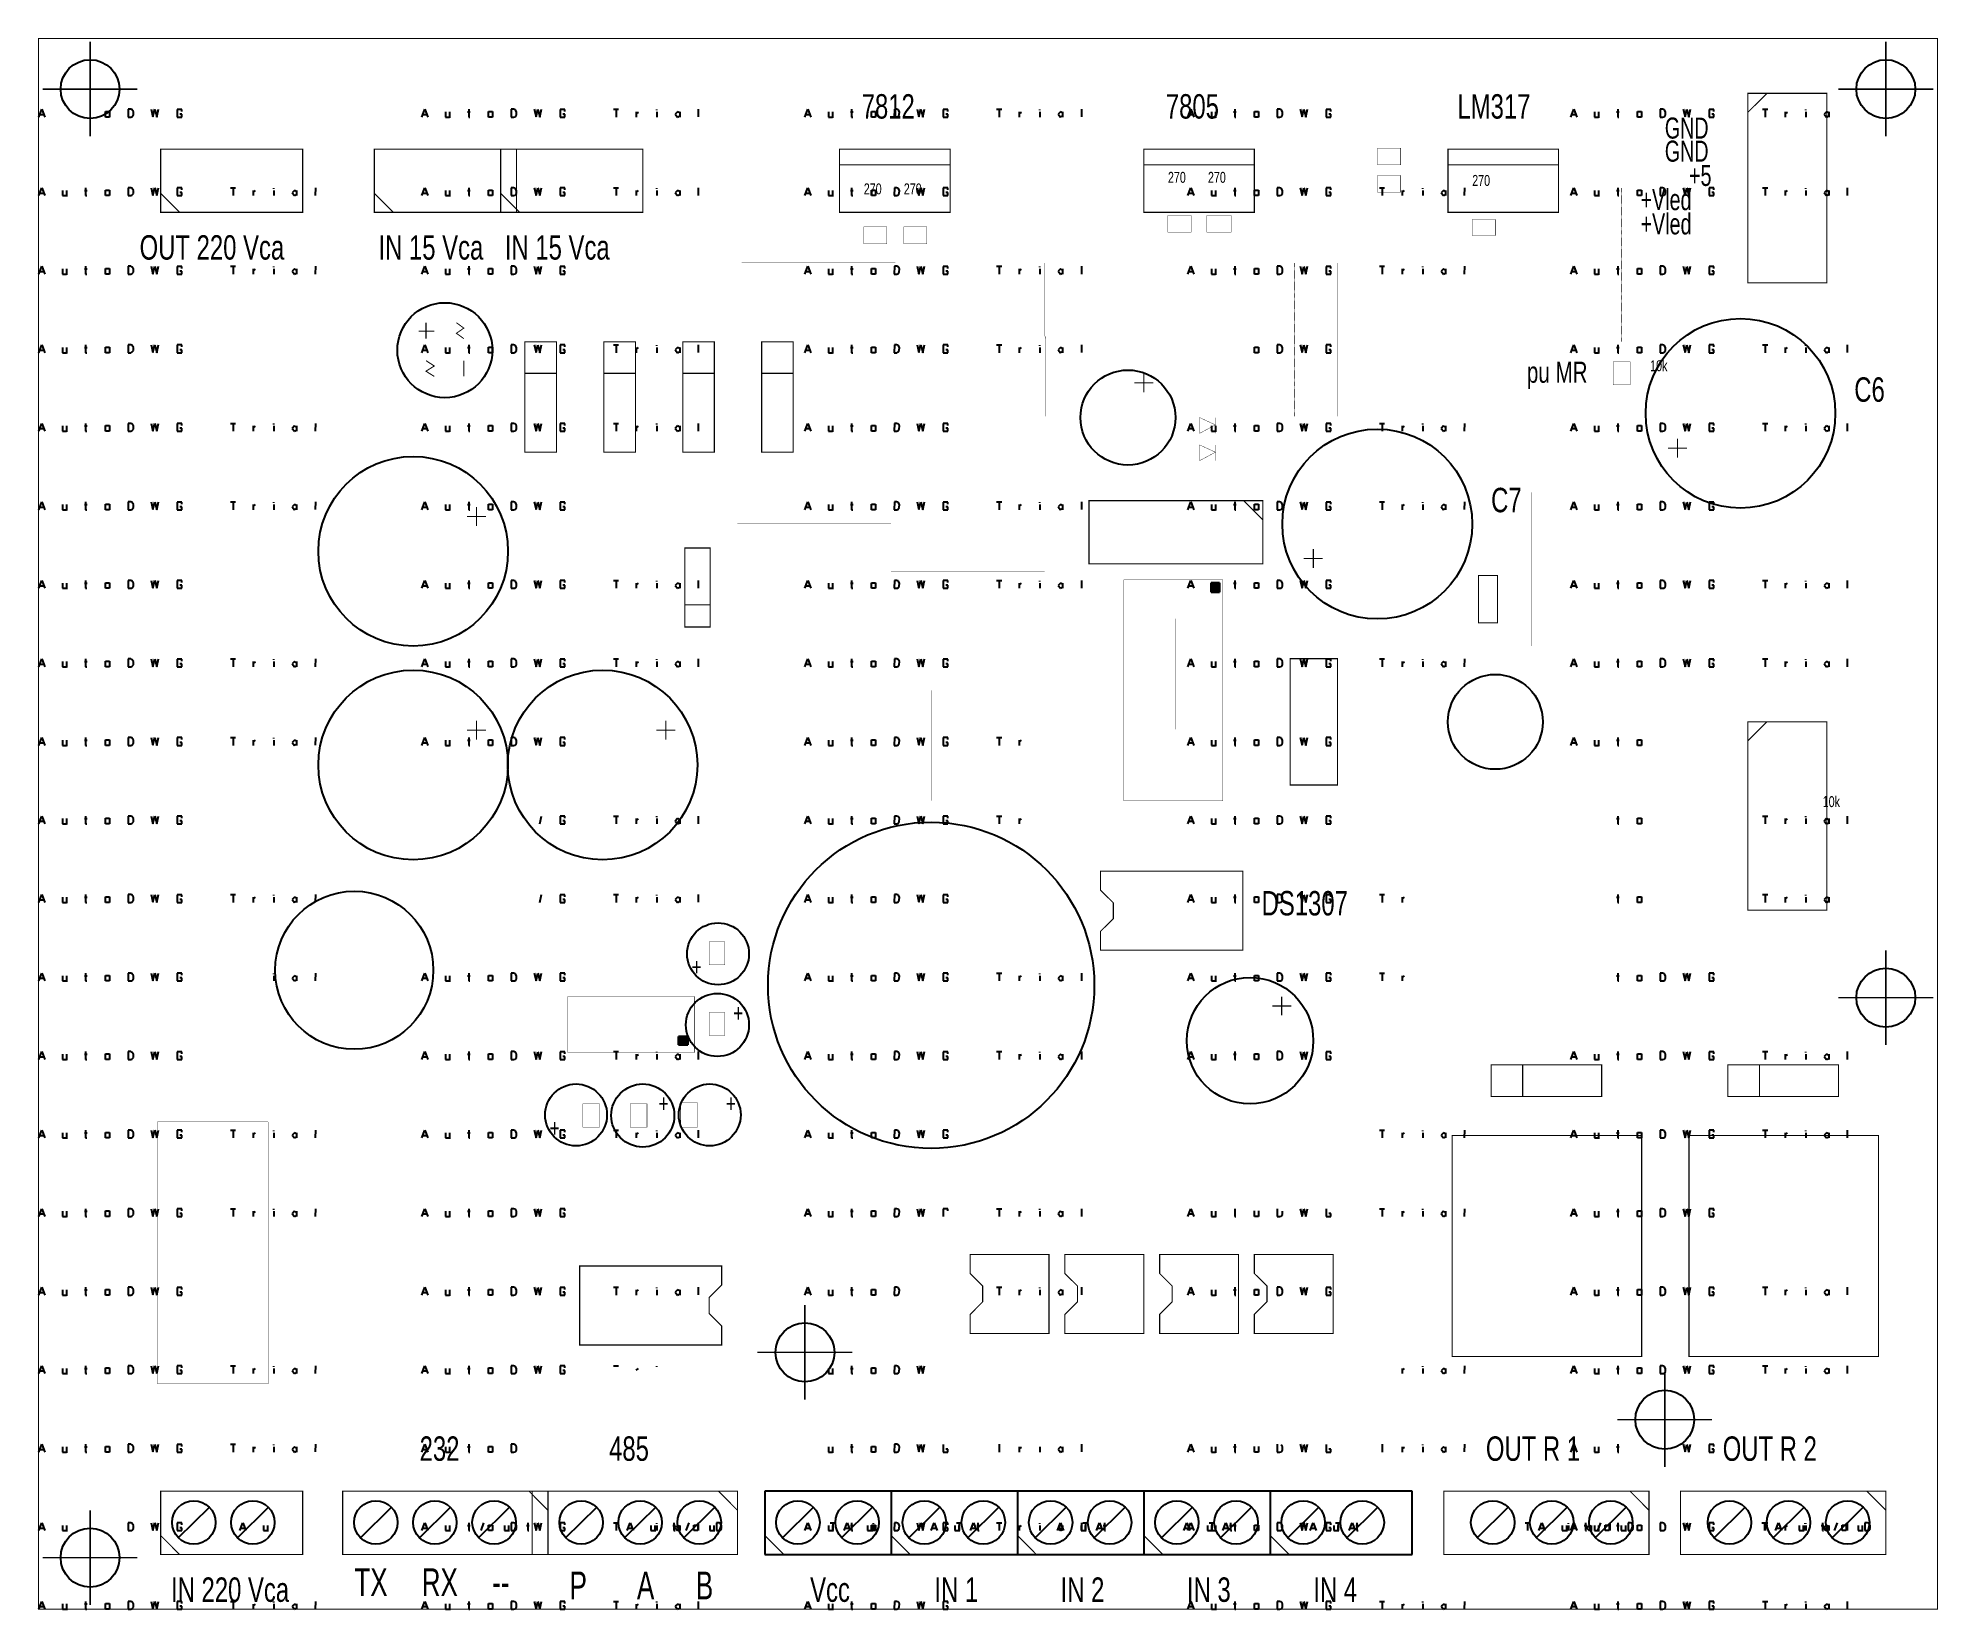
# Model space of a CAD drawing. Extents: x 108 to 261, y 58 to 185.
import ezdxf

# ---------------------------------------------------------------- set-up
doc = ezdxf.new("R2010")
doc.units = 0
doc.header["$MEASUREMENT"] = 0
doc.linetypes.add('atContinuous2', pattern=[0])
for name, color, linetype in [('at_Entity', 7, 'Continuous'), ('at_Rect', 7, 'Continuous'), ('at_Solid', 7, 'Continuous'), ('at_Text', 7, 'Continuous')]:
    doc.layers.add(name, color=color, linetype=linetype)
doc.styles.add('Style1', font='arial.ttf', dxfattribs={"height": 0.2})
doc.styles.add('Style2', font='', dxfattribs={"height": 0.2})
doc.styles.add('Style4', font='', dxfattribs={"height": 0.2})
doc.styles.get('Style2').set_extended_font_data('Bank Gothic  Md  B T')
doc.styles.get('Style4').set_extended_font_data('Bank Gothic  Md  B T')

msp = doc.modelspace()

# ---------------------------------------------------------------- texts
at = {"layer": 'at_Text', "color": 0, "width": 0.7}
for s, height, rotation, style, p in [('7812', 1.965, 0.0006, 'Style1', (173.93, 178.08)), ('7805', 1.965, 0.0006, 'Style1', (198.41, 178.08)), ('LM317', 1.965, 0.0006, 'Style1', (221.88, 178.08)), ('GND', 1.694, 0.0006, 'Style2', (238.57, 176.47)), ('GND', 1.694, 0.0006, 'Style2', (238.57, 174.61)), ('+5', 1.694, 0.0006, 'Style2', (240.52, 172.66)), ('270', 0.881, 0.0006, 'Style1', (174.1, 171.98)), ('270', 0.881, 0.0006, 'Style1', (177.32, 171.98)), ('270', 0.881, 0.0006, 'Style1', (198.58, 172.91)), ('270', 0.881, 0.0006, 'Style1', (201.8, 172.91)), ('270', 0.881, 0.0006, 'Style1', (223.07, 172.66)), ('+Vled', 1.694, 0.0006, 'Style2', (236.62, 170.71)), ('+Vled', 1.694, 0.0006, 'Style2', (236.62, 168.76)), ('OUT 220 Vca', 1.9653, 0.0006, 'Style1', (115.81, 166.73)), ('IN 15 Vca', 1.965, 0.0006, 'Style1', (135.04, 166.73)), ('IN 15 Vca', 1.965, 0.0006, 'Style1', (145.21, 166.73)), ('pu MR', 1.694, 0.0006, 'Style1', (227.47, 156.82)), ('10k', 0.881, 0.0006, 'Style1', (237.39, 157.75)), ('C6', 1.965, 0.0006, 'Style1', (253.82, 155.29)), ('C7', 1.965, 0.0006, 'Style1', (224.59, 146.4)), ('10k', 0.881, 0.0006, 'Style1', (251.28, 122.67)), ('DS1307', 1.965, 0.0006, 'Style1', (206.12, 113.95)), ('+', 1.42, 180.0005, 'Style1', (161.05, 110.47)), ('+', 1.42, 0.0006, 'Style1', (163.59, 105.39)), ('+', 1.42, 0.0006, 'Style1', (157.58, 98.11)), ('+', 1.42, 0.0006, 'Style1', (163, 98.11)), ('+', 1.42, 180.0005, 'Style1', (149.62, 97.51)), ('232', 1.965, 0.0006, 'Style1', (138.35, 70.06)), ('485', 1.965, 0.0006, 'Style1', (153.6, 70.06)), ('OUT R 1', 1.965, 0.0006, 'Style1', (224.17, 70.06)), ('OUT R 2', 1.965, 0.0006, 'Style1', (243.23, 70.06)), ('TX', 2.236, 0.0006, 'Style4', (133.1, 59.17)), ('RX', 2.236, 0.0006, 'Style4', (138.52, 59.17)), ('IN 220 Vca', 1.965, 0.0006, 'Style1', (118.34, 58.71)), ('--', 2.236, 0.0006, 'Style4', (144.19, 59.17)), ('P', 2.24, 0.0006, 'Style4', (150.42, 58.91)), ('A', 2.24, 0.0006, 'Style4', (155.84, 58.91)), ('B', 2.24, 0.0006, 'Style4', (160.58, 58.91)), ('Vcc', 1.965, 0.0006, 'Style1', (169.78, 58.71)), ('IN 1', 1.965, 0.0006, 'Style1', (179.78, 58.71)), ('IN 2', 1.965, 0.0006, 'Style1', (189.94, 58.71)), ('IN 3', 1.965, 0.0006, 'Style1', (200.11, 58.71)), ('IN 4', 1.965, 0.0006, 'Style1', (210.28, 58.71))]:
    msp.add_text(s, height=height, rotation=rotation, dxfattribs=dict(at, style=style)).set_placement(p)

# ---------------------------------------------------------------- hatches: boundary and pattern name
at = {"layer": 'at_Solid'}
for points in [[(202.06, 139.96), (202.73, 139.96), (202.73, 140.72), (202.06, 140.72)], [(202.06, 139.96), (202.73, 139.96), (202.73, 140.72), (202.06, 140.72)], [(159.19, 103.53), (159.95, 103.53), (159.95, 104.21), (159.19, 104.21)], [(159.19, 103.53), (159.95, 103.53), (159.95, 104.21), (159.19, 104.21)]]:
    msp.add_hatch(color=7, dxfattribs=at).paths.add_polyline_path(points)

# ---------------------------------------------------------------- linework, layer by layer
at = {"color": 28, "true_color": 0x0a0a0a}
for p, q in [((138.54, 178.2), (138.78, 178.83)), ((138.62, 178.41), (138.93, 178.41)), ((138.78, 178.83), (139.02, 178.2)), ((140.43, 178.62), (140.43, 178.2)), ((140.43, 178.2), (140.76, 178.2)), ((140.76, 178.62), (140.76, 178.14)), ((142.2, 178.62), (142.42, 178.62)), ((142.3, 178.83), (142.3, 178.2)), ((142.3, 178.2), (142.4, 178.2)), ((143.89, 178.65), (144.22, 178.65)), ((143.89, 178.2), (143.89, 178.65)), ((144.22, 178.2), (143.89, 178.2)), ((144.22, 178.65), (144.22, 178.2)), ((145.94, 178.83), (145.73, 178.83)), ((145.73, 178.83), (145.73, 178.2)), ((145.73, 178.2), (145.93, 178.2)), ((145.93, 178.2), (146.03, 178.23)), ((146.03, 178.8), (145.94, 178.83)), ((146.14, 178.62), (146.03, 178.8)), ((146.03, 178.23), (146.14, 178.37)), ((146.14, 178.37), (146.14, 178.62)), ((147.57, 178.83), (147.72, 178.21)), ((147.72, 178.21), (147.87, 178.83)), ((147.87, 178.83), (148.02, 178.2)), ((148.02, 178.2), (148.17, 178.83)), ((150.03, 178.82), (149.65, 178.82)), ((149.65, 178.82), (149.65, 178.2)), ((149.65, 178.2), (150.03, 178.2)), ((150.03, 178.44), (149.88, 178.44)), ((150.03, 178.66), (150.03, 178.82)), ((150.03, 178.2), (150.03, 178.44)), ((231.02, 178.2), (231.26, 178.83)), ((231.1, 178.41), (231.41, 178.41)), ((231.26, 178.83), (231.5, 178.2)), ((232.91, 178.62), (232.91, 178.2)), ((232.91, 178.2), (233.24, 178.2)), ((233.24, 178.62), (233.24, 178.14)), ((234.68, 178.62), (234.9, 178.62)), ((234.78, 178.83), (234.78, 178.2)), ((234.78, 178.2), (234.88, 178.2)), ((236.37, 178.65), (236.7, 178.65)), ((236.37, 178.2), (236.37, 178.65)), ((236.7, 178.2), (236.37, 178.2)), ((236.7, 178.65), (236.7, 178.2)), ((238.42, 178.83), (238.21, 178.83)), ((238.21, 178.83), (238.21, 178.2)), ((238.21, 178.2), (238.41, 178.2)), ((238.41, 178.2), (238.51, 178.23)), ((238.51, 178.8), (238.42, 178.83)), ((238.62, 178.62), (238.51, 178.8)), ((238.51, 178.23), (238.62, 178.37)), ((238.62, 178.37), (238.62, 178.62)), ((240.05, 178.83), (240.2, 178.21)), ((240.2, 178.21), (240.35, 178.83)), ((240.35, 178.83), (240.5, 178.2)), ((240.5, 178.2), (240.65, 178.83)), ((242.52, 178.82), (242.13, 178.82)), ((242.13, 178.82), (242.13, 178.2)), ((242.13, 178.2), (242.51, 178.2)), ((242.52, 178.44), (242.36, 178.44)), ((242.51, 178.66), (242.52, 178.82)), ((242.51, 178.2), (242.52, 178.44)), ((107.71, 171.88), (107.95, 172.51)), ((107.8, 172.09), (108.1, 172.09)), ((107.95, 172.51), (108.19, 171.88)), ((109.6, 172.3), (109.6, 171.88)), ((109.6, 171.88), (109.94, 171.88)), ((109.94, 172.3), (109.94, 171.82)), ((111.38, 172.3), (111.59, 172.3)), ((111.47, 172.51), (111.47, 171.88)), ((111.47, 171.88), (111.57, 171.88)), ((113.06, 172.33), (113.39, 172.33)), ((113.06, 171.88), (113.06, 172.33)), ((113.39, 171.88), (113.06, 171.88)), ((113.39, 172.33), (113.39, 171.88)), ((115.11, 172.51), (114.9, 172.51)), ((114.9, 172.51), (114.9, 171.88)), ((114.9, 171.88), (115.1, 171.88)), ((115.1, 171.88), (115.2, 171.91)), ((115.2, 172.48), (115.11, 172.51)), ((115.31, 172.3), (115.2, 172.48)), ((115.2, 171.91), (115.31, 172.05)), ((115.31, 172.05), (115.31, 172.3)), ((116.74, 172.51), (116.89, 171.89)), ((116.89, 171.89), (117.04, 172.5)), ((117.04, 172.5), (117.19, 171.88)), ((117.19, 171.88), (117.34, 172.51)), ((119.21, 172.5), (118.83, 172.5)), ((118.83, 172.5), (118.83, 171.88)), ((118.83, 171.88), (119.2, 171.88)), ((119.21, 172.12), (119.06, 172.12)), ((119.2, 172.34), (119.21, 172.5)), ((119.2, 171.88), (119.21, 172.12)), ((200.19, 171.88), (200.43, 172.51)), ((200.28, 172.09), (200.58, 172.09)), ((200.43, 172.51), (200.67, 171.88)), ((202.09, 172.3), (202.09, 171.88)), ((202.09, 171.88), (202.42, 171.88)), ((202.42, 172.3), (202.42, 171.82)), ((203.86, 172.3), (204.07, 172.3)), ((203.95, 172.51), (203.95, 171.88)), ((203.95, 171.88), (204.05, 171.88)), ((205.54, 172.33), (205.87, 172.33)), ((205.54, 171.88), (205.54, 172.33)), ((205.87, 171.88), (205.54, 171.88)), ((205.87, 172.33), (205.87, 171.88)), ((207.59, 172.51), (207.38, 172.51)), ((207.38, 172.51), (207.38, 171.88)), ((207.38, 171.88), (207.58, 171.88)), ((207.58, 171.88), (207.68, 171.91)), ((207.68, 172.48), (207.59, 172.51)), ((207.79, 172.3), (207.68, 172.48)), ((207.68, 171.91), (207.79, 172.05)), ((207.79, 172.05), (207.79, 172.3)), ((209.22, 172.51), (209.37, 171.89)), ((209.37, 171.89), (209.52, 172.5)), ((209.52, 172.5), (209.67, 171.88)), ((209.67, 171.88), (209.82, 172.51)), ((211.69, 172.5), (211.31, 172.5)), ((211.31, 172.5), (211.31, 171.88)), ((211.31, 171.88), (211.68, 171.88)), ((211.69, 172.12), (211.54, 172.12)), ((211.68, 172.34), (211.69, 172.5)), ((211.68, 171.88), (211.69, 172.12)), ((169.36, 165.56), (169.6, 166.19)), ((169.45, 165.77), (169.75, 165.77)), ((169.6, 166.19), (169.84, 165.56)), ((171.26, 165.98), (171.26, 165.56)), ((171.26, 165.56), (171.59, 165.56)), ((171.59, 165.98), (171.59, 165.5)), ((173.03, 165.98), (173.24, 165.98)), ((173.12, 166.19), (173.12, 165.56)), ((173.12, 165.56), (173.22, 165.56)), ((174.72, 166.01), (175.04, 166.01)), ((174.72, 165.56), (174.72, 166.01)), ((175.04, 165.56), (174.72, 165.56)), ((175.04, 166.01), (175.04, 165.56)), ((176.56, 166.19), (176.55, 165.56)), ((176.55, 165.56), (176.76, 165.56)), ((176.76, 166.19), (176.56, 166.19)), ((176.86, 166.16), (176.76, 166.19)), ((176.76, 165.56), (176.85, 165.59)), ((176.85, 165.59), (176.96, 165.73)), ((176.97, 165.98), (176.86, 166.16)), ((176.96, 165.73), (176.97, 165.98)), ((178.39, 166.19), (178.54, 165.57)), ((178.54, 165.57), (178.69, 166.18)), ((178.69, 166.18), (178.84, 165.56)), ((178.84, 165.56), (178.99, 166.19)), ((180.86, 166.18), (180.48, 166.18)), ((180.48, 166.18), (180.48, 165.56)), ((180.48, 165.56), (180.86, 165.56)), ((180.86, 165.8), (180.71, 165.8)), ((180.86, 166.02), (180.86, 166.18)), ((180.86, 165.56), (180.86, 165.8)), ((138.54, 159.24), (138.78, 159.87)), ((138.62, 159.45), (138.93, 159.45)), ((138.78, 159.87), (139.02, 159.24)), ((140.43, 159.66), (140.43, 159.24)), ((140.43, 159.24), (140.76, 159.24)), ((140.76, 159.66), (140.76, 159.18)), ((142.2, 159.66), (142.42, 159.66)), ((142.3, 159.87), (142.3, 159.24)), ((142.3, 159.24), (142.4, 159.24)), ((143.89, 159.69), (144.22, 159.69)), ((143.89, 159.24), (143.89, 159.69)), ((144.22, 159.24), (143.89, 159.24)), ((144.22, 159.69), (144.22, 159.24)), ((145.94, 159.87), (145.73, 159.87)), ((145.73, 159.87), (145.73, 159.24)), ((145.73, 159.24), (145.93, 159.24)), ((145.93, 159.24), (146.03, 159.27)), ((146.03, 159.84), (145.94, 159.87)), ((146.14, 159.66), (146.03, 159.84)), ((146.03, 159.27), (146.14, 159.41)), ((146.14, 159.41), (146.14, 159.66)), ((147.57, 159.87), (147.72, 159.25)), ((147.72, 159.25), (147.87, 159.86)), ((147.87, 159.86), (148.02, 159.24)), ((148.02, 159.24), (148.17, 159.87)), ((150.03, 159.86), (149.65, 159.86)), ((149.65, 159.86), (149.65, 159.24)), ((149.65, 159.24), (150.03, 159.24)), ((150.03, 159.48), (149.88, 159.48)), ((150.03, 159.7), (150.03, 159.86)), ((150.03, 159.24), (150.03, 159.48)), ((231.02, 159.24), (231.26, 159.87)), ((231.1, 159.45), (231.41, 159.45)), ((231.26, 159.87), (231.5, 159.24)), ((232.91, 159.66), (232.91, 159.24)), ((232.91, 159.24), (233.24, 159.24)), ((233.24, 159.66), (233.24, 159.18)), ((234.68, 159.66), (234.9, 159.66)), ((234.78, 159.87), (234.78, 159.24)), ((234.78, 159.24), (234.88, 159.24)), ((236.37, 159.69), (236.7, 159.69)), ((236.37, 159.24), (236.37, 159.69)), ((236.7, 159.24), (236.37, 159.24)), ((236.7, 159.69), (236.7, 159.24)), ((238.42, 159.87), (238.21, 159.87)), ((238.21, 159.87), (238.21, 159.24)), ((238.21, 159.24), (238.41, 159.24)), ((238.41, 159.24), (238.51, 159.27)), ((238.51, 159.84), (238.42, 159.87)), ((238.62, 159.66), (238.51, 159.84)), ((238.51, 159.27), (238.62, 159.41)), ((238.62, 159.41), (238.62, 159.66)), ((240.05, 159.87), (240.2, 159.25)), ((240.2, 159.25), (240.35, 159.86)), ((240.35, 159.86), (240.5, 159.24)), ((240.5, 159.24), (240.65, 159.87)), ((242.52, 159.86), (242.13, 159.86)), ((242.13, 159.86), (242.13, 159.24)), ((242.13, 159.24), (242.51, 159.24)), ((242.52, 159.48), (242.36, 159.48)), ((242.51, 159.7), (242.52, 159.86)), ((242.51, 159.24), (242.52, 159.48)), ((107.71, 152.92), (107.95, 153.55)), ((107.8, 153.13), (108.1, 153.13)), ((107.95, 153.55), (108.19, 152.92)), ((109.6, 153.34), (109.6, 152.92)), ((109.94, 153.34), (109.94, 152.86)), ((111.38, 153.34), (111.59, 153.34)), ((111.47, 153.55), (111.47, 152.92)), ((113.06, 153.37), (113.39, 153.37)), ((113.06, 152.92), (113.06, 153.37)), ((113.39, 153.37), (113.39, 152.92)), ((115.11, 153.55), (114.9, 153.55)), ((114.9, 153.55), (114.9, 152.92)), ((115.1, 152.92), (115.2, 152.95)), ((115.2, 153.52), (115.11, 153.55)), ((115.31, 153.34), (115.2, 153.52)), ((115.2, 152.95), (115.31, 153.09)), ((115.31, 153.09), (115.31, 153.34)), ((116.74, 153.55), (116.89, 152.93)), ((116.89, 152.93), (117.04, 153.54)), ((117.04, 153.54), (117.19, 152.92)), ((117.19, 152.92), (117.34, 153.55)), ((119.21, 153.54), (118.83, 153.54)), ((118.83, 153.54), (118.83, 152.92)), ((119.21, 153.16), (119.06, 153.16)), ((119.2, 153.38), (119.21, 153.54)), ((119.2, 152.92), (119.21, 153.16)), ((200.19, 152.92), (200.43, 153.55)), ((200.28, 153.13), (200.58, 153.13)), ((200.43, 153.55), (200.67, 152.92)), ((202.09, 153.34), (202.09, 152.92)), ((202.42, 153.34), (202.42, 152.86)), ((203.86, 153.34), (204.07, 153.34)), ((203.95, 153.55), (203.95, 152.92)), ((205.54, 153.37), (205.87, 153.37)), ((205.54, 152.92), (205.54, 153.37)), ((205.87, 153.37), (205.87, 152.92)), ((207.59, 153.55), (207.38, 153.55)), ((207.38, 153.55), (207.38, 152.92)), ((207.58, 152.92), (207.68, 152.95)), ((207.68, 153.52), (207.59, 153.55)), ((207.79, 153.34), (207.68, 153.52)), ((207.68, 152.95), (207.79, 153.09)), ((207.79, 153.09), (207.79, 153.34)), ((209.22, 153.55), (209.37, 152.93)), ((209.37, 152.93), (209.52, 153.54)), ((209.52, 153.54), (209.67, 152.92)), ((209.67, 152.92), (209.82, 153.55)), ((211.69, 153.54), (211.31, 153.54)), ((211.31, 153.54), (211.31, 152.92)), ((211.69, 153.16), (211.54, 153.16)), ((211.68, 153.38), (211.69, 153.54)), ((211.68, 152.92), (211.69, 153.16)), ((109.6, 152.92), (109.94, 152.92)), ((111.47, 152.92), (111.57, 152.92)), ((113.39, 152.92), (113.06, 152.92)), ((114.9, 152.92), (115.1, 152.92)), ((118.83, 152.92), (119.2, 152.92)), ((202.09, 152.92), (202.42, 152.92)), ((203.95, 152.92), (204.05, 152.92)), ((205.87, 152.92), (205.54, 152.92)), ((207.38, 152.92), (207.58, 152.92)), ((211.31, 152.92), (211.68, 152.92)), ((169.36, 146.6), (169.6, 147.23)), ((169.45, 146.81), (169.75, 146.81)), ((169.6, 147.23), (169.84, 146.6)), ((171.26, 147.02), (171.26, 146.6)), ((171.59, 147.02), (171.59, 146.54)), ((173.03, 147.02), (173.24, 147.02)), ((173.12, 147.23), (173.12, 146.6)), ((174.72, 147.05), (175.04, 147.05)), ((174.72, 146.6), (174.72, 147.05)), ((175.04, 147.05), (175.04, 146.6)), ((176.56, 147.23), (176.55, 146.6)), ((176.76, 147.23), (176.56, 147.23)), ((176.86, 147.2), (176.76, 147.23)), ((176.97, 147.02), (176.86, 147.2)), ((176.96, 146.77), (176.97, 147.02)), ((178.39, 147.23), (178.54, 146.61)), ((178.54, 146.61), (178.69, 147.22)), ((178.69, 147.22), (178.84, 146.6)), ((178.84, 146.6), (178.99, 147.23)), ((180.86, 147.22), (180.48, 147.22)), ((180.48, 147.22), (180.48, 146.6)), ((180.86, 146.84), (180.71, 146.84)), ((180.86, 147.06), (180.86, 147.22)), ((180.86, 146.6), (180.86, 146.84)), ((171.26, 146.6), (171.59, 146.6)), ((173.12, 146.6), (173.22, 146.6)), ((175.04, 146.6), (174.72, 146.6)), ((176.55, 146.6), (176.76, 146.6)), ((176.76, 146.6), (176.85, 146.62)), ((176.85, 146.62), (176.96, 146.77)), ((180.48, 146.6), (180.86, 146.6)), ((138.54, 140.28), (138.78, 140.91)), ((138.78, 140.91), (139.02, 140.28)), ((140.43, 140.7), (140.43, 140.28)), ((140.76, 140.7), (140.76, 140.22)), ((142.2, 140.7), (142.42, 140.7)), ((142.3, 140.91), (142.3, 140.28)), ((143.89, 140.73), (144.22, 140.73)), ((143.89, 140.28), (143.89, 140.73)), ((144.22, 140.73), (144.22, 140.28)), ((145.94, 140.91), (145.73, 140.91)), ((145.73, 140.91), (145.73, 140.28)), ((146.03, 140.88), (145.94, 140.91)), ((146.14, 140.7), (146.03, 140.88)), ((146.14, 140.45), (146.14, 140.7)), ((147.57, 140.91), (147.72, 140.29)), ((147.72, 140.29), (147.87, 140.9)), ((147.87, 140.9), (148.02, 140.28)), ((148.02, 140.28), (148.17, 140.91)), ((150.03, 140.9), (149.65, 140.9)), ((149.65, 140.9), (149.65, 140.28)), ((150.03, 140.74), (150.03, 140.9)), ((231.02, 140.28), (231.26, 140.91)), ((231.26, 140.91), (231.5, 140.28)), ((232.91, 140.7), (232.91, 140.28)), ((233.24, 140.7), (233.24, 140.22)), ((234.68, 140.7), (234.9, 140.7)), ((234.78, 140.91), (234.78, 140.28)), ((236.37, 140.73), (236.7, 140.73)), ((236.37, 140.28), (236.37, 140.73)), ((236.7, 140.73), (236.7, 140.28)), ((238.42, 140.91), (238.21, 140.91)), ((238.21, 140.91), (238.21, 140.28)), ((238.51, 140.88), (238.42, 140.91)), ((238.62, 140.7), (238.51, 140.88)), ((238.62, 140.45), (238.62, 140.7)), ((240.05, 140.91), (240.2, 140.29)), ((240.2, 140.29), (240.35, 140.9)), ((240.35, 140.9), (240.5, 140.28)), ((240.5, 140.28), (240.65, 140.91)), ((242.52, 140.9), (242.13, 140.9)), ((242.13, 140.9), (242.13, 140.28)), ((242.51, 140.74), (242.52, 140.9)), ((138.62, 140.49), (138.93, 140.49)), ((140.43, 140.28), (140.76, 140.28)), ((142.3, 140.28), (142.4, 140.28)), ((144.22, 140.28), (143.89, 140.28)), ((145.73, 140.28), (145.93, 140.28)), ((145.93, 140.28), (146.03, 140.3)), ((146.03, 140.3), (146.14, 140.45)), ((149.65, 140.28), (150.03, 140.28)), ((150.03, 140.52), (149.88, 140.52)), ((150.03, 140.28), (150.03, 140.52)), ((231.1, 140.49), (231.41, 140.49)), ((232.91, 140.28), (233.24, 140.28)), ((234.78, 140.28), (234.88, 140.28)), ((236.7, 140.28), (236.37, 140.28)), ((238.21, 140.28), (238.41, 140.28)), ((238.41, 140.28), (238.51, 140.3)), ((238.51, 140.3), (238.62, 140.45)), ((242.13, 140.28), (242.51, 140.28)), ((242.52, 140.52), (242.36, 140.52)), ((242.51, 140.28), (242.52, 140.52)), ((107.71, 133.96), (107.95, 134.59)), ((107.95, 134.59), (108.19, 133.96)), ((111.47, 134.59), (111.47, 133.96)), ((115.11, 134.59), (114.9, 134.59)), ((114.9, 134.59), (114.9, 133.96)), ((115.2, 134.56), (115.11, 134.59)), ((116.74, 134.59), (116.89, 133.97)), ((116.89, 133.97), (117.04, 134.58)), ((117.04, 134.58), (117.19, 133.96)), ((117.19, 133.96), (117.34, 134.59)), ((119.21, 134.58), (118.83, 134.58)), ((118.83, 134.58), (118.83, 133.96)), ((119.2, 134.42), (119.21, 134.58)), ((200.19, 133.96), (200.43, 134.59)), ((200.43, 134.59), (200.67, 133.96)), ((203.95, 134.59), (203.95, 133.96)), ((207.59, 134.59), (207.38, 134.59)), ((207.38, 134.59), (207.38, 133.96)), ((207.68, 134.56), (207.59, 134.59)), ((209.22, 134.59), (209.37, 133.97)), ((209.37, 133.97), (209.52, 134.58)), ((209.52, 134.58), (209.67, 133.96)), ((209.67, 133.96), (209.82, 134.59)), ((211.69, 134.58), (211.31, 134.58)), ((211.31, 134.58), (211.31, 133.96)), ((211.68, 134.42), (211.69, 134.58)), ((107.8, 134.17), (108.1, 134.17)), ((109.6, 134.38), (109.6, 133.96)), ((109.6, 133.96), (109.94, 133.96)), ((109.94, 134.38), (109.94, 133.9)), ((111.38, 134.38), (111.59, 134.38)), ((111.47, 133.96), (111.57, 133.96)), ((113.06, 134.41), (113.39, 134.41)), ((113.06, 133.96), (113.06, 134.41)), ((113.39, 133.96), (113.06, 133.96)), ((113.39, 134.41), (113.39, 133.96)), ((114.9, 133.96), (115.1, 133.96)), ((115.1, 133.96), (115.2, 133.98)), ((115.31, 134.38), (115.2, 134.56)), ((115.2, 133.98), (115.31, 134.13)), ((115.31, 134.13), (115.31, 134.38)), ((118.83, 133.96), (119.2, 133.96)), ((119.21, 134.2), (119.06, 134.2)), ((119.2, 133.96), (119.21, 134.2)), ((200.28, 134.17), (200.58, 134.17)), ((202.09, 134.38), (202.09, 133.96)), ((202.09, 133.96), (202.42, 133.96)), ((202.42, 134.38), (202.42, 133.9)), ((203.86, 134.38), (204.07, 134.38)), ((203.95, 133.96), (204.05, 133.96)), ((205.54, 134.41), (205.87, 134.41)), ((205.54, 133.96), (205.54, 134.41)), ((205.87, 133.96), (205.54, 133.96)), ((205.87, 134.41), (205.87, 133.96)), ((207.38, 133.96), (207.58, 133.96)), ((207.58, 133.96), (207.68, 133.98)), ((207.79, 134.38), (207.68, 134.56)), ((207.68, 133.98), (207.79, 134.13)), ((207.79, 134.13), (207.79, 134.38)), ((211.31, 133.96), (211.68, 133.96)), ((211.69, 134.2), (211.54, 134.2)), ((211.68, 133.96), (211.69, 134.2)), ((169.36, 127.64), (169.6, 128.27)), ((169.45, 127.85), (169.75, 127.85)), ((169.6, 128.27), (169.84, 127.64)), ((171.26, 128.06), (171.26, 127.64)), ((171.26, 127.64), (171.59, 127.64)), ((171.59, 128.06), (171.59, 127.58)), ((173.03, 128.06), (173.24, 128.06)), ((173.12, 128.27), (173.12, 127.64)), ((173.12, 127.64), (173.22, 127.64)), ((174.72, 128.09), (175.04, 128.09)), ((174.72, 127.64), (174.72, 128.09)), ((175.04, 127.64), (174.72, 127.64)), ((175.04, 128.09), (175.04, 127.64)), ((176.56, 128.27), (176.55, 127.64)), ((176.55, 127.64), (176.76, 127.64)), ((176.76, 128.27), (176.56, 128.27)), ((176.86, 128.24), (176.76, 128.27)), ((176.76, 127.64), (176.85, 127.66)), ((176.85, 127.66), (176.96, 127.81)), ((176.97, 128.06), (176.86, 128.24)), ((176.96, 127.81), (176.97, 128.06)), ((178.39, 128.27), (178.54, 127.65)), ((178.54, 127.65), (178.69, 128.26)), ((178.69, 128.26), (178.84, 127.64)), ((178.84, 127.64), (178.99, 128.27)), ((180.86, 128.26), (180.48, 128.26)), ((180.48, 128.26), (180.48, 127.64)), ((180.48, 127.64), (180.86, 127.64)), ((180.86, 127.88), (180.71, 127.88)), ((180.86, 128.1), (180.86, 128.26)), ((180.86, 127.64), (180.86, 127.88)), ((148.02, 121.32), (148.17, 121.95)), ((150.03, 121.94), (149.65, 121.94)), ((149.65, 121.94), (149.65, 121.32)), ((149.65, 121.32), (150.03, 121.32)), ((150.03, 121.56), (149.88, 121.56)), ((150.03, 121.78), (150.03, 121.94)), ((150.03, 121.32), (150.03, 121.56)), ((234.68, 121.74), (234.9, 121.74)), ((234.78, 121.95), (234.78, 121.32)), ((234.78, 121.32), (234.88, 121.32)), ((236.37, 121.77), (236.7, 121.77)), ((236.37, 121.32), (236.37, 121.77)), ((236.7, 121.32), (236.37, 121.32)), ((236.7, 121.77), (236.7, 121.32)), ((107.71, 115), (107.95, 115.63)), ((107.8, 115.21), (108.1, 115.21)), ((107.95, 115.63), (108.19, 115)), ((109.6, 115.42), (109.6, 115)), ((109.6, 115), (109.94, 115)), ((109.94, 115.42), (109.94, 114.94)), ((111.38, 115.42), (111.59, 115.42)), ((111.47, 115.63), (111.47, 115)), ((111.47, 115), (111.57, 115)), ((113.06, 115.45), (113.39, 115.45)), ((113.06, 115), (113.06, 115.45)), ((113.39, 115), (113.06, 115)), ((113.39, 115.45), (113.39, 115)), ((115.11, 115.63), (114.9, 115.63)), ((114.9, 115.63), (114.9, 115)), ((114.9, 115), (115.1, 115)), ((115.1, 115), (115.2, 115.02)), ((115.2, 115.6), (115.11, 115.63)), ((115.31, 115.42), (115.2, 115.6)), ((115.2, 115.02), (115.31, 115.17)), ((115.31, 115.17), (115.31, 115.42)), ((116.74, 115.63), (116.89, 115.01)), ((116.89, 115.01), (117.04, 115.62)), ((117.04, 115.62), (117.19, 115)), ((117.19, 115), (117.34, 115.63)), ((119.21, 115.62), (118.83, 115.62)), ((118.83, 115.62), (118.83, 115)), ((118.83, 115), (119.2, 115)), ((119.21, 115.24), (119.06, 115.24)), ((119.2, 115.46), (119.21, 115.62)), ((119.2, 115), (119.21, 115.24)), ((200.19, 115), (200.43, 115.63)), ((200.28, 115.21), (200.58, 115.21)), ((200.43, 115.63), (200.67, 115)), ((202.09, 115.42), (202.09, 115)), ((202.09, 115), (202.42, 115)), ((202.42, 115.42), (202.42, 114.94)), ((203.86, 115.42), (204.07, 115.42)), ((203.95, 115.63), (203.95, 115)), ((203.95, 115), (204.05, 115)), ((205.54, 115.45), (205.87, 115.45)), ((205.54, 115), (205.54, 115.45)), ((205.87, 115), (205.54, 115)), ((205.87, 115.45), (205.87, 115)), ((207.59, 115.63), (207.38, 115.63)), ((207.38, 115.63), (207.38, 115)), ((207.38, 115), (207.58, 115)), ((207.58, 115), (207.68, 115.02)), ((207.68, 115.6), (207.59, 115.63)), ((207.79, 115.42), (207.68, 115.6)), ((207.68, 115.02), (207.79, 115.17)), ((207.79, 115.17), (207.79, 115.42)), ((209.22, 115.63), (209.37, 115.01)), ((209.37, 115.01), (209.52, 115.62)), ((209.52, 115.62), (209.67, 115)), ((209.67, 115), (209.82, 115.63)), ((211.69, 115.62), (211.31, 115.62)), ((211.31, 115.62), (211.31, 115)), ((211.31, 115), (211.68, 115)), ((211.69, 115.24), (211.54, 115.24)), ((211.68, 115.46), (211.69, 115.62)), ((211.68, 115), (211.69, 115.24)), ((169.36, 108.68), (169.6, 109.31)), ((169.45, 108.89), (169.75, 108.89)), ((169.6, 109.31), (169.84, 108.68)), ((171.26, 109.1), (171.26, 108.68)), ((171.26, 108.68), (171.59, 108.68)), ((171.59, 109.1), (171.59, 108.62)), ((173.03, 109.1), (173.24, 109.1)), ((173.12, 109.31), (173.12, 108.68)), ((173.12, 108.68), (173.22, 108.68)), ((174.72, 109.13), (175.04, 109.13)), ((174.72, 108.68), (174.72, 109.13)), ((175.04, 108.68), (174.72, 108.68)), ((175.04, 109.13), (175.04, 108.68)), ((176.56, 109.31), (176.55, 108.68)), ((176.55, 108.68), (176.76, 108.68)), ((176.76, 109.31), (176.56, 109.31)), ((176.86, 109.28), (176.76, 109.31)), ((176.76, 108.68), (176.85, 108.7)), ((176.85, 108.7), (176.96, 108.85)), ((176.97, 109.1), (176.86, 109.28)), ((176.96, 108.85), (176.97, 109.1)), ((178.39, 109.31), (178.54, 108.69)), ((178.54, 108.69), (178.69, 109.3)), ((178.69, 109.3), (178.84, 108.68)), ((178.84, 108.68), (178.99, 109.31)), ((180.86, 109.3), (180.48, 109.3)), ((180.48, 109.3), (180.48, 108.68)), ((180.48, 108.68), (180.86, 108.68)), ((180.86, 108.92), (180.71, 108.92)), ((180.86, 109.14), (180.86, 109.3)), ((180.86, 108.68), (180.86, 108.92)), ((138.54, 102.36), (138.78, 102.99)), ((138.62, 102.57), (138.93, 102.57)), ((138.78, 102.99), (139.02, 102.36)), ((140.43, 102.78), (140.43, 102.36)), ((140.76, 102.78), (140.76, 102.3)), ((142.2, 102.78), (142.42, 102.78)), ((142.3, 102.99), (142.3, 102.36)), ((143.89, 102.81), (144.22, 102.81)), ((143.89, 102.36), (143.89, 102.81)), ((144.22, 102.81), (144.22, 102.36)), ((145.94, 102.99), (145.73, 102.99)), ((145.73, 102.99), (145.73, 102.36)), ((146.03, 102.96), (145.94, 102.99)), ((146.14, 102.78), (146.03, 102.96)), ((146.03, 102.38), (146.14, 102.53)), ((146.14, 102.53), (146.14, 102.78)), ((147.57, 102.99), (147.72, 102.37)), ((147.72, 102.37), (147.87, 102.98)), ((147.87, 102.98), (148.02, 102.36)), ((148.02, 102.36), (148.17, 102.99)), ((150.03, 102.98), (149.65, 102.98)), ((149.65, 102.98), (149.65, 102.36)), ((150.03, 102.6), (149.88, 102.6)), ((150.03, 102.82), (150.03, 102.98)), ((150.03, 102.36), (150.03, 102.6)), ((231.02, 102.36), (231.26, 102.99)), ((231.1, 102.57), (231.41, 102.57)), ((231.26, 102.99), (231.5, 102.36)), ((232.91, 102.78), (232.91, 102.36)), ((233.24, 102.78), (233.24, 102.3)), ((234.68, 102.78), (234.9, 102.78)), ((234.78, 102.99), (234.78, 102.36)), ((236.37, 102.81), (236.7, 102.81)), ((236.37, 102.36), (236.37, 102.81)), ((236.7, 102.81), (236.7, 102.36)), ((238.42, 102.99), (238.21, 102.99)), ((238.21, 102.99), (238.21, 102.36)), ((238.51, 102.96), (238.42, 102.99)), ((238.62, 102.78), (238.51, 102.96)), ((238.51, 102.38), (238.62, 102.53)), ((238.62, 102.53), (238.62, 102.78)), ((240.05, 102.99), (240.2, 102.37)), ((240.2, 102.37), (240.35, 102.98)), ((240.35, 102.98), (240.5, 102.36)), ((240.5, 102.36), (240.65, 102.99)), ((242.52, 102.98), (242.13, 102.98)), ((242.13, 102.98), (242.13, 102.36)), ((242.52, 102.6), (242.36, 102.6)), ((242.51, 102.82), (242.52, 102.98)), ((242.51, 102.36), (242.52, 102.6)), ((140.43, 102.36), (140.76, 102.36)), ((142.3, 102.36), (142.4, 102.36)), ((144.22, 102.36), (143.89, 102.36)), ((145.73, 102.36), (145.93, 102.36)), ((145.93, 102.36), (146.03, 102.38)), ((149.65, 102.36), (150.03, 102.36)), ((232.91, 102.36), (233.24, 102.36)), ((234.78, 102.36), (234.88, 102.36)), ((236.7, 102.36), (236.37, 102.36)), ((238.21, 102.36), (238.41, 102.36)), ((238.41, 102.36), (238.51, 102.38)), ((242.13, 102.36), (242.51, 102.36)), ((107.71, 96.04), (107.95, 96.67)), ((107.95, 96.67), (108.19, 96.04)), ((109.6, 96.46), (109.6, 96.04)), ((109.94, 96.46), (109.94, 95.98)), ((111.38, 96.46), (111.59, 96.46)), ((111.47, 96.67), (111.47, 96.04)), ((113.06, 96.49), (113.39, 96.49)), ((113.06, 96.04), (113.06, 96.49)), ((113.39, 96.49), (113.39, 96.04)), ((115.11, 96.67), (114.9, 96.67)), ((114.9, 96.67), (114.9, 96.04)), ((115.2, 96.64), (115.11, 96.67)), ((115.31, 96.46), (115.2, 96.64)), ((115.31, 96.21), (115.31, 96.46)), ((116.74, 96.67), (116.89, 96.05)), ((116.89, 96.05), (117.04, 96.66)), ((117.04, 96.66), (117.19, 96.04)), ((117.19, 96.04), (117.34, 96.67)), ((119.21, 96.66), (118.83, 96.66)), ((118.83, 96.66), (118.83, 96.04)), ((119.2, 96.5), (119.21, 96.66)), ((107.8, 96.25), (108.1, 96.25)), ((109.6, 96.04), (109.94, 96.04)), ((111.47, 96.04), (111.57, 96.04)), ((113.39, 96.04), (113.06, 96.04)), ((114.9, 96.04), (115.1, 96.04)), ((115.1, 96.04), (115.2, 96.06)), ((115.2, 96.06), (115.31, 96.21)), ((118.83, 96.04), (119.2, 96.04)), ((119.21, 96.28), (119.06, 96.28)), ((119.2, 96.04), (119.21, 96.28)), ((169.36, 89.72), (169.6, 90.35)), ((169.6, 90.35), (169.84, 89.72)), ((173.12, 90.35), (173.12, 89.72)), ((176.56, 90.35), (176.55, 89.72)), ((176.76, 90.35), (176.56, 90.35)), ((176.86, 90.32), (176.76, 90.35)), ((176.97, 90.14), (176.86, 90.32)), ((178.39, 90.35), (178.54, 89.73)), ((178.54, 89.73), (178.69, 90.34)), ((178.69, 90.34), (178.84, 89.72)), ((178.84, 89.72), (178.99, 90.35)), ((180.86, 90.34), (180.48, 90.34)), ((180.48, 90.34), (180.48, 89.72)), ((180.86, 90.18), (180.86, 90.34)), ((169.45, 89.93), (169.75, 89.93)), ((171.26, 90.14), (171.26, 89.72)), ((171.26, 89.72), (171.59, 89.72)), ((171.59, 90.14), (171.59, 89.66)), ((173.03, 90.14), (173.24, 90.14)), ((173.12, 89.72), (173.22, 89.72)), ((174.72, 90.17), (175.04, 90.17)), ((174.72, 89.72), (174.72, 90.17)), ((175.04, 89.72), (174.72, 89.72)), ((175.04, 90.17), (175.04, 89.72)), ((176.55, 89.72), (176.76, 89.72)), ((176.76, 89.72), (176.85, 89.74)), ((176.85, 89.74), (176.96, 89.89)), ((176.96, 89.89), (176.97, 90.14)), ((138.54, 83.4), (138.78, 84.03)), ((138.62, 83.61), (138.93, 83.61)), ((138.78, 84.03), (139.02, 83.4)), ((140.43, 83.82), (140.43, 83.4)), ((140.43, 83.4), (140.76, 83.4)), ((140.76, 83.82), (140.76, 83.34)), ((142.2, 83.82), (142.42, 83.82)), ((142.3, 84.03), (142.3, 83.4)), ((142.3, 83.4), (142.4, 83.4)), ((143.89, 83.85), (144.22, 83.85)), ((143.89, 83.4), (143.89, 83.85)), ((144.22, 83.4), (143.89, 83.4)), ((144.22, 83.85), (144.22, 83.4)), ((145.94, 84.03), (145.73, 84.03)), ((145.73, 84.03), (145.73, 83.4)), ((145.73, 83.4), (145.93, 83.4)), ((145.93, 83.4), (146.03, 83.42)), ((146.03, 84), (145.94, 84.03)), ((146.14, 83.82), (146.03, 84)), ((146.03, 83.42), (146.14, 83.57)), ((146.14, 83.57), (146.14, 83.82)), ((147.57, 84.03), (147.72, 83.41)), ((147.72, 83.41), (147.87, 84.02)), ((147.87, 84.02), (148.02, 83.4)), ((148.02, 83.4), (148.17, 84.03)), ((150.03, 84.02), (149.65, 84.02)), ((149.65, 84.02), (149.65, 83.4)), ((149.65, 83.4), (150.03, 83.4)), ((150.03, 83.64), (149.88, 83.64)), ((150.03, 83.86), (150.03, 84.02)), ((150.03, 83.4), (150.03, 83.64)), ((231.02, 83.4), (231.26, 84.03)), ((231.1, 83.61), (231.41, 83.61)), ((231.26, 84.03), (231.5, 83.4)), ((232.91, 83.82), (232.91, 83.4)), ((232.91, 83.4), (233.24, 83.4)), ((233.24, 83.82), (233.24, 83.34)), ((234.68, 83.82), (234.9, 83.82)), ((234.78, 84.03), (234.78, 83.4)), ((234.78, 83.4), (234.88, 83.4)), ((236.37, 83.85), (236.7, 83.85)), ((236.37, 83.4), (236.37, 83.85)), ((236.7, 83.4), (236.37, 83.4)), ((236.7, 83.85), (236.7, 83.4)), ((238.42, 84.03), (238.21, 84.03)), ((238.21, 84.03), (238.21, 83.4)), ((238.21, 83.4), (238.41, 83.4)), ((238.41, 83.4), (238.51, 83.42)), ((238.51, 84), (238.42, 84.03)), ((238.62, 83.82), (238.51, 84)), ((238.51, 83.42), (238.62, 83.57)), ((238.62, 83.57), (238.62, 83.82)), ((240.05, 84.03), (240.2, 83.41)), ((240.2, 83.41), (240.35, 84.02)), ((240.35, 84.02), (240.5, 83.4)), ((240.5, 83.4), (240.65, 84.03)), ((242.52, 84.02), (242.13, 84.02)), ((242.13, 84.02), (242.13, 83.4)), ((242.13, 83.4), (242.51, 83.4)), ((242.52, 83.64), (242.36, 83.64)), ((242.51, 83.86), (242.52, 84.02)), ((242.51, 83.4), (242.52, 83.64)), ((107.71, 77.08), (107.95, 77.71)), ((107.8, 77.29), (108.1, 77.29)), ((107.95, 77.71), (108.19, 77.08)), ((109.6, 77.5), (109.6, 77.08)), ((109.6, 77.08), (109.94, 77.08)), ((109.94, 77.5), (109.94, 77.02)), ((111.38, 77.5), (111.59, 77.5)), ((111.47, 77.71), (111.47, 77.08)), ((111.47, 77.08), (111.57, 77.08)), ((113.06, 77.53), (113.39, 77.53)), ((113.06, 77.08), (113.06, 77.53)), ((113.39, 77.08), (113.06, 77.08)), ((113.39, 77.53), (113.39, 77.08)), ((115.11, 77.71), (114.9, 77.71)), ((114.9, 77.71), (114.9, 77.08)), ((114.9, 77.08), (115.1, 77.08)), ((115.1, 77.08), (115.2, 77.1)), ((115.2, 77.68), (115.11, 77.71)), ((115.31, 77.5), (115.2, 77.68)), ((115.2, 77.1), (115.31, 77.25)), ((115.31, 77.25), (115.31, 77.5)), ((116.74, 77.71), (116.89, 77.09)), ((116.89, 77.09), (117.04, 77.7)), ((117.04, 77.7), (117.19, 77.08)), ((117.19, 77.08), (117.34, 77.71)), ((119.21, 77.7), (118.83, 77.7)), ((118.83, 77.7), (118.83, 77.08)), ((118.83, 77.08), (119.2, 77.08)), ((119.21, 77.32), (119.06, 77.32)), ((119.2, 77.54), (119.21, 77.7)), ((119.2, 77.08), (119.21, 77.32)), ((171.26, 71.18), (171.26, 70.76)), ((171.26, 70.76), (171.59, 70.76)), ((171.59, 71.18), (171.59, 70.69)), ((173.03, 71.18), (173.24, 71.18)), ((173.12, 71.39), (173.12, 70.76)), ((173.12, 70.76), (173.22, 70.76)), ((174.72, 71.21), (175.04, 71.21)), ((174.72, 70.76), (174.72, 71.21)), ((175.04, 70.76), (174.72, 70.76)), ((175.04, 71.21), (175.04, 70.76)), ((176.56, 71.39), (176.55, 70.76)), ((176.55, 70.76), (176.76, 70.76)), ((176.76, 71.39), (176.56, 71.39)), ((176.86, 71.36), (176.76, 71.39)), ((176.76, 70.76), (176.85, 70.78)), ((176.85, 70.78), (176.96, 70.93)), ((176.97, 71.18), (176.86, 71.36)), ((176.96, 70.93), (176.97, 71.18)), ((178.39, 71.39), (178.54, 70.77)), ((178.54, 70.77), (178.69, 71.38)), ((178.69, 71.38), (178.84, 70.76)), ((178.84, 70.76), (178.99, 71.39)), ((180.48, 71.38), (180.48, 70.76)), ((180.48, 70.76), (180.86, 70.76)), ((180.86, 71), (180.71, 71)), ((180.86, 70.76), (180.86, 71)), ((123.88, 64.44), (124.12, 65.07)), ((123.97, 64.65), (124.27, 64.65)), ((124.12, 65.07), (124.36, 64.44)), ((125.78, 64.86), (125.78, 64.44)), ((125.78, 64.44), (126.11, 64.44)), ((126.11, 64.86), (126.11, 64.37)), ((138.54, 64.44), (138.78, 65.07)), ((138.62, 64.65), (138.93, 64.65)), ((138.78, 65.07), (139.02, 64.44)), ((140.43, 64.86), (140.43, 64.44)), ((140.43, 64.44), (140.76, 64.44)), ((140.76, 64.86), (140.76, 64.37)), ((142.2, 64.86), (142.42, 64.86)), ((142.3, 65.07), (142.3, 64.44)), ((142.3, 64.44), (142.4, 64.44)), ((143.29, 64.44), (143.53, 65.07)), ((143.89, 64.89), (144.22, 64.89)), ((143.89, 64.44), (143.89, 64.89)), ((144.22, 64.44), (143.89, 64.44)), ((144.22, 64.89), (144.22, 64.44)), ((145.18, 64.86), (145.18, 64.44)), ((145.18, 64.44), (145.51, 64.44)), ((145.51, 64.86), (145.51, 64.37)), ((145.94, 65.07), (145.73, 65.07)), ((145.73, 65.07), (145.73, 64.44)), ((145.73, 64.44), (145.93, 64.44)), ((145.93, 64.44), (146.03, 64.46)), ((146.03, 65.04), (145.94, 65.07)), ((146.14, 64.86), (146.03, 65.04)), ((146.03, 64.46), (146.14, 64.61)), ((146.14, 64.61), (146.14, 64.86)), ((146.96, 64.86), (147.17, 64.86)), ((147.05, 65.07), (147.05, 64.44)), ((147.05, 64.44), (147.15, 64.44)), ((147.57, 65.07), (147.72, 64.45)), ((147.72, 64.45), (147.87, 65.06)), ((147.87, 65.06), (148.02, 64.44)), ((148.02, 64.44), (148.17, 65.07)), ((150.03, 65.06), (149.65, 65.06)), ((149.65, 65.06), (149.65, 64.44)), ((149.65, 64.44), (150.03, 64.44)), ((150.03, 64.68), (149.88, 64.68)), ((150.03, 64.9), (150.03, 65.06)), ((150.03, 64.44), (150.03, 64.68)), ((155.06, 64.44), (155.3, 65.07)), ((155.14, 64.65), (155.45, 64.65)), ((155.3, 65.07), (155.54, 64.44)), ((156.95, 64.86), (156.95, 64.44)), ((156.95, 64.44), (157.28, 64.44)), ((157.28, 64.86), (157.28, 64.37)), ((158.72, 64.86), (158.94, 64.86)), ((158.82, 65.07), (158.82, 64.44)), ((158.82, 64.44), (158.92, 64.44)), ((159.81, 64.44), (160.05, 65.07)), ((160.41, 64.89), (160.74, 64.89)), ((160.41, 64.44), (160.41, 64.89)), ((160.74, 64.44), (160.41, 64.44)), ((160.74, 64.89), (160.74, 64.44)), ((161.7, 64.86), (161.7, 64.44)), ((161.7, 64.44), (162.04, 64.44)), ((162.04, 64.86), (162.04, 64.37)), ((162.46, 65.07), (162.25, 65.07)), ((162.25, 65.07), (162.25, 64.44)), ((162.25, 64.44), (162.45, 64.44)), ((162.45, 64.44), (162.55, 64.46)), ((162.55, 65.04), (162.46, 65.07)), ((162.66, 64.86), (162.55, 65.04)), ((162.55, 64.46), (162.66, 64.61)), ((162.66, 64.61), (162.66, 64.86)), ((172.51, 64.44), (172.75, 65.07)), ((172.6, 64.65), (172.9, 64.65)), ((172.75, 65.07), (172.99, 64.44)), ((174.4, 64.86), (174.4, 64.44)), ((174.4, 64.44), (174.74, 64.44)), ((174.74, 64.86), (174.74, 64.37)), ((182.68, 64.44), (182.92, 65.07)), ((182.76, 64.65), (183.06, 64.65)), ((182.92, 65.07), (183.16, 64.44)), ((192.84, 64.44), (193.08, 65.07)), ((192.93, 64.65), (193.23, 64.65)), ((193.08, 65.07), (193.32, 64.44)), ((203.01, 64.44), (203.25, 65.07)), ((203.1, 64.65), (203.4, 64.65)), ((203.25, 65.07), (203.49, 64.44)), ((213.17, 64.44), (213.42, 65.07)), ((213.26, 64.65), (213.56, 64.65)), ((213.42, 65.07), (213.66, 64.44)), ((228.42, 64.44), (228.66, 65.07)), ((228.51, 64.65), (228.81, 64.65)), ((228.66, 65.07), (228.91, 64.44)), ((230.32, 64.86), (230.32, 64.44)), ((230.32, 64.44), (230.65, 64.44)), ((230.65, 64.86), (230.65, 64.37)), ((231.02, 64.44), (231.26, 65.07)), ((231.1, 64.65), (231.41, 64.65)), ((231.26, 65.07), (231.5, 64.44)), ((232.09, 64.86), (232.31, 64.86)), ((232.18, 65.07), (232.18, 64.44)), ((232.18, 64.44), (232.28, 64.44)), ((232.91, 64.86), (232.91, 64.44)), ((232.91, 64.44), (233.24, 64.44)), ((233.18, 64.44), (233.42, 65.07)), ((233.24, 64.86), (233.24, 64.37)), ((233.78, 64.89), (234.1, 64.89)), ((233.78, 64.44), (233.78, 64.89)), ((234.1, 64.44), (233.78, 64.44)), ((234.1, 64.89), (234.1, 64.44)), ((234.68, 64.86), (234.9, 64.86)), ((234.78, 65.07), (234.78, 64.44)), ((234.78, 64.44), (234.88, 64.44)), ((235.07, 64.86), (235.07, 64.44)), ((235.07, 64.44), (235.4, 64.44)), ((235.4, 64.86), (235.4, 64.37)), ((235.62, 65.07), (235.61, 64.44)), ((235.61, 64.44), (235.82, 64.44)), ((235.82, 65.07), (235.62, 65.07)), ((235.92, 65.04), (235.82, 65.07)), ((235.82, 64.44), (235.92, 64.46)), ((236.03, 64.86), (235.92, 65.04)), ((235.92, 64.46), (236.02, 64.61)), ((236.02, 64.61), (236.03, 64.86)), ((236.37, 64.89), (236.7, 64.89)), ((236.37, 64.44), (236.37, 64.89)), ((236.7, 64.44), (236.37, 64.44)), ((236.7, 64.89), (236.7, 64.44)), ((238.42, 65.07), (238.21, 65.07)), ((238.21, 65.07), (238.21, 64.44)), ((238.21, 64.44), (238.41, 64.44)), ((238.41, 64.44), (238.51, 64.46)), ((238.51, 65.04), (238.42, 65.07)), ((238.62, 64.86), (238.51, 65.04)), ((238.51, 64.46), (238.62, 64.61)), ((238.62, 64.61), (238.62, 64.86)), ((240.05, 65.07), (240.2, 64.45)), ((240.2, 64.45), (240.35, 65.06)), ((240.35, 65.06), (240.5, 64.44)), ((240.5, 64.44), (240.65, 65.07)), ((242.52, 65.06), (242.13, 65.06)), ((242.13, 65.06), (242.13, 64.44)), ((242.13, 64.44), (242.51, 64.44)), ((242.52, 64.68), (242.36, 64.68)), ((242.51, 64.9), (242.52, 65.06)), ((242.51, 64.44), (242.52, 64.68)), ((247.49, 64.44), (247.73, 65.07)), ((247.57, 64.65), (247.88, 64.65)), ((247.73, 65.07), (247.97, 64.44)), ((249.38, 64.86), (249.38, 64.44)), ((249.38, 64.44), (249.71, 64.44)), ((249.71, 64.86), (249.71, 64.37)), ((251.15, 64.86), (251.37, 64.86)), ((251.25, 65.07), (251.25, 64.44)), ((251.25, 64.44), (251.35, 64.44)), ((252.24, 64.44), (252.48, 65.07)), ((252.84, 64.89), (253.17, 64.89)), ((252.84, 64.44), (252.84, 64.89)), ((253.17, 64.44), (252.84, 64.44)), ((253.17, 64.89), (253.17, 64.44)), ((254.13, 64.86), (254.13, 64.44)), ((254.13, 64.44), (254.46, 64.44)), ((254.46, 64.86), (254.46, 64.37)), ((254.89, 65.07), (254.68, 65.07)), ((254.68, 65.07), (254.68, 64.44)), ((254.68, 64.44), (254.88, 64.44)), ((254.88, 64.44), (254.98, 64.46)), ((254.98, 65.04), (254.89, 65.07)), ((255.09, 64.86), (254.98, 65.04)), ((254.98, 64.46), (255.09, 64.61)), ((255.09, 64.61), (255.09, 64.86)), ((107.71, 58.12), (107.95, 58.75)), ((107.8, 58.33), (108.1, 58.33)), ((107.95, 58.75), (108.19, 58.12)), ((109.6, 58.54), (109.6, 58.12)), ((109.6, 58.12), (109.94, 58.12)), ((109.94, 58.54), (109.94, 58.05)), ((111.38, 58.54), (111.59, 58.54)), ((111.47, 58.75), (111.47, 58.12)), ((111.47, 58.12), (111.57, 58.12)), ((113.06, 58.57), (113.39, 58.57)), ((113.06, 58.12), (113.06, 58.57)), ((113.39, 58.12), (113.06, 58.12)), ((113.39, 58.57), (113.39, 58.12)), ((115.11, 58.75), (114.9, 58.75)), ((114.9, 58.75), (114.9, 58.12)), ((114.9, 58.12), (115.1, 58.12)), ((115.1, 58.12), (115.2, 58.14)), ((115.2, 58.72), (115.11, 58.75)), ((115.31, 58.54), (115.2, 58.72)), ((115.2, 58.14), (115.31, 58.29)), ((115.31, 58.29), (115.31, 58.54)), ((116.74, 58.75), (116.89, 58.13)), ((116.89, 58.13), (117.04, 58.74)), ((117.04, 58.74), (117.19, 58.12)), ((117.19, 58.12), (117.34, 58.75)), ((119.21, 58.74), (118.83, 58.74)), ((118.83, 58.74), (118.83, 58.12)), ((118.83, 58.12), (119.2, 58.12)), ((119.21, 58.35), (119.06, 58.35)), ((119.2, 58.58), (119.21, 58.74)), ((119.2, 58.12), (119.21, 58.35)), ((200.19, 58.12), (200.43, 58.75)), ((200.28, 58.33), (200.58, 58.33)), ((200.43, 58.75), (200.67, 58.12)), ((202.09, 58.54), (202.09, 58.12)), ((202.09, 58.12), (202.42, 58.12)), ((202.42, 58.54), (202.42, 58.05)), ((203.86, 58.54), (204.07, 58.54)), ((203.95, 58.75), (203.95, 58.12)), ((203.95, 58.12), (204.05, 58.12)), ((205.54, 58.57), (205.87, 58.57)), ((205.54, 58.12), (205.54, 58.57)), ((205.87, 58.12), (205.54, 58.12)), ((205.87, 58.57), (205.87, 58.12)), ((207.59, 58.75), (207.38, 58.75)), ((207.38, 58.75), (207.38, 58.12)), ((207.38, 58.12), (207.58, 58.12)), ((207.58, 58.12), (207.68, 58.14)), ((207.68, 58.72), (207.59, 58.75)), ((207.79, 58.54), (207.68, 58.72)), ((207.68, 58.14), (207.79, 58.29)), ((207.79, 58.29), (207.79, 58.54)), ((209.22, 58.75), (209.37, 58.13)), ((209.37, 58.13), (209.52, 58.74)), ((209.52, 58.74), (209.67, 58.12)), ((209.67, 58.12), (209.82, 58.75)), ((211.69, 58.74), (211.31, 58.74)), ((211.31, 58.74), (211.31, 58.12)), ((211.31, 58.12), (211.68, 58.12)), ((211.69, 58.35), (211.54, 58.35)), ((211.68, 58.58), (211.69, 58.74)), ((211.68, 58.12), (211.69, 58.35))]:
    msp.add_line(p, q, dxfattribs=at)
for p, q in [((118.92, 63.87), (121.43, 66.32)), ((123.68, 63.87), (126.18, 66.32)), ((133.58, 63.87), (136.08, 66.32)), ((138.33, 63.87), (140.83, 66.32)), ((143.09, 63.87), (145.59, 66.32)), ((150.1, 63.87), (152.6, 66.32)), ((154.85, 63.87), (157.35, 66.32)), ((159.61, 63.87), (162.11, 66.32)), ((167.55, 63.87), (170.05, 66.32)), ((172.31, 63.87), (174.81, 66.32)), ((177.72, 63.87), (180.22, 66.32)), ((182.47, 63.87), (184.97, 66.32)), ((187.89, 63.87), (190.39, 66.32)), ((192.64, 63.87), (195.14, 66.32)), ((198.05, 63.87), (200.55, 66.32)), ((202.81, 63.87), (205.31, 66.32)), ((208.22, 63.87), (210.72, 66.32)), ((212.97, 63.87), (215.47, 66.32)), ((223.47, 63.87), (225.97, 66.32)), ((228.22, 63.87), (230.72, 66.32)), ((232.97, 63.87), (235.47, 66.32)), ((242.53, 63.87), (245.03, 66.32)), ((247.28, 63.87), (249.78, 66.32)), ((252.04, 63.87), (254.54, 66.32))]:
    msp.add_line(p, q)
for centre in [(120.17, 65.1), (124.93, 65.1), (134.83, 65.1), (139.58, 65.1), (144.34, 65.1), (151.35, 65.1), (156.1, 65.1), (160.86, 65.1), (168.8, 65.1), (173.56, 65.1), (178.97, 65.1), (183.72, 65.1), (189.14, 65.1), (193.89, 65.1), (199.3, 65.1), (204.06, 65.1), (209.47, 65.1), (214.22, 65.1), (224.72, 65.1), (229.47, 65.1), (234.22, 65.1), (243.78, 65.1), (248.53, 65.1), (253.29, 65.1)]:
    msp.add_circle(centre, 1.75)
at = {"layer": 'at_Entity', "color": 28, "true_color": 0x0d0d0d}
for p, q in [((184.78, 178.83), (185.2, 178.83)), ((184.99, 178.83), (184.99, 178.2)), ((186.61, 178.62), (186.61, 178.2)), ((186.61, 178.48), (186.79, 178.61)), ((188.27, 178.75), (188.27, 178.81)), ((188.27, 178.62), (188.27, 178.2)), ((189.93, 178.62), (189.74, 178.43)), ((189.74, 178.43), (189.93, 178.2)), ((190.1, 178.53), (189.93, 178.62)), ((189.93, 178.2), (190.1, 178.29)), ((190.1, 178.62), (190.1, 178.2)), ((191.61, 178.83), (191.61, 178.21)), ((153.95, 172.51), (154.37, 172.51)), ((154.16, 172.51), (154.16, 171.88)), ((155.78, 172.3), (155.78, 171.88)), ((155.79, 172.16), (155.97, 172.29)), ((157.44, 172.43), (157.44, 172.49)), ((157.44, 172.3), (157.44, 171.88)), ((159.1, 172.3), (158.91, 172.11)), ((158.91, 172.11), (159.1, 171.88)), ((159.28, 172.21), (159.1, 172.3)), ((159.1, 171.88), (159.28, 171.97)), ((159.28, 172.3), (159.28, 171.88)), ((160.78, 172.51), (160.78, 171.89)), ((246.43, 172.51), (246.85, 172.51)), ((246.64, 172.51), (246.64, 171.88)), ((248.26, 172.3), (248.26, 171.88)), ((248.27, 172.16), (248.45, 172.29)), ((249.92, 172.43), (249.92, 172.49)), ((249.92, 172.3), (249.92, 171.88)), ((251.58, 172.3), (251.39, 172.11)), ((251.39, 172.11), (251.58, 171.88)), ((251.76, 172.21), (251.58, 172.3)), ((251.58, 171.88), (251.76, 171.97)), ((251.76, 172.3), (251.76, 171.88)), ((253.26, 172.51), (253.26, 171.89)), ((123.13, 166.19), (123.54, 166.19)), ((123.33, 166.19), (123.33, 165.56)), ((124.96, 165.98), (124.96, 165.56)), ((124.96, 165.84), (125.14, 165.97)), ((126.61, 165.98), (126.61, 165.56)), ((126.62, 166.11), (126.62, 166.17)), ((128.28, 165.98), (128.09, 165.79)), ((128.09, 165.79), (128.27, 165.56)), ((128.27, 165.56), (128.45, 165.65)), ((128.45, 165.89), (128.28, 165.98)), ((128.45, 165.98), (128.45, 165.56)), ((129.96, 166.19), (129.95, 165.57)), ((215.61, 166.19), (216.02, 166.19)), ((215.81, 166.19), (215.81, 165.56)), ((217.44, 165.98), (217.44, 165.56)), ((217.44, 165.84), (217.62, 165.97)), ((219.09, 165.98), (219.09, 165.56)), ((219.1, 166.11), (219.1, 166.17)), ((220.76, 165.98), (220.57, 165.79)), ((220.57, 165.79), (220.75, 165.56)), ((220.75, 165.56), (220.93, 165.65)), ((220.93, 165.89), (220.76, 165.98)), ((220.93, 165.98), (220.93, 165.56)), ((222.44, 166.19), (222.43, 165.57)), ((184.78, 159.87), (185.2, 159.87)), ((184.99, 159.87), (184.99, 159.24)), ((186.61, 159.66), (186.61, 159.24)), ((186.61, 159.52), (186.79, 159.65)), ((188.27, 159.79), (188.27, 159.85)), ((188.27, 159.66), (188.27, 159.24)), ((189.93, 159.66), (189.74, 159.47)), ((189.74, 159.47), (189.93, 159.24)), ((190.1, 159.57), (189.93, 159.66)), ((189.93, 159.24), (190.1, 159.33)), ((190.1, 159.66), (190.1, 159.24)), ((191.61, 159.87), (191.61, 159.25)), ((153.95, 153.55), (154.37, 153.55)), ((154.16, 153.55), (154.16, 152.92)), ((155.78, 153.34), (155.78, 152.92)), ((155.79, 153.2), (155.97, 153.33)), ((157.44, 153.47), (157.44, 153.53)), ((157.44, 153.34), (157.44, 152.92)), ((159.1, 153.34), (158.91, 153.15)), ((158.91, 153.15), (159.1, 152.92)), ((159.28, 153.25), (159.1, 153.34)), ((159.1, 152.92), (159.28, 153.01)), ((159.28, 153.34), (159.28, 152.92)), ((160.78, 153.55), (160.78, 152.93)), ((246.43, 153.55), (246.85, 153.55)), ((246.64, 153.55), (246.64, 152.92)), ((248.26, 153.34), (248.26, 152.92)), ((248.27, 153.2), (248.45, 153.33)), ((249.92, 153.47), (249.92, 153.53)), ((249.92, 153.34), (249.92, 152.92)), ((251.58, 153.34), (251.39, 153.15)), ((251.39, 153.15), (251.58, 152.92)), ((251.76, 153.25), (251.58, 153.34)), ((251.58, 152.92), (251.76, 153.01)), ((251.76, 153.34), (251.76, 152.92)), ((253.26, 153.55), (253.26, 152.93)), ((123.13, 147.23), (123.54, 147.23)), ((123.33, 147.23), (123.33, 146.6)), ((124.96, 147.02), (124.96, 146.6)), ((124.96, 146.88), (125.14, 147.01)), ((126.61, 147.02), (126.61, 146.6)), ((126.62, 147.15), (126.62, 147.21)), ((128.28, 147.02), (128.09, 146.83)), ((128.09, 146.83), (128.27, 146.6)), ((128.45, 146.93), (128.28, 147.02)), ((128.45, 147.02), (128.45, 146.6)), ((129.96, 147.23), (129.95, 146.61)), ((215.61, 147.23), (216.02, 147.23)), ((215.81, 147.23), (215.81, 146.6)), ((217.44, 147.02), (217.44, 146.6)), ((217.44, 146.88), (217.62, 147.01)), ((219.09, 147.02), (219.09, 146.6)), ((219.1, 147.15), (219.1, 147.21)), ((220.76, 147.02), (220.57, 146.83)), ((220.57, 146.83), (220.75, 146.6)), ((220.93, 146.93), (220.76, 147.02)), ((220.93, 147.02), (220.93, 146.6)), ((222.44, 147.23), (222.43, 146.61)), ((128.27, 146.6), (128.45, 146.69)), ((220.75, 146.6), (220.93, 146.69)), ((184.78, 140.91), (185.2, 140.91)), ((184.99, 140.91), (184.99, 140.28)), ((186.61, 140.7), (186.61, 140.28)), ((188.27, 140.83), (188.27, 140.89)), ((188.27, 140.7), (188.27, 140.28)), ((189.93, 140.7), (189.74, 140.51)), ((190.1, 140.61), (189.93, 140.7)), ((190.1, 140.7), (190.1, 140.28)), ((191.61, 140.91), (191.61, 140.29)), ((186.61, 140.56), (186.79, 140.69)), ((189.74, 140.51), (189.93, 140.28)), ((189.93, 140.28), (190.1, 140.37)), ((153.95, 134.59), (154.37, 134.59)), ((154.16, 134.59), (154.16, 133.96)), ((160.78, 134.59), (160.78, 133.97)), ((246.43, 134.59), (246.85, 134.59)), ((246.64, 134.59), (246.64, 133.96)), ((253.26, 134.59), (253.26, 133.97)), ((155.78, 134.38), (155.78, 133.96)), ((155.79, 134.24), (155.97, 134.37)), ((157.44, 134.51), (157.44, 134.57)), ((157.44, 134.38), (157.44, 133.96)), ((159.1, 134.38), (158.91, 134.19)), ((158.91, 134.19), (159.1, 133.96)), ((159.28, 134.29), (159.1, 134.38)), ((159.1, 133.96), (159.28, 134.05)), ((159.28, 134.38), (159.28, 133.96)), ((248.26, 134.38), (248.26, 133.96)), ((248.27, 134.24), (248.45, 134.37)), ((249.92, 134.51), (249.92, 134.57)), ((249.92, 134.38), (249.92, 133.96)), ((251.58, 134.38), (251.39, 134.19)), ((251.39, 134.19), (251.58, 133.96)), ((251.76, 134.29), (251.58, 134.38)), ((251.58, 133.96), (251.76, 134.05)), ((251.76, 134.38), (251.76, 133.96)), ((123.13, 128.27), (123.54, 128.27)), ((123.33, 128.27), (123.33, 127.64)), ((124.96, 128.06), (124.96, 127.64)), ((124.96, 127.92), (125.14, 128.05)), ((126.61, 128.06), (126.61, 127.64)), ((126.62, 128.19), (126.62, 128.25)), ((128.28, 128.06), (128.09, 127.87)), ((128.09, 127.87), (128.27, 127.64)), ((128.27, 127.64), (128.45, 127.73)), ((128.45, 127.97), (128.28, 128.06)), ((128.45, 128.06), (128.45, 127.64)), ((129.96, 128.27), (129.95, 127.65)), ((184.78, 121.95), (185.2, 121.95)), ((184.99, 121.95), (184.99, 121.32)), ((186.61, 121.74), (186.61, 121.32)), ((186.61, 121.6), (186.79, 121.73)), ((153.95, 115.63), (154.37, 115.63)), ((154.16, 115.63), (154.16, 115)), ((155.78, 115.42), (155.78, 115)), ((155.79, 115.28), (155.97, 115.41)), ((157.44, 115.55), (157.44, 115.61)), ((157.44, 115.42), (157.44, 115)), ((159.1, 115.42), (158.91, 115.23)), ((158.91, 115.23), (159.1, 115)), ((159.28, 115.33), (159.1, 115.42)), ((159.1, 115), (159.28, 115.09)), ((159.28, 115.42), (159.28, 115)), ((160.78, 115.63), (160.78, 115.01)), ((246.43, 115.63), (246.85, 115.63)), ((246.64, 115.63), (246.64, 115)), ((248.26, 115.42), (248.26, 115)), ((248.27, 115.28), (248.45, 115.41)), ((249.92, 115.55), (249.92, 115.61)), ((249.92, 115.42), (249.92, 115)), ((251.58, 115.42), (251.39, 115.23)), ((251.39, 115.23), (251.58, 115)), ((251.76, 115.33), (251.58, 115.42)), ((251.58, 115), (251.76, 115.09)), ((251.76, 115.42), (251.76, 115)), ((126.61, 109.1), (126.61, 108.68)), ((126.62, 109.23), (126.62, 109.29)), ((128.28, 109.1), (128.09, 108.91)), ((128.09, 108.91), (128.27, 108.68)), ((128.27, 108.68), (128.45, 108.77)), ((128.45, 109.01), (128.28, 109.1)), ((128.45, 109.1), (128.45, 108.68)), ((129.96, 109.31), (129.95, 108.69)), ((215.61, 109.31), (216.02, 109.31)), ((215.81, 109.31), (215.81, 108.68)), ((217.44, 109.1), (217.44, 108.68)), ((217.44, 108.96), (217.62, 109.09)), ((184.78, 102.99), (185.2, 102.99)), ((184.99, 102.99), (184.99, 102.36)), ((186.61, 102.78), (186.61, 102.36)), ((186.61, 102.64), (186.79, 102.77)), ((188.27, 102.91), (188.27, 102.97)), ((188.27, 102.78), (188.27, 102.36)), ((189.93, 102.78), (189.74, 102.59)), ((189.74, 102.59), (189.93, 102.36)), ((190.1, 102.69), (189.93, 102.78)), ((190.1, 102.78), (190.1, 102.36)), ((191.61, 102.99), (191.61, 102.37)), ((189.93, 102.36), (190.1, 102.45)), ((153.95, 96.67), (154.37, 96.67)), ((154.16, 96.67), (154.16, 96.04)), ((155.78, 96.46), (155.78, 96.04)), ((155.79, 96.32), (155.97, 96.45)), ((157.44, 96.59), (157.44, 96.65)), ((157.44, 96.46), (157.44, 96.04)), ((159.1, 96.46), (158.91, 96.27)), ((159.28, 96.37), (159.1, 96.46)), ((159.28, 96.46), (159.28, 96.04)), ((160.78, 96.67), (160.78, 96.05)), ((246.43, 96.67), (246.85, 96.67)), ((246.64, 96.67), (246.64, 96.04)), ((248.26, 96.46), (248.26, 96.04)), ((248.27, 96.32), (248.45, 96.45)), ((249.92, 96.59), (249.92, 96.65)), ((249.92, 96.46), (249.92, 96.04)), ((251.58, 96.46), (251.39, 96.27)), ((251.76, 96.37), (251.58, 96.46)), ((251.76, 96.46), (251.76, 96.04)), ((253.26, 96.67), (253.26, 96.05)), ((158.91, 96.27), (159.1, 96.04)), ((159.1, 96.04), (159.28, 96.13)), ((251.39, 96.27), (251.58, 96.04)), ((251.58, 96.04), (251.76, 96.13)), ((123.13, 90.35), (123.54, 90.35)), ((123.33, 90.35), (123.33, 89.72)), ((126.62, 90.27), (126.62, 90.33)), ((129.96, 90.35), (129.95, 89.73)), ((215.61, 90.35), (216.02, 90.35)), ((215.81, 90.35), (215.81, 89.72)), ((219.1, 90.27), (219.1, 90.33)), ((222.44, 90.35), (222.43, 89.73)), ((124.96, 90.14), (124.96, 89.72)), ((124.96, 90), (125.14, 90.13)), ((126.61, 90.14), (126.61, 89.72)), ((128.28, 90.14), (128.09, 89.95)), ((128.09, 89.95), (128.27, 89.72)), ((128.27, 89.72), (128.45, 89.81)), ((128.45, 90.05), (128.28, 90.14)), ((128.45, 90.14), (128.45, 89.72)), ((217.44, 90.14), (217.44, 89.72)), ((217.44, 90), (217.62, 90.13)), ((219.09, 90.14), (219.09, 89.72)), ((220.76, 90.14), (220.57, 89.95)), ((220.57, 89.95), (220.75, 89.72)), ((220.75, 89.72), (220.93, 89.81)), ((220.93, 90.05), (220.76, 90.14)), ((220.93, 90.14), (220.93, 89.72)), ((184.78, 84.03), (185.2, 84.03)), ((184.99, 84.03), (184.99, 83.4)), ((186.61, 83.82), (186.61, 83.4)), ((186.61, 83.68), (186.79, 83.81)), ((188.27, 83.95), (188.27, 84.01)), ((188.27, 83.82), (188.27, 83.4)), ((189.93, 83.82), (189.74, 83.63)), ((189.74, 83.63), (189.93, 83.4)), ((190.1, 83.73), (189.93, 83.82)), ((189.93, 83.4), (190.1, 83.49)), ((190.1, 83.82), (190.1, 83.4)), ((191.61, 84.03), (191.61, 83.41)), ((153.95, 77.71), (154.37, 77.71)), ((155.79, 77.36), (155.97, 77.49)), ((157.44, 77.63), (157.44, 77.69)), ((246.43, 77.71), (246.85, 77.71)), ((246.64, 77.71), (246.64, 77.08)), ((248.26, 77.5), (248.26, 77.08)), ((248.27, 77.36), (248.45, 77.49)), ((249.92, 77.63), (249.92, 77.69)), ((249.92, 77.5), (249.92, 77.08)), ((251.58, 77.5), (251.39, 77.31)), ((251.39, 77.31), (251.58, 77.08)), ((251.76, 77.41), (251.58, 77.5)), ((251.58, 77.08), (251.76, 77.17)), ((251.76, 77.5), (251.76, 77.08)), ((253.26, 77.71), (253.26, 77.09)), ((123.13, 71.39), (123.54, 71.39)), ((123.33, 71.39), (123.33, 70.76)), ((124.96, 71.18), (124.96, 70.76)), ((124.96, 71.04), (125.14, 71.17)), ((126.61, 71.18), (126.61, 70.76)), ((126.62, 71.31), (126.62, 71.37)), ((128.28, 71.18), (128.09, 70.99)), ((128.09, 70.99), (128.27, 70.76)), ((128.27, 70.76), (128.45, 70.85)), ((128.45, 71.09), (128.28, 71.18)), ((128.45, 71.18), (128.45, 70.76)), ((129.96, 71.39), (129.95, 70.77)), ((215.81, 71.39), (215.81, 70.76)), ((217.44, 71.18), (217.44, 70.76)), ((217.44, 71.04), (217.62, 71.17)), ((219.09, 71.18), (219.09, 70.76)), ((219.1, 71.31), (219.1, 71.37)), ((220.76, 71.18), (220.57, 70.99)), ((220.57, 70.99), (220.75, 70.76)), ((220.75, 70.76), (220.93, 70.85)), ((220.93, 71.09), (220.76, 71.18)), ((220.93, 71.18), (220.93, 70.76)), ((222.44, 71.39), (222.43, 70.77)), ((184.78, 65.07), (185.2, 65.07)), ((184.99, 65.07), (184.99, 64.44)), ((186.61, 64.86), (186.61, 64.44)), ((186.61, 64.71), (186.79, 64.85)), ((188.27, 64.99), (188.27, 65.05)), ((188.27, 64.86), (188.27, 64.44)), ((189.93, 64.86), (189.74, 64.67)), ((189.74, 64.67), (189.93, 64.44)), ((190.1, 64.77), (189.93, 64.86)), ((189.93, 64.44), (190.1, 64.53)), ((190.1, 64.86), (190.1, 64.44)), ((191.61, 65.07), (191.61, 64.45)), ((153.95, 58.75), (154.37, 58.75)), ((154.16, 58.75), (154.16, 58.12)), ((155.78, 58.53), (155.78, 58.12)), ((155.79, 58.39), (155.97, 58.53)), ((157.44, 58.67), (157.44, 58.73)), ((157.44, 58.54), (157.44, 58.12)), ((159.1, 58.53), (158.91, 58.35)), ((158.91, 58.35), (159.1, 58.12)), ((159.28, 58.45), (159.1, 58.53)), ((159.1, 58.12), (159.28, 58.21)), ((159.28, 58.54), (159.28, 58.12)), ((160.78, 58.75), (160.78, 58.13)), ((246.43, 58.75), (246.85, 58.75)), ((246.64, 58.75), (246.64, 58.12)), ((248.26, 58.53), (248.26, 58.12)), ((248.27, 58.39), (248.45, 58.53)), ((249.92, 58.67), (249.92, 58.73)), ((249.92, 58.54), (249.92, 58.12)), ((251.58, 58.53), (251.39, 58.35)), ((251.39, 58.35), (251.58, 58.12)), ((251.76, 58.45), (251.58, 58.53)), ((251.58, 58.12), (251.76, 58.21)), ((251.76, 58.54), (251.76, 58.12)), ((253.26, 58.75), (253.26, 58.13))]:
    msp.add_line(p, q, dxfattribs=at)
at = {"layer": 'at_Entity', "color": 0}
for p, q in [((177.57, 67.61), (166.14, 67.61)), ((166.14, 67.61), (166.14, 62.52)), ((187.74, 67.61), (176.3, 67.61)), ((176.3, 67.61), (176.3, 62.52)), ((197.91, 67.61), (186.47, 67.61)), ((186.47, 67.61), (186.47, 62.52)), ((208.07, 67.61), (196.64, 67.61)), ((196.64, 67.61), (196.64, 62.52)), ((218.24, 67.61), (206.8, 67.61)), ((206.8, 67.61), (206.8, 62.52)), ((218.24, 62.52), (218.24, 67.61)), ((166.14, 62.52), (177.57, 62.52)), ((176.3, 62.52), (187.74, 62.52)), ((186.47, 62.52), (197.91, 62.52)), ((196.64, 62.52), (208.07, 62.52)), ((206.8, 62.52), (218.24, 62.52))]:
    msp.add_line(p, q, dxfattribs=at)
for points in [[(260.51, 184.52, 0.0897, 0.0897, 0), (107.68, 184.52, 0.0897, 0.0897, 0), (107.68, 58.12, 0.0897, 0.0897, 0), (260.51, 58.12, 0.0897, 0.0897, 0), (260.51, 184.52, 0.0897, 0.0897, 0)], [(111.83, 176.64, 0.12, 0.12, 0), (111.83, 184.27, 0.12, 0.12, 0)], [(256.36, 176.64, 0.12, 0.12, 0), (256.36, 184.27, 0.12, 0.12, 0)], [(108.02, 180.45, 0.12, 0.12, 0), (115.64, 180.45, 0.12, 0.12, 0)], [(252.55, 180.45, 0.12, 0.12, 0), (260.18, 180.45, 0.12, 0.12, 0)], [(251.62, 180.11, 0.0897, 0.0897, 0), (245.26, 180.11, 0.0897, 0.0897, 0), (245.26, 164.87, 0.0897, 0.0897, 0), (251.62, 164.87, 0.0897, 0.0897, 0), (251.62, 180.11, 0.0897, 0.0897, 0)], [(245.26, 178.59, 0.0897, 0.0897, 0), (246.79, 180.11, 0.0897, 0.0897, 0)], [(128.94, 175.62, 0.0897, 0.0897, 0), (117.51, 175.62, 0.0897, 0.0897, 0), (117.51, 170.54, 0.0897, 0.0897, 0), (128.94, 170.54, 0.0897, 0.0897, 0), (128.94, 175.62, 0.0897, 0.0897, 0)], [(146.14, 175.62, 0.0897, 0.0897, 0), (134.7, 175.62, 0.0897, 0.0897, 0), (134.7, 170.54, 0.0897, 0.0897, 0), (146.14, 170.54, 0.0897, 0.0897, 0), (146.14, 175.62, 0.0897, 0.0897, 0)], [(156.31, 175.62, 0.0897, 0.0897, 0), (144.87, 175.62, 0.0897, 0.0897, 0), (144.87, 170.54, 0.0897, 0.0897, 0), (156.31, 170.54, 0.0897, 0.0897, 0), (156.31, 175.62, 0.0897, 0.0897, 0)], [(181.05, 175.62, 0.0897, 0.0897, 0), (172.15, 175.62, 0.0897, 0.0897, 0), (172.15, 170.54, 0.0897, 0.0897, 0), (181.05, 170.54, 0.0897, 0.0897, 0), (181.05, 175.62, 0.0897, 0.0897, 0)], [(181.05, 174.35, 0.0897, 0.0897, 0), (172.15, 174.35, 0.0897, 0.0897, 0)], [(205.53, 175.62, 0.0897, 0.0897, 0), (196.64, 175.62, 0.0897, 0.0897, 0), (196.64, 170.54, 0.0897, 0.0897, 0), (205.53, 170.54, 0.0897, 0.0897, 0), (205.53, 175.62, 0.0897, 0.0897, 0)], [(205.53, 174.35, 0.0897, 0.0897, 0), (196.64, 174.35, 0.0897, 0.0897, 0)], [(217.31, 175.71, 0.0299, 0.0299, 0), (215.44, 175.71, 0.0299, 0.0299, 0), (215.44, 174.35, 0.0299, 0.0299, 0), (217.31, 174.35, 0.0299, 0.0299, 0), (217.31, 175.71, 0.0299, 0.0299, 0)], [(230.01, 175.62, 0.0897, 0.0897, 0), (221.12, 175.62, 0.0897, 0.0897, 0), (221.12, 170.54, 0.0897, 0.0897, 0), (230.01, 170.54, 0.0897, 0.0897, 0), (230.01, 175.62, 0.0897, 0.0897, 0)], [(230.01, 174.35, 0.0897, 0.0897, 0), (221.12, 174.35, 0.0897, 0.0897, 0)], [(217.31, 173.51, 0.0299, 0.0299, 0), (215.44, 173.51, 0.0299, 0.0299, 0), (215.44, 172.15, 0.0299, 0.0299, 0), (217.31, 172.15, 0.0299, 0.0299, 0), (217.31, 173.51, 0.0299, 0.0299, 0)], [(119.03, 170.54, 0.0897, 0.0897, 0), (117.51, 172.07, 0.0897, 0.0897, 0)], [(136.23, 170.54, 0.0897, 0.0897, 0), (134.7, 172.07, 0.0897, 0.0897, 0)], [(146.4, 170.54, 0.0897, 0.0897, 0), (144.87, 172.07, 0.0897, 0.0897, 0)], [(235.1, 172.15, 0.0339, 0.0339, 0), (235.1, 172.49, 0.0339, 0.0339, 0)], [(235.1, 171.56, 0.0339, 0.0339, 0), (235.1, 171.9, 0.0339, 0.0339, 0)], [(235.1, 171.22, 0.0339, 0.0339, 0), (235.1, 171.56, 0.0339, 0.0339, 0)], [(235.1, 171.9, 0.0254, 0.0254, 0), (235.1, 172.15, 0.0254, 0.0254, 0)], [(200.45, 170.29, 0.0299, 0.0299, 0), (198.58, 170.29, 0.0299, 0.0299, 0), (198.58, 168.93, 0.0299, 0.0299, 0), (200.45, 168.93, 0.0299, 0.0299, 0), (200.45, 170.29, 0.0299, 0.0299, 0)], [(203.67, 170.29, 0.0299, 0.0299, 0), (201.72, 170.29, 0.0299, 0.0299, 0), (201.72, 168.93, 0.0299, 0.0299, 0), (203.67, 168.93, 0.0299, 0.0299, 0), (203.67, 170.29, 0.0299, 0.0299, 0)], [(224.93, 169.95, 0.0299, 0.0299, 0), (223.07, 169.95, 0.0299, 0.0299, 0), (223.07, 168.68, 0.0299, 0.0299, 0), (224.93, 168.68, 0.0299, 0.0299, 0), (224.93, 169.95, 0.0299, 0.0299, 0)], [(235.1, 170.63, 0.0339, 0.0339, 0), (235.1, 170.96, 0.0339, 0.0339, 0)], [(235.1, 170.29, 0.0339, 0.0339, 0), (235.1, 170.63, 0.0339, 0.0339, 0)], [(235.1, 169.69, 0.0339, 0.0339, 0), (235.1, 170.03, 0.0339, 0.0339, 0)], [(235.1, 170.96, 0.0254, 0.0254, 0), (235.1, 171.22, 0.0254, 0.0254, 0)], [(235.1, 170.03, 0.0254, 0.0254, 0), (235.1, 170.29, 0.0254, 0.0254, 0)], [(175.96, 169.36, 0.0299, 0.0299, 0), (174.1, 169.36, 0.0299, 0.0299, 0), (174.1, 168, 0.0299, 0.0299, 0), (175.96, 168, 0.0299, 0.0299, 0), (175.96, 169.36, 0.0299, 0.0299, 0)], [(179.18, 169.36, 0.0299, 0.0299, 0), (177.32, 169.36, 0.0299, 0.0299, 0), (177.32, 168, 0.0299, 0.0299, 0), (179.18, 168, 0.0299, 0.0299, 0), (179.18, 169.36, 0.0299, 0.0299, 0)], [(235.1, 169.36, 0.0339, 0.0339, 0), (235.1, 169.69, 0.0339, 0.0339, 0)], [(235.1, 168.76, 0.0339, 0.0339, 0), (235.1, 169.1, 0.0339, 0.0339, 0)], [(235.1, 168.17, 0.0339, 0.0339, 0), (235.1, 168.51, 0.0339, 0.0339, 0)], [(235.1, 169.1, 0.0254, 0.0254, 0), (235.1, 169.36, 0.0254, 0.0254, 0)], [(235.1, 168.51, 0.0254, 0.0254, 0), (235.1, 168.76, 0.0254, 0.0254, 0)], [(235.1, 167.83, 0.0339, 0.0339, 0), (235.1, 168.17, 0.0339, 0.0339, 0)], [(235.1, 167.24, 0.0339, 0.0339, 0), (235.1, 167.58, 0.0339, 0.0339, 0)], [(235.1, 166.9, 0.0339, 0.0339, 0), (235.1, 167.24, 0.0339, 0.0339, 0)], [(235.1, 167.58, 0.0254, 0.0254, 0), (235.1, 167.83, 0.0254, 0.0254, 0)], [(235.1, 166.64, 0.0254, 0.0254, 0), (235.1, 166.9, 0.0254, 0.0254, 0)], [(164.61, 166.47, 0.0339, 0.0339, 0), (164.27, 166.47, 0.0339, 0.0339, 0)], [(164.87, 166.47, 0.0254, 0.0254, 0), (164.61, 166.47, 0.0254, 0.0254, 0)], [(165.2, 166.47, 0.0339, 0.0339, 0), (164.87, 166.47, 0.0339, 0.0339, 0)], [(165.54, 166.47, 0.0339, 0.0339, 0), (165.2, 166.47, 0.0339, 0.0339, 0)], [(165.8, 166.47, 0.0254, 0.0254, 0), (165.54, 166.47, 0.0254, 0.0254, 0)], [(166.14, 166.47, 0.0339, 0.0339, 0), (165.8, 166.47, 0.0339, 0.0339, 0)], [(166.47, 166.47, 0.0339, 0.0339, 0), (166.14, 166.47, 0.0339, 0.0339, 0)], [(166.73, 166.47, 0.0254, 0.0254, 0), (166.47, 166.47, 0.0254, 0.0254, 0)], [(167.07, 166.47, 0.0339, 0.0339, 0), (166.73, 166.47, 0.0339, 0.0339, 0)], [(167.41, 166.47, 0.0339, 0.0339, 0), (167.07, 166.47, 0.0339, 0.0339, 0)], [(167.66, 166.47, 0.0254, 0.0254, 0), (167.41, 166.47, 0.0254, 0.0254, 0)], [(168, 166.47, 0.0339, 0.0339, 0), (167.66, 166.47, 0.0339, 0.0339, 0)], [(168.25, 166.47, 0.0254, 0.0254, 0), (168, 166.47, 0.0254, 0.0254, 0)], [(168.59, 166.47, 0.0339, 0.0339, 0), (168.25, 166.47, 0.0339, 0.0339, 0)], [(168.93, 166.47, 0.0339, 0.0339, 0), (168.59, 166.47, 0.0339, 0.0339, 0)], [(169.19, 166.47, 0.0254, 0.0254, 0), (168.93, 166.47, 0.0254, 0.0254, 0)], [(169.52, 166.47, 0.0339, 0.0339, 0), (169.19, 166.47, 0.0339, 0.0339, 0)], [(169.86, 166.47, 0.0339, 0.0339, 0), (169.52, 166.47, 0.0339, 0.0339, 0)], [(170.12, 166.47, 0.0254, 0.0254, 0), (169.86, 166.47, 0.0254, 0.0254, 0)], [(170.46, 166.47, 0.0339, 0.0339, 0), (170.12, 166.47, 0.0339, 0.0339, 0)], [(170.8, 166.47, 0.0339, 0.0339, 0), (170.46, 166.47, 0.0339, 0.0339, 0)], [(171.05, 166.47, 0.0254, 0.0254, 0), (170.8, 166.47, 0.0254, 0.0254, 0)], [(171.39, 166.47, 0.0339, 0.0339, 0), (171.05, 166.47, 0.0339, 0.0339, 0)], [(171.73, 166.47, 0.0339, 0.0339, 0), (171.39, 166.47, 0.0339, 0.0339, 0)], [(171.98, 166.47, 0.0254, 0.0254, 0), (171.73, 166.47, 0.0254, 0.0254, 0)], [(172.32, 166.47, 0.0339, 0.0339, 0), (171.98, 166.47, 0.0339, 0.0339, 0)], [(172.66, 166.47, 0.0339, 0.0339, 0), (172.32, 166.47, 0.0339, 0.0339, 0)], [(172.91, 166.47, 0.0254, 0.0254, 0), (172.66, 166.47, 0.0254, 0.0254, 0)], [(173.25, 166.47, 0.0339, 0.0339, 0), (172.91, 166.47, 0.0339, 0.0339, 0)], [(173.51, 166.47, 0.0254, 0.0254, 0), (173.25, 166.47, 0.0254, 0.0254, 0)], [(173.85, 166.47, 0.0339, 0.0339, 0), (173.51, 166.47, 0.0339, 0.0339, 0)], [(174.18, 166.47, 0.0339, 0.0339, 0), (173.85, 166.47, 0.0339, 0.0339, 0)], [(174.44, 166.47, 0.0254, 0.0254, 0), (174.18, 166.47, 0.0254, 0.0254, 0)], [(174.78, 166.47, 0.0339, 0.0339, 0), (174.44, 166.47, 0.0339, 0.0339, 0)], [(175.12, 166.47, 0.0339, 0.0339, 0), (174.78, 166.47, 0.0339, 0.0339, 0)], [(175.37, 166.47, 0.0254, 0.0254, 0), (175.12, 166.47, 0.0254, 0.0254, 0)], [(175.71, 166.47, 0.0339, 0.0339, 0), (175.37, 166.47, 0.0339, 0.0339, 0)], [(176.05, 166.47, 0.0339, 0.0339, 0), (175.71, 166.47, 0.0339, 0.0339, 0)], [(176.3, 166.47, 0.0254, 0.0254, 0), (176.05, 166.47, 0.0254, 0.0254, 0)], [(176.64, 166.47, 0.0339, 0.0339, 0), (176.3, 166.47, 0.0339, 0.0339, 0)], [(188.67, 166.14, 0.0339, 0.0339, 0), (188.67, 166.47, 0.0339, 0.0339, 0)], [(188.67, 165.54, 0.0339, 0.0339, 0), (188.67, 165.88, 0.0339, 0.0339, 0)], [(188.67, 165.2, 0.0339, 0.0339, 0), (188.67, 165.54, 0.0339, 0.0339, 0)], [(188.67, 165.88, 0.0254, 0.0254, 0), (188.67, 166.14, 0.0254, 0.0254, 0)], [(188.67, 164.95, 0.0254, 0.0254, 0), (188.67, 165.2, 0.0254, 0.0254, 0)], [(208.75, 166.14, 0.0339, 0.0339, 0), (208.75, 166.47, 0.0339, 0.0339, 0)], [(208.75, 165.54, 0.0339, 0.0339, 0), (208.75, 165.88, 0.0339, 0.0339, 0)], [(208.75, 165.2, 0.0339, 0.0339, 0), (208.75, 165.54, 0.0339, 0.0339, 0)], [(208.75, 165.88, 0.0254, 0.0254, 0), (208.75, 166.14, 0.0254, 0.0254, 0)], [(208.75, 164.95, 0.0254, 0.0254, 0), (208.75, 165.2, 0.0254, 0.0254, 0)], [(212.22, 166.14, 0.0339, 0.0339, 0), (212.22, 166.47, 0.0339, 0.0339, 0)], [(212.22, 165.88, 0.0254, 0.0254, 0), (212.22, 166.14, 0.0254, 0.0254, 0)], [(212.22, 165.54, 0.0339, 0.0339, 0), (212.22, 165.88, 0.0339, 0.0339, 0)], [(212.22, 165.2, 0.0339, 0.0339, 0), (212.22, 165.54, 0.0339, 0.0339, 0)], [(212.22, 164.95, 0.0254, 0.0254, 0), (212.22, 165.2, 0.0254, 0.0254, 0)], [(235.1, 166.31, 0.0339, 0.0339, 0), (235.1, 166.64, 0.0339, 0.0339, 0)], [(235.1, 165.97, 0.0339, 0.0339, 0), (235.1, 166.31, 0.0339, 0.0339, 0)], [(235.1, 165.37, 0.0339, 0.0339, 0), (235.1, 165.71, 0.0339, 0.0339, 0)], [(235.1, 165.03, 0.0339, 0.0339, 0), (235.1, 165.37, 0.0339, 0.0339, 0)], [(235.1, 165.71, 0.0254, 0.0254, 0), (235.1, 165.97, 0.0254, 0.0254, 0)], [(188.67, 164.61, 0.0339, 0.0339, 0), (188.67, 164.95, 0.0339, 0.0339, 0)], [(188.67, 164.27, 0.0339, 0.0339, 0), (188.67, 164.61, 0.0339, 0.0339, 0)], [(188.67, 163.68, 0.0339, 0.0339, 0), (188.67, 164.02, 0.0339, 0.0339, 0)], [(188.67, 164.02, 0.0254, 0.0254, 0), (188.67, 164.27, 0.0254, 0.0254, 0)], [(188.67, 163.42, 0.0254, 0.0254, 0), (188.67, 163.68, 0.0254, 0.0254, 0)], [(208.75, 164.61, 0.0339, 0.0339, 0), (208.75, 164.95, 0.0339, 0.0339, 0)], [(208.75, 164.27, 0.0339, 0.0339, 0), (208.75, 164.61, 0.0339, 0.0339, 0)], [(208.75, 163.68, 0.0339, 0.0339, 0), (208.75, 164.02, 0.0339, 0.0339, 0)], [(208.75, 164.02, 0.0254, 0.0254, 0), (208.75, 164.27, 0.0254, 0.0254, 0)], [(208.75, 163.42, 0.0254, 0.0254, 0), (208.75, 163.68, 0.0254, 0.0254, 0)], [(212.22, 164.61, 0.0339, 0.0339, 0), (212.22, 164.95, 0.0339, 0.0339, 0)], [(212.22, 164.27, 0.0339, 0.0339, 0), (212.22, 164.61, 0.0339, 0.0339, 0)], [(212.22, 164.02, 0.0254, 0.0254, 0), (212.22, 164.27, 0.0254, 0.0254, 0)], [(212.22, 163.68, 0.0339, 0.0339, 0), (212.22, 164.02, 0.0339, 0.0339, 0)], [(212.22, 163.42, 0.0254, 0.0254, 0), (212.22, 163.68, 0.0254, 0.0254, 0)], [(235.1, 164.44, 0.0339, 0.0339, 0), (235.1, 164.78, 0.0339, 0.0339, 0)], [(235.1, 164.1, 0.0339, 0.0339, 0), (235.1, 164.44, 0.0339, 0.0339, 0)], [(235.1, 163.51, 0.0339, 0.0339, 0), (235.1, 163.85, 0.0339, 0.0339, 0)], [(235.1, 164.78, 0.0254, 0.0254, 0), (235.1, 165.03, 0.0254, 0.0254, 0)], [(235.1, 163.85, 0.0254, 0.0254, 0), (235.1, 164.1, 0.0254, 0.0254, 0)], [(188.67, 163.09, 0.0339, 0.0339, 0), (188.67, 163.42, 0.0339, 0.0339, 0)], [(188.67, 162.75, 0.0339, 0.0339, 0), (188.67, 163.09, 0.0339, 0.0339, 0)], [(188.67, 162.15, 0.0339, 0.0339, 0), (188.67, 162.49, 0.0339, 0.0339, 0)], [(188.67, 161.82, 0.0339, 0.0339, 0), (188.67, 162.15, 0.0339, 0.0339, 0)], [(188.67, 162.49, 0.0254, 0.0254, 0), (188.67, 162.75, 0.0254, 0.0254, 0)], [(208.75, 163.09, 0.0339, 0.0339, 0), (208.75, 163.42, 0.0339, 0.0339, 0)], [(208.75, 162.75, 0.0339, 0.0339, 0), (208.75, 163.09, 0.0339, 0.0339, 0)], [(208.75, 162.15, 0.0339, 0.0339, 0), (208.75, 162.49, 0.0339, 0.0339, 0)], [(208.75, 161.82, 0.0339, 0.0339, 0), (208.75, 162.15, 0.0339, 0.0339, 0)], [(208.75, 162.49, 0.0254, 0.0254, 0), (208.75, 162.75, 0.0254, 0.0254, 0)], [(212.22, 163.09, 0.0339, 0.0339, 0), (212.22, 163.42, 0.0339, 0.0339, 0)], [(212.22, 162.75, 0.0339, 0.0339, 0), (212.22, 163.09, 0.0339, 0.0339, 0)], [(212.22, 162.49, 0.0254, 0.0254, 0), (212.22, 162.75, 0.0254, 0.0254, 0)], [(212.22, 162.15, 0.0339, 0.0339, 0), (212.22, 162.49, 0.0339, 0.0339, 0)], [(212.22, 161.82, 0.0339, 0.0339, 0), (212.22, 162.15, 0.0339, 0.0339, 0)], [(235.1, 162.92, 0.0339, 0.0339, 0), (235.1, 163.26, 0.0339, 0.0339, 0)], [(235.1, 162.58, 0.0339, 0.0339, 0), (235.1, 162.92, 0.0339, 0.0339, 0)], [(235.1, 161.98, 0.0339, 0.0339, 0), (235.1, 162.32, 0.0339, 0.0339, 0)], [(235.1, 163.26, 0.0254, 0.0254, 0), (235.1, 163.51, 0.0254, 0.0254, 0)], [(235.1, 162.32, 0.0254, 0.0254, 0), (235.1, 162.58, 0.0254, 0.0254, 0)], [(138.26, 160.97, 0.0897, 0.0897, 0), (139.53, 160.97, 0.0897, 0.0897, 0)], [(138.86, 160.37, 0.0897, 0.0897, 0), (138.86, 161.65, 0.0897, 0.0897, 0)], [(141.91, 160.37, 0.0729, 0.0729, 0), (141.31, 160.8, 0.0729, 0.0729, 0), (141.91, 161.22, 0.0729, 0.0729, 0), (141.31, 161.65, 0.0729, 0.0729, 0)], [(188.67, 161.22, 0.0339, 0.0339, 0), (188.67, 161.56, 0.0339, 0.0339, 0)], [(188.67, 160.88, 0.0339, 0.0339, 0), (188.67, 161.22, 0.0339, 0.0339, 0)], [(188.76, 160.29, 0.0349, 0.0349, 0), (188.67, 160.63, 0.0349, 0.0349, 0)], [(188.67, 161.56, 0.0254, 0.0254, 0), (188.67, 161.82, 0.0254, 0.0254, 0)], [(188.67, 160.63, 0.0254, 0.0254, 0), (188.67, 160.88, 0.0254, 0.0254, 0)], [(208.75, 161.22, 0.0339, 0.0339, 0), (208.75, 161.56, 0.0339, 0.0339, 0)], [(208.75, 160.88, 0.0339, 0.0339, 0), (208.75, 161.22, 0.0339, 0.0339, 0)], [(208.75, 160.29, 0.0339, 0.0339, 0), (208.75, 160.63, 0.0339, 0.0339, 0)], [(208.75, 161.56, 0.0254, 0.0254, 0), (208.75, 161.82, 0.0254, 0.0254, 0)], [(208.75, 160.63, 0.0254, 0.0254, 0), (208.75, 160.88, 0.0254, 0.0254, 0)], [(212.22, 161.56, 0.0254, 0.0254, 0), (212.22, 161.82, 0.0254, 0.0254, 0)], [(212.22, 161.22, 0.0339, 0.0339, 0), (212.22, 161.56, 0.0339, 0.0339, 0)], [(212.22, 160.88, 0.0339, 0.0339, 0), (212.22, 161.22, 0.0339, 0.0339, 0)], [(212.22, 160.63, 0.0254, 0.0254, 0), (212.22, 160.88, 0.0254, 0.0254, 0)], [(212.22, 160.29, 0.0339, 0.0339, 0), (212.22, 160.63, 0.0339, 0.0339, 0)], [(235.1, 161.65, 0.0339, 0.0339, 0), (235.1, 161.98, 0.0339, 0.0339, 0)], [(235.1, 161.05, 0.0339, 0.0339, 0), (235.1, 161.39, 0.0339, 0.0339, 0)], [(235.1, 160.71, 0.0339, 0.0339, 0), (235.1, 161.05, 0.0339, 0.0339, 0)], [(235.1, 161.39, 0.0254, 0.0254, 0), (235.1, 161.65, 0.0254, 0.0254, 0)], [(235.1, 160.46, 0.0254, 0.0254, 0), (235.1, 160.71, 0.0254, 0.0254, 0)], [(149.36, 160.12, 0.0897, 0.0897, 0), (146.82, 160.12, 0.0897, 0.0897, 0), (146.82, 151.23, 0.0897, 0.0897, 0), (149.36, 151.23, 0.0897, 0.0897, 0), (149.36, 160.12, 0.0897, 0.0897, 0)], [(155.72, 160.12, 0.0897, 0.0897, 0), (153.17, 160.12, 0.0897, 0.0897, 0), (153.17, 151.23, 0.0897, 0.0897, 0), (155.72, 151.23, 0.0897, 0.0897, 0), (155.72, 160.12, 0.0897, 0.0897, 0)], [(162.07, 160.12, 0.0897, 0.0897, 0), (159.53, 160.12, 0.0897, 0.0897, 0), (159.53, 151.23, 0.0897, 0.0897, 0), (162.07, 151.23, 0.0897, 0.0897, 0), (162.07, 160.12, 0.0897, 0.0897, 0)], [(168.42, 160.12, 0.0897, 0.0897, 0), (165.88, 160.12, 0.0897, 0.0897, 0), (165.88, 151.23, 0.0897, 0.0897, 0), (168.42, 151.23, 0.0897, 0.0897, 0), (168.42, 160.12, 0.0897, 0.0897, 0)], [(188.76, 159.95, 0.0339, 0.0339, 0), (188.76, 160.29, 0.0339, 0.0339, 0)], [(188.76, 159.7, 0.0254, 0.0254, 0), (188.76, 159.95, 0.0254, 0.0254, 0)], [(188.76, 159.36, 0.0339, 0.0339, 0), (188.76, 159.7, 0.0339, 0.0339, 0)], [(188.76, 159.02, 0.0339, 0.0339, 0), (188.76, 159.36, 0.0339, 0.0339, 0)], [(208.75, 159.95, 0.0339, 0.0339, 0), (208.75, 160.29, 0.0339, 0.0339, 0)], [(208.75, 159.36, 0.0339, 0.0339, 0), (208.75, 159.7, 0.0339, 0.0339, 0)], [(208.75, 159.02, 0.0339, 0.0339, 0), (208.75, 159.36, 0.0339, 0.0339, 0)], [(208.75, 159.7, 0.0254, 0.0254, 0), (208.75, 159.95, 0.0254, 0.0254, 0)], [(212.22, 159.95, 0.0339, 0.0339, 0), (212.22, 160.29, 0.0339, 0.0339, 0)], [(212.22, 159.7, 0.0254, 0.0254, 0), (212.22, 159.95, 0.0254, 0.0254, 0)], [(212.22, 159.36, 0.0339, 0.0339, 0), (212.22, 159.7, 0.0339, 0.0339, 0)], [(212.22, 159.02, 0.0339, 0.0339, 0), (212.22, 159.36, 0.0339, 0.0339, 0)], [(235.1, 160.12, 0.0339, 0.0339, 0), (235.1, 160.46, 0.0339, 0.0339, 0)], [(139.53, 157.33, 0.0799, 0.0799, 0), (138.86, 157.75, 0.0799, 0.0799, 0), (139.53, 158.17, 0.0799, 0.0799, 0), (138.86, 158.6, 0.0799, 0.0799, 0)], [(141.91, 157.33, 0.0897, 0.0897, 0), (141.91, 158.6, 0.0897, 0.0897, 0)], [(149.36, 157.58, 0.0897, 0.0897, 0), (146.82, 157.58, 0.0897, 0.0897, 0)], [(155.72, 157.58, 0.0897, 0.0897, 0), (153.17, 157.58, 0.0897, 0.0897, 0)], [(162.07, 157.58, 0.0897, 0.0897, 0), (159.53, 157.58, 0.0897, 0.0897, 0)], [(168.42, 157.58, 0.0897, 0.0897, 0), (165.88, 157.58, 0.0897, 0.0897, 0)], [(188.76, 158.77, 0.0254, 0.0254, 0), (188.76, 159.02, 0.0254, 0.0254, 0)], [(188.76, 158.43, 0.0339, 0.0339, 0), (188.76, 158.77, 0.0339, 0.0339, 0)], [(188.76, 158.09, 0.0339, 0.0339, 0), (188.76, 158.43, 0.0339, 0.0339, 0)], [(188.76, 157.83, 0.0254, 0.0254, 0), (188.76, 158.09, 0.0254, 0.0254, 0)], [(188.76, 157.49, 0.0339, 0.0339, 0), (188.76, 157.83, 0.0339, 0.0339, 0)], [(196.64, 157.58, 0.0897, 0.0897, 0), (196.64, 156.05, 0.0897, 0.0897, 0)], [(208.75, 158.43, 0.0339, 0.0339, 0), (208.75, 158.77, 0.0339, 0.0339, 0)], [(208.75, 158.09, 0.0339, 0.0339, 0), (208.75, 158.43, 0.0339, 0.0339, 0)], [(208.75, 157.49, 0.0339, 0.0339, 0), (208.75, 157.83, 0.0339, 0.0339, 0)], [(208.75, 158.77, 0.0254, 0.0254, 0), (208.75, 159.02, 0.0254, 0.0254, 0)], [(208.75, 157.83, 0.0254, 0.0254, 0), (208.75, 158.09, 0.0254, 0.0254, 0)], [(212.22, 158.77, 0.0254, 0.0254, 0), (212.22, 159.02, 0.0254, 0.0254, 0)], [(212.22, 158.43, 0.0339, 0.0339, 0), (212.22, 158.77, 0.0339, 0.0339, 0)], [(212.22, 158.09, 0.0339, 0.0339, 0), (212.22, 158.43, 0.0339, 0.0339, 0)], [(212.22, 157.83, 0.0254, 0.0254, 0), (212.22, 158.09, 0.0254, 0.0254, 0)], [(212.22, 157.49, 0.0339, 0.0339, 0), (212.22, 157.83, 0.0339, 0.0339, 0)], [(235.78, 158.51, 0.0299, 0.0299, 0), (234.42, 158.51, 0.0299, 0.0299, 0), (234.42, 156.65, 0.0299, 0.0299, 0), (235.78, 156.65, 0.0299, 0.0299, 0), (235.78, 158.51, 0.0299, 0.0299, 0)], [(188.76, 157.16, 0.0339, 0.0339, 0), (188.76, 157.49, 0.0339, 0.0339, 0)], [(188.76, 156.9, 0.0254, 0.0254, 0), (188.76, 157.16, 0.0254, 0.0254, 0)], [(188.76, 156.56, 0.0339, 0.0339, 0), (188.76, 156.9, 0.0339, 0.0339, 0)], [(188.76, 156.31, 0.0254, 0.0254, 0), (188.76, 156.56, 0.0254, 0.0254, 0)], [(188.76, 155.97, 0.0339, 0.0339, 0), (188.76, 156.31, 0.0339, 0.0339, 0)], [(188.76, 155.63, 0.0339, 0.0339, 0), (188.76, 155.97, 0.0339, 0.0339, 0)], [(195.87, 156.82, 0.0897, 0.0897, 0), (197.4, 156.82, 0.0897, 0.0897, 0)], [(208.75, 157.16, 0.0339, 0.0339, 0), (208.75, 157.49, 0.0339, 0.0339, 0)], [(208.75, 156.56, 0.0339, 0.0339, 0), (208.75, 156.9, 0.0339, 0.0339, 0)], [(208.75, 155.97, 0.0339, 0.0339, 0), (208.75, 156.31, 0.0339, 0.0339, 0)], [(208.75, 155.63, 0.0339, 0.0339, 0), (208.75, 155.97, 0.0339, 0.0339, 0)], [(208.75, 156.9, 0.0254, 0.0254, 0), (208.75, 157.16, 0.0254, 0.0254, 0)], [(208.75, 156.31, 0.0254, 0.0254, 0), (208.75, 156.56, 0.0254, 0.0254, 0)], [(212.22, 157.16, 0.0339, 0.0339, 0), (212.22, 157.49, 0.0339, 0.0339, 0)], [(212.22, 156.9, 0.0254, 0.0254, 0), (212.22, 157.16, 0.0254, 0.0254, 0)], [(212.22, 156.56, 0.0339, 0.0339, 0), (212.22, 156.9, 0.0339, 0.0339, 0)], [(212.22, 156.31, 0.0254, 0.0254, 0), (212.22, 156.56, 0.0254, 0.0254, 0)], [(212.22, 155.97, 0.0339, 0.0339, 0), (212.22, 156.31, 0.0339, 0.0339, 0)], [(212.22, 155.63, 0.0339, 0.0339, 0), (212.22, 155.97, 0.0339, 0.0339, 0)], [(188.76, 155.38, 0.0254, 0.0254, 0), (188.76, 155.63, 0.0254, 0.0254, 0)], [(188.76, 155.04, 0.0339, 0.0339, 0), (188.76, 155.38, 0.0339, 0.0339, 0)], [(188.76, 154.7, 0.0339, 0.0339, 0), (188.76, 155.04, 0.0339, 0.0339, 0)], [(188.76, 154.44, 0.0254, 0.0254, 0), (188.76, 154.7, 0.0254, 0.0254, 0)], [(188.76, 154.11, 0.0339, 0.0339, 0), (188.76, 154.44, 0.0339, 0.0339, 0)], [(208.75, 155.04, 0.0339, 0.0339, 0), (208.75, 155.38, 0.0339, 0.0339, 0)], [(208.75, 154.7, 0.0339, 0.0339, 0), (208.75, 155.04, 0.0339, 0.0339, 0)], [(208.75, 154.11, 0.0339, 0.0339, 0), (208.75, 154.44, 0.0339, 0.0339, 0)], [(208.75, 155.38, 0.0254, 0.0254, 0), (208.75, 155.63, 0.0254, 0.0254, 0)], [(208.75, 154.44, 0.0254, 0.0254, 0), (208.75, 154.7, 0.0254, 0.0254, 0)], [(212.22, 155.38, 0.0254, 0.0254, 0), (212.22, 155.63, 0.0254, 0.0254, 0)], [(212.22, 155.04, 0.0339, 0.0339, 0), (212.22, 155.38, 0.0339, 0.0339, 0)], [(212.22, 154.7, 0.0339, 0.0339, 0), (212.22, 155.04, 0.0339, 0.0339, 0)], [(212.22, 154.44, 0.0254, 0.0254, 0), (212.22, 154.7, 0.0254, 0.0254, 0)], [(212.22, 154.11, 0.0339, 0.0339, 0), (212.22, 154.44, 0.0339, 0.0339, 0)], [(202.4, 153.43, 0.0299, 0.0299, 0), (201.13, 154.02, 0.0299, 0.0299, 0)], [(201.13, 154.02, 0.0299, 0.0299, 0), (201.13, 152.75, 0.0299, 0.0299, 0)], [(202.4, 153.43, 0.0299, 0.0299, 0), (201.13, 152.75, 0.0299, 0.0299, 0)], [(202.4, 154.02, 0.0299, 0.0299, 0), (202.4, 152.75, 0.0299, 0.0299, 0)], [(202.4, 151.23, 0.0299, 0.0299, 0), (201.13, 151.82, 0.0299, 0.0299, 0)], [(201.13, 151.82, 0.0299, 0.0299, 0), (201.13, 150.55, 0.0299, 0.0299, 0)], [(202.4, 151.82, 0.0299, 0.0299, 0), (202.4, 150.55, 0.0299, 0.0299, 0)], [(240.35, 151.56, 0.0897, 0.0897, 0), (238.83, 151.56, 0.0897, 0.0897, 0)], [(239.59, 150.8, 0.0897, 0.0897, 0), (239.59, 152.33, 0.0897, 0.0897, 0)], [(202.4, 151.23, 0.0299, 0.0299, 0), (201.13, 150.55, 0.0299, 0.0299, 0)], [(142.92, 146.82, 0.0897, 0.0897, 0), (142.92, 145.29, 0.0897, 0.0897, 0)], [(206.21, 147.33, 0.0897, 0.0897, 0), (192.23, 147.33, 0.0897, 0.0897, 0), (192.23, 142.24, 0.0897, 0.0897, 0), (206.21, 142.24, 0.0897, 0.0897, 0), (206.21, 147.33, 0.0897, 0.0897, 0)], [(204.68, 147.33, 0.0897, 0.0897, 0), (206.21, 145.8, 0.0897, 0.0897, 0)], [(227.81, 147.67, 0.0339, 0.0339, 0), (227.81, 148.01, 0.0339, 0.0339, 0)], [(227.81, 147.41, 0.0254, 0.0254, 0), (227.81, 147.67, 0.0254, 0.0254, 0)], [(227.81, 147.07, 0.0339, 0.0339, 0), (227.81, 147.41, 0.0339, 0.0339, 0)], [(227.81, 146.74, 0.0339, 0.0339, 0), (227.81, 147.07, 0.0339, 0.0339, 0)], [(142.16, 146.06, 0.0897, 0.0897, 0), (143.69, 146.06, 0.0897, 0.0897, 0)], [(164.27, 145.46, 0.0339, 0.0339, 0), (163.93, 145.46, 0.0339, 0.0339, 0)], [(164.53, 145.46, 0.0254, 0.0254, 0), (164.27, 145.46, 0.0254, 0.0254, 0)], [(164.87, 145.46, 0.0339, 0.0339, 0), (164.53, 145.46, 0.0339, 0.0339, 0)], [(165.2, 145.46, 0.0339, 0.0339, 0), (164.87, 145.46, 0.0339, 0.0339, 0)], [(165.46, 145.46, 0.0254, 0.0254, 0), (165.2, 145.46, 0.0254, 0.0254, 0)], [(165.8, 145.46, 0.0339, 0.0339, 0), (165.46, 145.46, 0.0339, 0.0339, 0)], [(166.14, 145.46, 0.0339, 0.0339, 0), (165.8, 145.46, 0.0339, 0.0339, 0)], [(166.39, 145.46, 0.0254, 0.0254, 0), (166.14, 145.46, 0.0254, 0.0254, 0)], [(166.73, 145.46, 0.0339, 0.0339, 0), (166.39, 145.46, 0.0339, 0.0339, 0)], [(167.07, 145.46, 0.0339, 0.0339, 0), (166.73, 145.46, 0.0339, 0.0339, 0)], [(167.32, 145.46, 0.0254, 0.0254, 0), (167.07, 145.46, 0.0254, 0.0254, 0)], [(167.66, 145.46, 0.0339, 0.0339, 0), (167.32, 145.46, 0.0339, 0.0339, 0)], [(167.92, 145.46, 0.0254, 0.0254, 0), (167.66, 145.46, 0.0254, 0.0254, 0)], [(168.25, 145.46, 0.0339, 0.0339, 0), (167.92, 145.46, 0.0339, 0.0339, 0)], [(168.59, 145.46, 0.0339, 0.0339, 0), (168.25, 145.46, 0.0339, 0.0339, 0)], [(168.85, 145.46, 0.0254, 0.0254, 0), (168.59, 145.46, 0.0254, 0.0254, 0)], [(169.19, 145.46, 0.0339, 0.0339, 0), (168.85, 145.46, 0.0339, 0.0339, 0)], [(169.52, 145.46, 0.0339, 0.0339, 0), (169.19, 145.46, 0.0339, 0.0339, 0)], [(169.78, 145.46, 0.0254, 0.0254, 0), (169.52, 145.46, 0.0254, 0.0254, 0)], [(170.12, 145.46, 0.0339, 0.0339, 0), (169.78, 145.46, 0.0339, 0.0339, 0)], [(170.46, 145.46, 0.0339, 0.0339, 0), (170.12, 145.46, 0.0339, 0.0339, 0)], [(170.71, 145.46, 0.0254, 0.0254, 0), (170.46, 145.46, 0.0254, 0.0254, 0)], [(171.05, 145.46, 0.0339, 0.0339, 0), (170.71, 145.46, 0.0339, 0.0339, 0)], [(171.39, 145.46, 0.0339, 0.0339, 0), (171.05, 145.46, 0.0339, 0.0339, 0)], [(171.64, 145.46, 0.0254, 0.0254, 0), (171.39, 145.46, 0.0254, 0.0254, 0)], [(171.98, 145.46, 0.0339, 0.0339, 0), (171.64, 145.46, 0.0339, 0.0339, 0)], [(172.32, 145.46, 0.0339, 0.0339, 0), (171.98, 145.46, 0.0339, 0.0339, 0)], [(172.57, 145.46, 0.0254, 0.0254, 0), (172.32, 145.46, 0.0254, 0.0254, 0)], [(172.91, 145.46, 0.0339, 0.0339, 0), (172.57, 145.46, 0.0339, 0.0339, 0)], [(173.17, 145.46, 0.0254, 0.0254, 0), (172.91, 145.46, 0.0254, 0.0254, 0)], [(173.51, 145.46, 0.0339, 0.0339, 0), (173.17, 145.46, 0.0339, 0.0339, 0)], [(173.85, 145.46, 0.0339, 0.0339, 0), (173.51, 145.46, 0.0339, 0.0339, 0)], [(174.1, 145.46, 0.0254, 0.0254, 0), (173.85, 145.46, 0.0254, 0.0254, 0)], [(174.44, 145.46, 0.0339, 0.0339, 0), (174.1, 145.46, 0.0339, 0.0339, 0)], [(174.78, 145.46, 0.0339, 0.0339, 0), (174.44, 145.46, 0.0339, 0.0339, 0)], [(175.03, 145.46, 0.0254, 0.0254, 0), (174.78, 145.46, 0.0254, 0.0254, 0)], [(175.37, 145.46, 0.0339, 0.0339, 0), (175.03, 145.46, 0.0339, 0.0339, 0)], [(175.71, 145.46, 0.0339, 0.0339, 0), (175.37, 145.46, 0.0339, 0.0339, 0)], [(175.96, 145.46, 0.0254, 0.0254, 0), (175.71, 145.46, 0.0254, 0.0254, 0)], [(176.3, 145.46, 0.0339, 0.0339, 0), (175.96, 145.46, 0.0339, 0.0339, 0)], [(227.81, 146.48, 0.0254, 0.0254, 0), (227.81, 146.74, 0.0254, 0.0254, 0)], [(227.81, 146.14, 0.0339, 0.0339, 0), (227.81, 146.48, 0.0339, 0.0339, 0)], [(227.81, 145.8, 0.0339, 0.0339, 0), (227.81, 146.14, 0.0339, 0.0339, 0)], [(227.81, 145.55, 0.0254, 0.0254, 0), (227.81, 145.8, 0.0254, 0.0254, 0)], [(227.81, 145.21, 0.0339, 0.0339, 0), (227.81, 145.55, 0.0339, 0.0339, 0)], [(227.81, 144.96, 0.0254, 0.0254, 0), (227.81, 145.21, 0.0254, 0.0254, 0)], [(227.81, 144.62, 0.0339, 0.0339, 0), (227.81, 144.96, 0.0339, 0.0339, 0)], [(227.81, 144.28, 0.0339, 0.0339, 0), (227.81, 144.62, 0.0339, 0.0339, 0)], [(227.81, 144.02, 0.0254, 0.0254, 0), (227.81, 144.28, 0.0254, 0.0254, 0)], [(227.81, 143.69, 0.0339, 0.0339, 0), (227.81, 144.02, 0.0339, 0.0339, 0)], [(161.73, 143.52, 0.0897, 0.0897, 0), (159.7, 143.52, 0.0897, 0.0897, 0), (159.7, 137.16, 0.0897, 0.0897, 0), (161.73, 137.16, 0.0897, 0.0897, 0), (161.73, 143.52, 0.0897, 0.0897, 0)], [(211.04, 142.67, 0.0897, 0.0897, 0), (209.51, 142.67, 0.0897, 0.0897, 0)], [(210.28, 141.91, 0.0897, 0.0897, 0), (210.28, 143.43, 0.0897, 0.0897, 0)], [(227.81, 143.35, 0.0339, 0.0339, 0), (227.81, 143.69, 0.0339, 0.0339, 0)], [(227.81, 143.09, 0.0254, 0.0254, 0), (227.81, 143.35, 0.0254, 0.0254, 0)], [(227.81, 142.75, 0.0339, 0.0339, 0), (227.81, 143.09, 0.0339, 0.0339, 0)], [(227.81, 142.41, 0.0339, 0.0339, 0), (227.81, 142.75, 0.0339, 0.0339, 0)], [(227.81, 142.16, 0.0254, 0.0254, 0), (227.81, 142.41, 0.0254, 0.0254, 0)], [(176.64, 141.65, 0.0339, 0.0339, 0), (176.3, 141.65, 0.0339, 0.0339, 0)], [(176.9, 141.65, 0.0254, 0.0254, 0), (176.64, 141.65, 0.0254, 0.0254, 0)], [(177.23, 141.65, 0.0339, 0.0339, 0), (176.9, 141.65, 0.0339, 0.0339, 0)], [(177.57, 141.65, 0.0339, 0.0339, 0), (177.23, 141.65, 0.0339, 0.0339, 0)], [(177.83, 141.65, 0.0254, 0.0254, 0), (177.57, 141.65, 0.0254, 0.0254, 0)], [(178.17, 141.65, 0.0339, 0.0339, 0), (177.83, 141.65, 0.0339, 0.0339, 0)], [(178.51, 141.65, 0.0339, 0.0339, 0), (178.17, 141.65, 0.0339, 0.0339, 0)], [(178.76, 141.65, 0.0254, 0.0254, 0), (178.51, 141.65, 0.0254, 0.0254, 0)], [(179.1, 141.65, 0.0339, 0.0339, 0), (178.76, 141.65, 0.0339, 0.0339, 0)], [(179.44, 141.65, 0.0339, 0.0339, 0), (179.1, 141.65, 0.0339, 0.0339, 0)], [(179.69, 141.65, 0.0254, 0.0254, 0), (179.44, 141.65, 0.0254, 0.0254, 0)], [(180.03, 141.65, 0.0339, 0.0339, 0), (179.69, 141.65, 0.0339, 0.0339, 0)], [(180.28, 141.65, 0.0254, 0.0254, 0), (180.03, 141.65, 0.0254, 0.0254, 0)], [(180.62, 141.65, 0.0339, 0.0339, 0), (180.28, 141.65, 0.0339, 0.0339, 0)], [(180.96, 141.65, 0.0339, 0.0339, 0), (180.62, 141.65, 0.0339, 0.0339, 0)], [(181.22, 141.65, 0.0254, 0.0254, 0), (180.96, 141.65, 0.0254, 0.0254, 0)], [(181.55, 141.65, 0.0339, 0.0339, 0), (181.22, 141.65, 0.0339, 0.0339, 0)], [(181.89, 141.65, 0.0339, 0.0339, 0), (181.55, 141.65, 0.0339, 0.0339, 0)], [(182.15, 141.65, 0.0254, 0.0254, 0), (181.89, 141.65, 0.0254, 0.0254, 0)], [(182.49, 141.65, 0.0339, 0.0339, 0), (182.15, 141.65, 0.0339, 0.0339, 0)], [(182.83, 141.65, 0.0339, 0.0339, 0), (182.49, 141.65, 0.0339, 0.0339, 0)], [(183.08, 141.65, 0.0254, 0.0254, 0), (182.83, 141.65, 0.0254, 0.0254, 0)], [(183.42, 141.65, 0.0339, 0.0339, 0), (183.08, 141.65, 0.0339, 0.0339, 0)], [(183.76, 141.65, 0.0339, 0.0339, 0), (183.42, 141.65, 0.0339, 0.0339, 0)], [(184.01, 141.65, 0.0254, 0.0254, 0), (183.76, 141.65, 0.0254, 0.0254, 0)], [(184.35, 141.65, 0.0339, 0.0339, 0), (184.01, 141.65, 0.0339, 0.0339, 0)], [(184.69, 141.65, 0.0339, 0.0339, 0), (184.35, 141.65, 0.0339, 0.0339, 0)], [(184.94, 141.65, 0.0254, 0.0254, 0), (184.69, 141.65, 0.0254, 0.0254, 0)], [(185.28, 141.65, 0.0339, 0.0339, 0), (184.94, 141.65, 0.0339, 0.0339, 0)], [(185.54, 141.65, 0.0254, 0.0254, 0), (185.28, 141.65, 0.0254, 0.0254, 0)], [(185.88, 141.65, 0.0339, 0.0339, 0), (185.54, 141.65, 0.0339, 0.0339, 0)], [(186.21, 141.65, 0.0339, 0.0339, 0), (185.88, 141.65, 0.0339, 0.0339, 0)], [(186.47, 141.65, 0.0254, 0.0254, 0), (186.21, 141.65, 0.0254, 0.0254, 0)], [(186.81, 141.65, 0.0339, 0.0339, 0), (186.47, 141.65, 0.0339, 0.0339, 0)], [(187.15, 141.65, 0.0339, 0.0339, 0), (186.81, 141.65, 0.0339, 0.0339, 0)], [(187.4, 141.65, 0.0254, 0.0254, 0), (187.15, 141.65, 0.0254, 0.0254, 0)], [(187.74, 141.65, 0.0339, 0.0339, 0), (187.4, 141.65, 0.0339, 0.0339, 0)], [(188.08, 141.65, 0.0339, 0.0339, 0), (187.74, 141.65, 0.0339, 0.0339, 0)], [(188.33, 141.65, 0.0254, 0.0254, 0), (188.08, 141.65, 0.0254, 0.0254, 0)], [(188.67, 141.65, 0.0339, 0.0339, 0), (188.33, 141.65, 0.0339, 0.0339, 0)], [(202.99, 140.97, 0.0299, 0.0299, 0), (195.03, 140.97, 0.0299, 0.0299, 0), (195.03, 123.18, 0.0299, 0.0299, 0), (202.99, 123.18, 0.0299, 0.0299, 0), (202.99, 140.97, 0.0299, 0.0299, 0)], [(225.1, 141.31, 0.0897, 0.0897, 0), (223.58, 141.31, 0.0897, 0.0897, 0), (223.58, 137.5, 0.0897, 0.0897, 0), (225.1, 137.5, 0.0897, 0.0897, 0), (225.1, 141.31, 0.0897, 0.0897, 0)], [(227.81, 141.82, 0.0339, 0.0339, 0), (227.81, 142.16, 0.0339, 0.0339, 0)], [(227.81, 141.48, 0.0339, 0.0339, 0), (227.81, 141.82, 0.0339, 0.0339, 0)], [(227.81, 141.23, 0.0254, 0.0254, 0), (227.81, 141.48, 0.0254, 0.0254, 0)], [(227.81, 140.89, 0.0339, 0.0339, 0), (227.81, 141.23, 0.0339, 0.0339, 0)], [(227.81, 140.55, 0.0339, 0.0339, 0), (227.81, 140.89, 0.0339, 0.0339, 0)], [(227.81, 140.3, 0.0254, 0.0254, 0), (227.81, 140.55, 0.0254, 0.0254, 0)], [(227.81, 139.96, 0.0339, 0.0339, 0), (227.81, 140.3, 0.0339, 0.0339, 0)], [(227.81, 139.62, 0.0339, 0.0339, 0), (227.81, 139.96, 0.0339, 0.0339, 0)], [(227.81, 139.36, 0.0254, 0.0254, 0), (227.81, 139.62, 0.0254, 0.0254, 0)], [(227.81, 139.03, 0.0339, 0.0339, 0), (227.81, 139.36, 0.0339, 0.0339, 0)], [(159.7, 138.94, 0.0897, 0.0897, 0), (161.73, 138.94, 0.0897, 0.0897, 0)], [(227.81, 138.69, 0.0339, 0.0339, 0), (227.81, 139.03, 0.0339, 0.0339, 0)], [(227.81, 138.43, 0.0254, 0.0254, 0), (227.81, 138.69, 0.0254, 0.0254, 0)], [(227.81, 138.09, 0.0339, 0.0339, 0), (227.81, 138.43, 0.0339, 0.0339, 0)], [(227.81, 137.84, 0.0254, 0.0254, 0), (227.81, 138.09, 0.0254, 0.0254, 0)], [(227.81, 137.5, 0.0339, 0.0339, 0), (227.81, 137.84, 0.0339, 0.0339, 0)], [(227.81, 137.16, 0.0339, 0.0339, 0), (227.81, 137.5, 0.0339, 0.0339, 0)], [(227.81, 136.91, 0.0254, 0.0254, 0), (227.81, 137.16, 0.0254, 0.0254, 0)], [(227.81, 136.57, 0.0339, 0.0339, 0), (227.81, 136.91, 0.0339, 0.0339, 0)], [(227.81, 136.23, 0.0339, 0.0339, 0), (227.81, 136.57, 0.0339, 0.0339, 0)], [(227.81, 135.98, 0.0254, 0.0254, 0), (227.81, 136.23, 0.0254, 0.0254, 0)], [(212.22, 134.62, 0.0897, 0.0897, 0), (208.41, 134.62, 0.0897, 0.0897, 0), (208.41, 124.45, 0.0897, 0.0897, 0), (212.22, 124.45, 0.0897, 0.0897, 0), (212.22, 134.62, 0.0897, 0.0897, 0)], [(227.81, 135.64, 0.0339, 0.0339, 0), (227.81, 135.98, 0.0339, 0.0339, 0)], [(142.16, 128.86, 0.0897, 0.0897, 0), (143.69, 128.86, 0.0897, 0.0897, 0)], [(142.92, 129.62, 0.0897, 0.0897, 0), (142.92, 128.1, 0.0897, 0.0897, 0)], [(157.41, 128.86, 0.0897, 0.0897, 0), (158.93, 128.86, 0.0897, 0.0897, 0)], [(158.17, 129.62, 0.0897, 0.0897, 0), (158.17, 128.1, 0.0897, 0.0897, 0)], [(251.62, 129.54, 0.0897, 0.0897, 0), (245.26, 129.54, 0.0897, 0.0897, 0), (245.26, 114.37, 0.0897, 0.0897, 0), (251.62, 114.37, 0.0897, 0.0897, 0), (251.62, 129.54, 0.0897, 0.0897, 0)], [(245.26, 128.01, 0.0897, 0.0897, 0), (246.79, 129.54, 0.0897, 0.0897, 0)], [(193.16, 111.15, 0.0897, 0.0897, 0), (193.16, 112.68, 0.0897, 0.0897, 0), (194.18, 113.69, 0.0897, 0.0897, 0), (194.18, 114.97, 0.0897, 0.0897, 0), (193.16, 115.98, 0.0897, 0.0897, 0), (193.16, 117.51, 0.0897, 0.0897, 0), (204.6, 117.51, 0.0897, 0.0897, 0), (204.6, 111.15, 0.0897, 0.0897, 0), (193.16, 111.15, 0.0897, 0.0897, 0)], [(162.92, 111.83, 0.0299, 0.0299, 0), (161.65, 111.83, 0.0299, 0.0299, 0), (161.65, 109.97, 0.0299, 0.0299, 0), (162.92, 109.97, 0.0299, 0.0299, 0), (162.92, 111.83, 0.0299, 0.0299, 0)], [(256.36, 103.53, 0.12, 0.12, 0), (256.36, 111.15, 0.12, 0.12, 0)], [(160.46, 107.42, 0.0299, 0.0299, 0), (150.29, 107.42, 0.0299, 0.0299, 0), (150.29, 102.93, 0.0299, 0.0299, 0), (160.46, 102.93, 0.0299, 0.0299, 0), (160.46, 107.42, 0.0299, 0.0299, 0)], [(207.73, 107.42, 0.0897, 0.0897, 0), (207.73, 105.9, 0.0897, 0.0897, 0)], [(252.55, 107.34, 0.12, 0.12, 0), (260.18, 107.34, 0.12, 0.12, 0)], [(162.92, 106.15, 0.0299, 0.0299, 0), (161.65, 106.15, 0.0299, 0.0299, 0), (161.65, 104.29, 0.0299, 0.0299, 0), (162.92, 104.29, 0.0299, 0.0299, 0), (162.92, 106.15, 0.0299, 0.0299, 0)], [(206.97, 106.66, 0.0897, 0.0897, 0), (208.5, 106.66, 0.0897, 0.0897, 0)], [(233.49, 101.92, 0.0897, 0.0897, 0), (224.59, 101.92, 0.0897, 0.0897, 0), (224.59, 99.38, 0.0897, 0.0897, 0), (233.49, 99.38, 0.0897, 0.0897, 0), (233.49, 101.92, 0.0897, 0.0897, 0)], [(227.13, 101.92, 0.0897, 0.0897, 0), (227.13, 99.38, 0.0897, 0.0897, 0)], [(252.55, 101.92, 0.0897, 0.0897, 0), (243.65, 101.92, 0.0897, 0.0897, 0), (243.65, 99.38, 0.0897, 0.0897, 0), (252.55, 99.38, 0.0897, 0.0897, 0), (252.55, 101.92, 0.0897, 0.0897, 0)], [(246.2, 101.92, 0.0897, 0.0897, 0), (246.2, 99.38, 0.0897, 0.0897, 0)], [(152.83, 98.78, 0.0299, 0.0299, 0), (151.48, 98.78, 0.0299, 0.0299, 0), (151.48, 96.92, 0.0299, 0.0299, 0), (152.83, 96.92, 0.0299, 0.0299, 0), (152.83, 98.78, 0.0299, 0.0299, 0)], [(156.65, 98.78, 0.0299, 0.0299, 0), (155.29, 98.78, 0.0299, 0.0299, 0), (155.29, 96.92, 0.0299, 0.0299, 0), (156.65, 96.92, 0.0299, 0.0299, 0), (156.65, 98.78, 0.0299, 0.0299, 0)], [(160.71, 98.87, 0.0299, 0.0299, 0), (159.36, 98.87, 0.0299, 0.0299, 0), (159.36, 96.92, 0.0299, 0.0299, 0), (160.71, 96.92, 0.0299, 0.0299, 0), (160.71, 98.87, 0.0299, 0.0299, 0)], [(117.25, 97.34, 0.0299, 0.0299, 0), (126.15, 97.34, 0.0299, 0.0299, 0)], [(117.25, 97.34, 0.0299, 0.0299, 0), (117.25, 76.25, 0.0299, 0.0299, 0)], [(126.15, 97.34, 0.0299, 0.0299, 0), (126.15, 76.25, 0.0299, 0.0299, 0)], [(236.71, 96.24, 0.0897, 0.0897, 0), (221.46, 96.24, 0.0897, 0.0897, 0), (221.46, 78.45, 0.0897, 0.0897, 0), (236.71, 78.45, 0.0897, 0.0897, 0), (236.71, 96.24, 0.0897, 0.0897, 0)], [(255.77, 96.24, 0.0897, 0.0897, 0), (240.52, 96.24, 0.0897, 0.0897, 0), (240.52, 78.45, 0.0897, 0.0897, 0), (255.77, 78.45, 0.0897, 0.0897, 0), (255.77, 96.24, 0.0897, 0.0897, 0)], [(162.66, 85.74, 0.0897, 0.0897, 0), (162.66, 84.21, 0.0897, 0.0897, 0), (161.65, 83.2, 0.0897, 0.0897, 0), (161.65, 81.92, 0.0897, 0.0897, 0), (162.66, 80.91, 0.0897, 0.0897, 0), (162.66, 79.38, 0.0897, 0.0897, 0), (151.23, 79.38, 0.0897, 0.0897, 0), (151.23, 85.74, 0.0897, 0.0897, 0), (162.66, 85.74, 0.0897, 0.0897, 0)], [(182.66, 80.31, 0.0897, 0.0897, 0), (182.66, 81.84, 0.0897, 0.0897, 0), (183.67, 82.86, 0.0897, 0.0897, 0), (183.67, 84.13, 0.0897, 0.0897, 0), (182.66, 85.14, 0.0897, 0.0897, 0), (182.66, 86.67, 0.0897, 0.0897, 0), (189.01, 86.67, 0.0897, 0.0897, 0), (189.01, 80.31, 0.0897, 0.0897, 0), (182.66, 80.31, 0.0897, 0.0897, 0)], [(190.28, 80.31, 0.0897, 0.0897, 0), (190.28, 81.84, 0.0897, 0.0897, 0), (191.3, 82.86, 0.0897, 0.0897, 0), (191.3, 84.13, 0.0897, 0.0897, 0), (190.28, 85.14, 0.0897, 0.0897, 0), (190.28, 86.67, 0.0897, 0.0897, 0), (196.64, 86.67, 0.0897, 0.0897, 0), (196.64, 80.31, 0.0897, 0.0897, 0), (190.28, 80.31, 0.0897, 0.0897, 0)], [(197.91, 80.31, 0.0897, 0.0897, 0), (197.91, 81.84, 0.0897, 0.0897, 0), (198.92, 82.86, 0.0897, 0.0897, 0), (198.92, 84.13, 0.0897, 0.0897, 0), (197.91, 85.14, 0.0897, 0.0897, 0), (197.91, 86.67, 0.0897, 0.0897, 0), (204.26, 86.67, 0.0897, 0.0897, 0), (204.26, 80.31, 0.0897, 0.0897, 0), (197.91, 80.31, 0.0897, 0.0897, 0)], [(205.53, 80.31, 0.0897, 0.0897, 0), (205.53, 81.84, 0.0897, 0.0897, 0), (206.55, 82.86, 0.0897, 0.0897, 0), (206.55, 84.13, 0.0897, 0.0897, 0), (205.53, 85.14, 0.0897, 0.0897, 0), (205.53, 86.67, 0.0897, 0.0897, 0), (211.88, 86.67, 0.0897, 0.0897, 0), (211.88, 80.31, 0.0897, 0.0897, 0), (205.53, 80.31, 0.0897, 0.0897, 0)], [(169.36, 74.98, 0.12, 0.12, 0), (169.36, 82.6, 0.12, 0.12, 0)], [(165.54, 78.79, 0.12, 0.12, 0), (173.17, 78.79, 0.12, 0.12, 0)], [(238.57, 69.56, 0.12, 0.12, 0), (238.57, 77.18, 0.12, 0.12, 0)], [(117.25, 76.25, 0.0299, 0.0299, 0), (126.15, 76.25, 0.0299, 0.0299, 0)], [(234.76, 73.37, 0.12, 0.12, 0), (242.38, 73.37, 0.12, 0.12, 0)], [(128.94, 67.61, 0.0897, 0.0897, 0), (117.51, 67.61, 0.0897, 0.0897, 0), (117.51, 62.52, 0.0897, 0.0897, 0), (128.94, 62.52, 0.0897, 0.0897, 0), (128.94, 67.61, 0.0897, 0.0897, 0)], [(148.68, 67.61, 0.0897, 0.0897, 0), (132.16, 67.61, 0.0897, 0.0897, 0), (132.16, 62.52, 0.0897, 0.0897, 0), (148.68, 62.52, 0.0897, 0.0897, 0), (148.68, 67.61, 0.0897, 0.0897, 0)], [(147.16, 67.61, 0.0897, 0.0897, 0), (148.68, 66.08, 0.0897, 0.0897, 0)], [(163.93, 67.61, 0.0897, 0.0897, 0), (147.41, 67.61, 0.0897, 0.0897, 0), (147.41, 62.52, 0.0897, 0.0897, 0), (163.93, 62.52, 0.0897, 0.0897, 0), (163.93, 67.61, 0.0897, 0.0897, 0)], [(162.41, 67.61, 0.0897, 0.0897, 0), (163.93, 66.08, 0.0897, 0.0897, 0)], [(237.3, 67.61, 0.0897, 0.0897, 0), (220.78, 67.61, 0.0897, 0.0897, 0), (220.78, 62.52, 0.0897, 0.0897, 0), (237.3, 62.52, 0.0897, 0.0897, 0), (237.3, 67.61, 0.0897, 0.0897, 0)], [(235.78, 67.61, 0.0897, 0.0897, 0), (237.3, 66.08, 0.0897, 0.0897, 0)], [(256.36, 67.61, 0.0897, 0.0897, 0), (239.84, 67.61, 0.0897, 0.0897, 0), (239.84, 62.52, 0.0897, 0.0897, 0), (256.36, 62.52, 0.0897, 0.0897, 0), (256.36, 67.61, 0.0897, 0.0897, 0)], [(254.84, 67.61, 0.0897, 0.0897, 0), (256.36, 66.08, 0.0897, 0.0897, 0)], [(111.83, 58.46, 0.12, 0.12, 0), (111.83, 66.08, 0.12, 0.12, 0)], [(119.03, 62.52, 0.0897, 0.0897, 0), (117.51, 64.05, 0.0897, 0.0897, 0)], [(167.66, 62.52, 0.0897, 0.0897, 0), (166.14, 64.05, 0.0897, 0.0897, 0)], [(177.83, 62.52, 0.0897, 0.0897, 0), (176.3, 64.05, 0.0897, 0.0897, 0)], [(187.99, 62.52, 0.0897, 0.0897, 0), (186.47, 64.05, 0.0897, 0.0897, 0)], [(198.16, 62.52, 0.0897, 0.0897, 0), (196.64, 64.05, 0.0897, 0.0897, 0)], [(208.33, 62.52, 0.0897, 0.0897, 0), (206.8, 64.05, 0.0897, 0.0897, 0)], [(108.02, 62.27, 0.12, 0.12, 0), (115.64, 62.27, 0.12, 0.12, 0)]]:
    msp.add_lwpolyline(points, format="xyseb", dxfattribs=at)
at = {"layer": 'at_Entity', "color": 5}
for points in [[(199.18, 137.84, 0.0254, 0.0254, 0), (199.18, 137.59, 0.0254, 0.0254, 0)], [(199.18, 137.42, 0.0254, 0.0254, 0), (199.18, 137.16, 0.0254, 0.0254, 0)], [(199.18, 136.99, 0.0254, 0.0254, 0), (199.18, 136.74, 0.0254, 0.0254, 0)], [(199.18, 136.74, 0.0254, 0.0254, 0), (199.18, 136.48, 0.0254, 0.0254, 0)], [(199.18, 136.31, 0.0254, 0.0254, 0), (199.18, 136.06, 0.0254, 0.0254, 0)], [(199.18, 137.59, 0.0169, 0.0169, 0), (199.18, 137.42, 0.0169, 0.0169, 0)], [(199.18, 137.16, 0.0169, 0.0169, 0), (199.18, 136.99, 0.0169, 0.0169, 0)], [(199.18, 136.48, 0.0169, 0.0169, 0), (199.18, 136.31, 0.0169, 0.0169, 0)], [(199.18, 136.06, 0.0254, 0.0254, 0), (199.18, 135.81, 0.0254, 0.0254, 0)], [(199.18, 135.64, 0.0254, 0.0254, 0), (199.18, 135.38, 0.0254, 0.0254, 0)], [(199.18, 135.38, 0.0254, 0.0254, 0), (199.18, 135.13, 0.0254, 0.0254, 0)], [(199.18, 134.96, 0.0254, 0.0254, 0), (199.18, 134.7, 0.0254, 0.0254, 0)], [(199.18, 135.81, 0.0169, 0.0169, 0), (199.18, 135.64, 0.0169, 0.0169, 0)], [(199.18, 135.13, 0.0169, 0.0169, 0), (199.18, 134.96, 0.0169, 0.0169, 0)], [(199.18, 134.7, 0.0169, 0.0169, 0), (199.18, 134.54, 0.0169, 0.0169, 0)], [(199.18, 134.54, 0.0254, 0.0254, 0), (199.18, 134.28, 0.0254, 0.0254, 0)], [(199.18, 134.28, 0.0254, 0.0254, 0), (199.18, 134.03, 0.0254, 0.0254, 0)], [(199.18, 133.86, 0.0254, 0.0254, 0), (199.18, 133.6, 0.0254, 0.0254, 0)], [(199.18, 133.43, 0.0254, 0.0254, 0), (199.18, 133.18, 0.0254, 0.0254, 0)], [(199.18, 133.18, 0.0254, 0.0254, 0), (199.18, 132.93, 0.0254, 0.0254, 0)], [(199.18, 134.03, 0.0169, 0.0169, 0), (199.18, 133.86, 0.0169, 0.0169, 0)], [(199.18, 133.6, 0.0169, 0.0169, 0), (199.18, 133.43, 0.0169, 0.0169, 0)], [(179.52, 132.08, 0.0254, 0.0254, 0), (179.52, 131.82, 0.0254, 0.0254, 0)], [(179.52, 131.82, 0.0169, 0.0169, 0), (179.52, 131.65, 0.0169, 0.0169, 0)], [(179.52, 131.65, 0.0254, 0.0254, 0), (179.52, 131.4, 0.0254, 0.0254, 0)], [(199.18, 132.76, 0.0254, 0.0254, 0), (199.18, 132.5, 0.0254, 0.0254, 0)], [(199.18, 132.5, 0.0254, 0.0254, 0), (199.18, 132.25, 0.0254, 0.0254, 0)], [(199.18, 132.08, 0.0254, 0.0254, 0), (199.18, 131.82, 0.0254, 0.0254, 0)], [(199.18, 131.82, 0.0254, 0.0254, 0), (199.18, 131.57, 0.0254, 0.0254, 0)], [(199.18, 132.93, 0.0169, 0.0169, 0), (199.18, 132.76, 0.0169, 0.0169, 0)], [(199.18, 132.25, 0.0169, 0.0169, 0), (199.18, 132.08, 0.0169, 0.0169, 0)], [(199.18, 131.57, 0.0169, 0.0169, 0), (199.18, 131.4, 0.0169, 0.0169, 0)], [(179.52, 131.4, 0.0254, 0.0254, 0), (179.52, 131.15, 0.0254, 0.0254, 0)], [(179.52, 131.15, 0.0169, 0.0169, 0), (179.52, 130.98, 0.0169, 0.0169, 0)], [(179.52, 130.98, 0.0254, 0.0254, 0), (179.52, 130.72, 0.0254, 0.0254, 0)], [(179.52, 130.72, 0.0169, 0.0169, 0), (179.52, 130.55, 0.0169, 0.0169, 0)], [(179.52, 130.55, 0.0254, 0.0254, 0), (179.52, 130.3, 0.0254, 0.0254, 0)], [(179.52, 130.3, 0.0254, 0.0254, 0), (179.52, 130.05, 0.0254, 0.0254, 0)], [(179.52, 130.05, 0.0169, 0.0169, 0), (179.52, 129.88, 0.0169, 0.0169, 0)], [(199.18, 131.4, 0.0254, 0.0254, 0), (199.18, 131.15, 0.0254, 0.0254, 0)], [(199.18, 130.98, 0.0254, 0.0254, 0), (199.18, 130.72, 0.0254, 0.0254, 0)], [(199.18, 130.72, 0.0254, 0.0254, 0), (199.18, 130.47, 0.0254, 0.0254, 0)], [(199.18, 130.3, 0.0254, 0.0254, 0), (199.18, 130.05, 0.0254, 0.0254, 0)], [(199.18, 131.15, 0.0169, 0.0169, 0), (199.18, 130.98, 0.0169, 0.0169, 0)], [(199.18, 130.47, 0.0169, 0.0169, 0), (199.18, 130.3, 0.0169, 0.0169, 0)], [(199.18, 130.05, 0.0169, 0.0169, 0), (199.18, 129.88, 0.0169, 0.0169, 0)], [(179.52, 129.88, 0.0254, 0.0254, 0), (179.52, 129.62, 0.0254, 0.0254, 0)], [(179.52, 129.62, 0.0254, 0.0254, 0), (179.52, 129.37, 0.0254, 0.0254, 0)], [(179.52, 129.37, 0.0169, 0.0169, 0), (179.52, 129.2, 0.0169, 0.0169, 0)], [(179.52, 129.2, 0.0254, 0.0254, 0), (179.52, 128.94, 0.0254, 0.0254, 0)], [(179.52, 128.94, 0.0169, 0.0169, 0), (179.52, 128.77, 0.0169, 0.0169, 0)], [(179.52, 128.77, 0.0254, 0.0254, 0), (179.52, 128.52, 0.0254, 0.0254, 0)], [(179.52, 128.52, 0.0254, 0.0254, 0), (179.52, 128.27, 0.0254, 0.0254, 0)], [(199.18, 129.88, 0.0254, 0.0254, 0), (199.18, 129.62, 0.0254, 0.0254, 0)], [(199.18, 129.62, 0.0254, 0.0254, 0), (199.18, 129.37, 0.0254, 0.0254, 0)], [(199.18, 129.2, 0.0254, 0.0254, 0), (199.18, 128.94, 0.0254, 0.0254, 0)], [(199.18, 129.37, 0.0169, 0.0169, 0), (199.18, 129.2, 0.0169, 0.0169, 0)], [(179.52, 128.27, 0.0169, 0.0169, 0), (179.52, 128.1, 0.0169, 0.0169, 0)], [(179.52, 128.1, 0.0254, 0.0254, 0), (179.52, 127.84, 0.0254, 0.0254, 0)], [(179.52, 127.84, 0.0169, 0.0169, 0), (179.52, 127.67, 0.0169, 0.0169, 0)], [(179.52, 127.67, 0.0254, 0.0254, 0), (179.52, 127.42, 0.0254, 0.0254, 0)], [(179.52, 127.42, 0.0254, 0.0254, 0), (179.52, 127.16, 0.0254, 0.0254, 0)], [(179.52, 127.16, 0.0169, 0.0169, 0), (179.52, 127, 0.0169, 0.0169, 0)], [(179.52, 127, 0.0254, 0.0254, 0), (179.52, 126.74, 0.0254, 0.0254, 0)], [(179.52, 126.74, 0.0254, 0.0254, 0), (179.52, 126.49, 0.0254, 0.0254, 0)], [(179.52, 126.49, 0.0169, 0.0169, 0), (179.52, 126.32, 0.0169, 0.0169, 0)], [(179.52, 126.32, 0.0254, 0.0254, 0), (179.52, 126.06, 0.0254, 0.0254, 0)], [(179.52, 126.06, 0.0254, 0.0254, 0), (179.52, 125.81, 0.0254, 0.0254, 0)], [(179.52, 125.81, 0.0169, 0.0169, 0), (179.52, 125.64, 0.0169, 0.0169, 0)], [(179.52, 125.64, 0.0254, 0.0254, 0), (179.52, 125.39, 0.0254, 0.0254, 0)], [(179.52, 125.39, 0.0169, 0.0169, 0), (179.52, 125.22, 0.0169, 0.0169, 0)], [(179.52, 125.22, 0.0254, 0.0254, 0), (179.52, 124.96, 0.0254, 0.0254, 0)], [(179.52, 124.96, 0.0254, 0.0254, 0), (179.52, 124.71, 0.0254, 0.0254, 0)], [(179.52, 124.71, 0.0169, 0.0169, 0), (179.52, 124.54, 0.0169, 0.0169, 0)], [(179.52, 124.54, 0.0254, 0.0254, 0), (179.52, 124.28, 0.0254, 0.0254, 0)], [(179.52, 124.28, 0.0169, 0.0169, 0), (179.52, 124.11, 0.0169, 0.0169, 0)], [(179.52, 124.11, 0.0254, 0.0254, 0), (179.52, 123.86, 0.0254, 0.0254, 0)], [(179.52, 123.86, 0.0254, 0.0254, 0), (179.52, 123.61, 0.0254, 0.0254, 0)], [(179.52, 123.61, 0.0169, 0.0169, 0), (179.52, 123.44, 0.0169, 0.0169, 0)], [(179.52, 123.44, 0.0254, 0.0254, 0), (179.52, 123.18, 0.0254, 0.0254, 0)]]:
    msp.add_lwpolyline(points, format="xyseb", dxfattribs=at)
at = {"layer": 'at_Entity', "color": 0, "linetype": 'atContinuous2'}
for centre, radius in [((111.83, 180.45), 2.37), ((256.36, 180.45), 2.37), ((140.38, 159.44), 3.82), ((244.66, 154.36), 7.63), ((195.36, 154.02), 3.82), ((215.43, 145.45), 7.64), ((137.83, 143.26), 7.63), ((202.35, 140.34), 0.132), ((137.83, 126.06), 7.63), ((153.08, 126.06), 7.63), ((224.93, 129.53), 3.82), ((179.52, 108.33), 13.13), ((133.09, 109.54), 6.36), ((162.37, 110.86), 2.49), ((205.19, 103.87), 5.09), ((256.36, 107.34), 2.37), ((162.32, 105.14), 2.54), ((159.53, 103.96), 0.177), ((150.94, 97.9), 2.49), ((156.31, 97.85), 2.54), ((161.7, 97.9), 2.49), ((169.36, 78.79), 2.37), ((238.57, 73.37), 2.37), ((111.83, 62.27), 2.37)]:
    msp.add_circle(centre, radius, dxfattribs=at)
at = {"layer": 'at_Rect', "color": 28, "true_color": 0x0b0b0b}
for p, q in [((153.95, 178.83), (154.37, 178.83)), ((154.16, 178.83), (154.16, 178.2)), ((155.78, 178.62), (155.78, 178.2)), ((155.79, 178.48), (155.97, 178.61)), ((157.44, 178.75), (157.44, 178.81)), ((157.44, 178.62), (157.44, 178.2)), ((159.1, 178.62), (158.91, 178.43)), ((158.91, 178.43), (159.1, 178.2)), ((159.28, 178.53), (159.1, 178.62)), ((159.1, 178.2), (159.28, 178.29)), ((159.28, 178.62), (159.28, 178.2)), ((160.78, 178.83), (160.78, 178.21)), ((246.43, 178.83), (246.85, 178.83)), ((246.64, 178.83), (246.64, 178.2)), ((248.26, 178.62), (248.26, 178.2)), ((248.27, 178.48), (248.45, 178.61)), ((249.92, 178.75), (249.92, 178.81)), ((249.92, 178.62), (249.92, 178.2)), ((251.58, 178.62), (251.39, 178.43)), ((251.39, 178.43), (251.58, 178.2)), ((251.76, 178.53), (251.58, 178.62)), ((251.58, 178.2), (251.76, 178.29)), ((251.76, 178.62), (251.76, 178.2)), ((123.13, 172.51), (123.54, 172.51)), ((123.33, 172.51), (123.33, 171.88)), ((124.96, 172.3), (124.96, 171.88)), ((124.96, 172.16), (125.14, 172.29)), ((126.61, 172.3), (126.61, 171.88)), ((126.62, 172.43), (126.62, 172.49)), ((128.28, 172.3), (128.09, 172.11)), ((128.09, 172.11), (128.27, 171.88)), ((128.27, 171.88), (128.45, 171.97)), ((128.45, 172.21), (128.28, 172.3)), ((128.45, 172.3), (128.45, 171.88)), ((129.96, 172.51), (129.95, 171.89)), ((215.61, 172.51), (216.02, 172.51)), ((215.81, 172.51), (215.81, 171.88)), ((217.44, 172.3), (217.44, 171.88)), ((217.44, 172.16), (217.62, 172.29)), ((219.09, 172.3), (219.09, 171.88)), ((219.1, 172.43), (219.1, 172.49)), ((220.76, 172.3), (220.57, 172.11)), ((220.57, 172.11), (220.75, 171.88)), ((220.75, 171.88), (220.93, 171.97)), ((220.93, 172.21), (220.76, 172.3)), ((220.93, 172.3), (220.93, 171.88)), ((222.44, 172.51), (222.43, 171.89)), ((184.78, 166.19), (185.2, 166.19)), ((184.99, 166.19), (184.99, 165.56)), ((186.61, 165.98), (186.61, 165.56)), ((186.61, 165.84), (186.79, 165.97)), ((188.27, 166.11), (188.27, 166.17)), ((188.27, 165.98), (188.27, 165.56)), ((189.93, 165.98), (189.74, 165.79)), ((189.74, 165.79), (189.93, 165.56)), ((190.1, 165.89), (189.93, 165.98)), ((189.93, 165.56), (190.1, 165.65)), ((190.1, 165.98), (190.1, 165.56)), ((191.61, 166.19), (191.61, 165.57)), ((153.95, 159.87), (154.37, 159.87)), ((154.16, 159.87), (154.16, 159.24)), ((155.78, 159.66), (155.78, 159.24)), ((155.79, 159.52), (155.97, 159.65)), ((157.44, 159.79), (157.44, 159.85)), ((157.44, 159.66), (157.44, 159.24)), ((159.1, 159.66), (158.91, 159.47)), ((158.91, 159.47), (159.1, 159.24)), ((159.28, 159.57), (159.1, 159.66)), ((159.1, 159.24), (159.28, 159.33)), ((159.28, 159.66), (159.28, 159.24)), ((160.78, 159.87), (160.78, 159.25)), ((246.43, 159.87), (246.85, 159.87)), ((246.64, 159.87), (246.64, 159.24)), ((248.26, 159.66), (248.26, 159.24)), ((248.27, 159.52), (248.45, 159.65)), ((249.92, 159.79), (249.92, 159.85)), ((249.92, 159.66), (249.92, 159.24)), ((251.58, 159.66), (251.39, 159.47)), ((251.39, 159.47), (251.58, 159.24)), ((251.76, 159.57), (251.58, 159.66)), ((251.58, 159.24), (251.76, 159.33)), ((251.76, 159.66), (251.76, 159.24)), ((253.26, 159.87), (253.26, 159.25)), ((123.13, 153.55), (123.54, 153.55)), ((123.33, 153.55), (123.33, 152.92)), ((124.96, 153.34), (124.96, 152.92)), ((124.96, 153.2), (125.14, 153.33)), ((126.61, 153.34), (126.61, 152.92)), ((126.62, 153.47), (126.62, 153.53)), ((128.28, 153.34), (128.09, 153.15)), ((128.09, 153.15), (128.27, 152.92)), ((128.27, 152.92), (128.45, 153.01)), ((128.45, 153.25), (128.28, 153.34)), ((128.45, 153.34), (128.45, 152.92)), ((129.96, 153.55), (129.95, 152.93)), ((215.61, 153.55), (216.02, 153.55)), ((215.81, 153.55), (215.81, 152.92)), ((217.44, 153.34), (217.44, 152.92)), ((217.44, 153.2), (217.62, 153.33)), ((219.09, 153.34), (219.09, 152.92)), ((219.1, 153.47), (219.1, 153.53)), ((220.76, 153.34), (220.57, 153.15)), ((220.57, 153.15), (220.75, 152.92)), ((220.75, 152.92), (220.93, 153.01)), ((220.93, 153.25), (220.76, 153.34)), ((220.93, 153.34), (220.93, 152.92)), ((222.44, 153.55), (222.43, 152.93)), ((184.78, 147.23), (185.2, 147.23)), ((184.99, 147.23), (184.99, 146.6)), ((186.61, 147.02), (186.61, 146.6)), ((186.61, 146.88), (186.79, 147.01)), ((188.27, 147.15), (188.27, 147.21)), ((188.27, 147.02), (188.27, 146.6)), ((189.93, 147.02), (189.74, 146.83)), ((189.74, 146.83), (189.93, 146.6)), ((190.1, 146.93), (189.93, 147.02)), ((190.1, 147.02), (190.1, 146.6)), ((191.61, 147.23), (191.61, 146.61)), ((189.93, 146.6), (190.1, 146.69)), ((153.95, 140.91), (154.37, 140.91)), ((154.16, 140.91), (154.16, 140.28)), ((155.78, 140.7), (155.78, 140.28)), ((157.44, 140.83), (157.44, 140.89)), ((157.44, 140.7), (157.44, 140.28)), ((159.1, 140.7), (158.91, 140.51)), ((159.28, 140.61), (159.1, 140.7)), ((159.28, 140.7), (159.28, 140.28)), ((160.78, 140.91), (160.78, 140.29)), ((246.43, 140.91), (246.85, 140.91)), ((246.64, 140.91), (246.64, 140.28)), ((248.26, 140.7), (248.26, 140.28)), ((249.92, 140.83), (249.92, 140.89)), ((249.92, 140.7), (249.92, 140.28)), ((251.58, 140.7), (251.39, 140.51)), ((251.76, 140.61), (251.58, 140.7)), ((251.76, 140.7), (251.76, 140.28)), ((253.26, 140.91), (253.26, 140.29)), ((155.79, 140.56), (155.97, 140.69)), ((158.91, 140.51), (159.1, 140.28)), ((159.1, 140.28), (159.28, 140.37)), ((248.27, 140.56), (248.45, 140.69)), ((251.39, 140.51), (251.58, 140.28)), ((251.58, 140.28), (251.76, 140.37)), ((123.13, 134.59), (123.54, 134.59)), ((123.33, 134.59), (123.33, 133.96)), ((129.96, 134.59), (129.95, 133.97)), ((215.61, 134.59), (216.02, 134.59)), ((215.81, 134.59), (215.81, 133.96)), ((222.44, 134.59), (222.43, 133.97)), ((124.96, 134.38), (124.96, 133.96)), ((124.96, 134.24), (125.14, 134.37)), ((126.61, 134.38), (126.61, 133.96)), ((126.62, 134.51), (126.62, 134.57)), ((128.28, 134.38), (128.09, 134.19)), ((128.09, 134.19), (128.27, 133.96)), ((128.27, 133.96), (128.45, 134.05)), ((128.45, 134.29), (128.28, 134.38)), ((128.45, 134.38), (128.45, 133.96)), ((217.44, 134.38), (217.44, 133.96)), ((217.44, 134.24), (217.62, 134.37)), ((219.09, 134.38), (219.09, 133.96)), ((219.1, 134.51), (219.1, 134.57)), ((220.76, 134.38), (220.57, 134.19)), ((220.57, 134.19), (220.75, 133.96)), ((220.75, 133.96), (220.93, 134.05)), ((220.93, 134.29), (220.76, 134.38)), ((220.93, 134.38), (220.93, 133.96)), ((184.78, 128.27), (185.2, 128.27)), ((184.99, 128.27), (184.99, 127.64)), ((186.61, 128.06), (186.61, 127.64)), ((186.61, 127.92), (186.79, 128.05)), ((153.95, 121.95), (154.37, 121.95)), ((154.16, 121.95), (154.16, 121.32)), ((155.78, 121.74), (155.78, 121.32)), ((155.79, 121.6), (155.97, 121.73)), ((157.44, 121.87), (157.44, 121.93)), ((157.44, 121.74), (157.44, 121.32)), ((159.1, 121.74), (158.91, 121.55)), ((158.91, 121.55), (159.1, 121.32)), ((159.28, 121.65), (159.1, 121.74)), ((159.1, 121.32), (159.28, 121.41)), ((159.28, 121.74), (159.28, 121.32)), ((160.78, 121.95), (160.78, 121.33)), ((246.43, 121.95), (246.85, 121.95)), ((246.64, 121.95), (246.64, 121.32)), ((248.26, 121.74), (248.26, 121.32)), ((248.27, 121.6), (248.45, 121.73)), ((249.92, 121.87), (249.92, 121.93)), ((249.92, 121.74), (249.92, 121.32)), ((251.58, 121.74), (251.39, 121.55)), ((251.39, 121.55), (251.58, 121.32)), ((251.76, 121.65), (251.58, 121.74)), ((251.58, 121.32), (251.76, 121.41)), ((251.76, 121.74), (251.76, 121.32)), ((253.26, 121.95), (253.26, 121.33)), ((123.13, 115.63), (123.54, 115.63)), ((123.33, 115.63), (123.33, 115)), ((124.96, 115.42), (124.96, 115)), ((124.96, 115.28), (125.14, 115.41)), ((126.61, 115.42), (126.61, 115)), ((126.62, 115.55), (126.62, 115.61)), ((128.28, 115.42), (128.09, 115.23)), ((128.09, 115.23), (128.27, 115)), ((128.27, 115), (128.45, 115.09)), ((128.45, 115.33), (128.28, 115.42)), ((128.45, 115.42), (128.45, 115)), ((129.96, 115.63), (129.95, 115.01)), ((215.61, 115.63), (216.02, 115.63)), ((215.81, 115.63), (215.81, 115)), ((217.44, 115.42), (217.44, 115)), ((217.44, 115.28), (217.62, 115.41)), ((184.78, 109.31), (185.2, 109.31)), ((184.99, 109.31), (184.99, 108.68)), ((186.61, 109.1), (186.61, 108.68)), ((186.61, 108.96), (186.79, 109.09)), ((188.27, 109.23), (188.27, 109.29)), ((188.27, 109.1), (188.27, 108.68)), ((189.93, 109.1), (189.74, 108.91)), ((189.74, 108.91), (189.93, 108.68)), ((190.1, 109.01), (189.93, 109.1)), ((189.93, 108.68), (190.1, 108.77)), ((190.1, 109.1), (190.1, 108.68)), ((191.61, 109.31), (191.61, 108.69)), ((153.95, 102.99), (154.37, 102.99)), ((154.16, 102.99), (154.16, 102.36)), ((155.78, 102.78), (155.78, 102.36)), ((155.79, 102.64), (155.97, 102.77)), ((157.44, 102.91), (157.44, 102.97)), ((157.44, 102.78), (157.44, 102.36)), ((159.1, 102.78), (158.91, 102.59)), ((158.91, 102.59), (159.1, 102.36)), ((159.28, 102.69), (159.1, 102.78)), ((159.28, 102.78), (159.28, 102.36)), ((160.78, 102.99), (160.78, 102.37)), ((246.43, 102.99), (246.85, 102.99)), ((246.64, 102.99), (246.64, 102.36)), ((248.26, 102.78), (248.26, 102.36)), ((248.27, 102.64), (248.45, 102.77)), ((249.92, 102.91), (249.92, 102.97)), ((249.92, 102.78), (249.92, 102.36)), ((251.58, 102.78), (251.39, 102.59)), ((251.39, 102.59), (251.58, 102.36)), ((251.76, 102.69), (251.58, 102.78)), ((251.76, 102.78), (251.76, 102.36)), ((253.26, 102.99), (253.26, 102.37)), ((159.1, 102.36), (159.28, 102.45)), ((251.58, 102.36), (251.76, 102.45)), ((123.13, 96.67), (123.54, 96.67)), ((123.33, 96.67), (123.33, 96.04)), ((124.96, 96.46), (124.96, 96.04)), ((124.96, 96.32), (125.14, 96.45)), ((126.61, 96.46), (126.61, 96.04)), ((126.62, 96.59), (126.62, 96.65)), ((128.28, 96.46), (128.09, 96.27)), ((128.45, 96.37), (128.28, 96.46)), ((128.45, 96.46), (128.45, 96.04)), ((129.96, 96.67), (129.95, 96.05)), ((215.61, 96.67), (216.02, 96.67)), ((215.81, 96.67), (215.81, 96.04)), ((217.44, 96.46), (217.44, 96.04)), ((217.44, 96.32), (217.62, 96.45)), ((219.09, 96.46), (219.09, 96.04)), ((219.1, 96.59), (219.1, 96.65)), ((220.76, 96.46), (220.57, 96.27)), ((220.93, 96.37), (220.76, 96.46)), ((220.93, 96.46), (220.93, 96.04)), ((222.44, 96.67), (222.43, 96.05)), ((128.09, 96.27), (128.27, 96.04)), ((128.27, 96.04), (128.45, 96.13)), ((220.57, 96.27), (220.75, 96.04)), ((220.75, 96.04), (220.93, 96.13)), ((184.78, 90.35), (185.2, 90.35)), ((184.99, 90.35), (184.99, 89.72)), ((188.27, 90.27), (188.27, 90.33)), ((191.61, 90.35), (191.61, 89.73)), ((186.61, 90.14), (186.61, 89.72)), ((186.61, 90), (186.79, 90.13)), ((188.27, 90.14), (188.27, 89.72)), ((189.93, 90.14), (189.74, 89.95)), ((189.74, 89.95), (189.93, 89.72)), ((190.1, 90.05), (189.93, 90.14)), ((189.93, 89.72), (190.1, 89.81)), ((190.1, 90.14), (190.1, 89.72)), ((153.95, 84.03), (154.37, 84.03)), ((154.16, 84.03), (154.16, 83.4)), ((155.78, 83.82), (155.78, 83.4)), ((155.79, 83.68), (155.97, 83.81)), ((157.44, 83.95), (157.44, 84.01)), ((157.44, 83.82), (157.44, 83.4)), ((159.1, 83.82), (158.91, 83.63)), ((158.91, 83.63), (159.1, 83.4)), ((159.28, 83.73), (159.1, 83.82)), ((159.1, 83.4), (159.28, 83.49)), ((159.28, 83.82), (159.28, 83.4)), ((160.78, 84.03), (160.78, 83.41)), ((246.43, 84.03), (246.85, 84.03)), ((246.64, 84.03), (246.64, 83.4)), ((248.26, 83.82), (248.26, 83.4)), ((248.27, 83.68), (248.45, 83.81)), ((249.92, 83.95), (249.92, 84.01)), ((249.92, 83.82), (249.92, 83.4)), ((251.58, 83.82), (251.39, 83.63)), ((251.39, 83.63), (251.58, 83.4)), ((251.76, 83.73), (251.58, 83.82)), ((251.58, 83.4), (251.76, 83.49)), ((251.76, 83.82), (251.76, 83.4)), ((253.26, 84.03), (253.26, 83.41)), ((123.13, 77.71), (123.54, 77.71)), ((123.33, 77.71), (123.33, 77.08)), ((124.96, 77.5), (124.96, 77.08)), ((124.96, 77.36), (125.14, 77.49)), ((126.61, 77.5), (126.61, 77.08)), ((126.62, 77.63), (126.62, 77.69)), ((128.28, 77.5), (128.09, 77.31)), ((128.09, 77.31), (128.27, 77.08)), ((128.27, 77.08), (128.45, 77.17)), ((128.45, 77.41), (128.28, 77.5)), ((128.45, 77.5), (128.45, 77.08)), ((129.96, 77.71), (129.95, 77.09)), ((217.44, 77.5), (217.44, 77.08)), ((217.44, 77.36), (217.62, 77.49)), ((219.09, 77.5), (219.09, 77.08)), ((219.1, 77.63), (219.1, 77.69)), ((220.76, 77.5), (220.57, 77.31)), ((220.57, 77.31), (220.75, 77.08)), ((220.75, 77.08), (220.93, 77.17)), ((220.93, 77.41), (220.76, 77.5)), ((220.93, 77.5), (220.93, 77.08)), ((222.44, 77.71), (222.43, 77.09)), ((184.99, 71.39), (184.99, 70.76)), ((186.61, 71.18), (186.61, 70.76)), ((186.61, 71.04), (186.79, 71.17)), ((188.27, 71.18), (188.27, 70.76)), ((189.93, 71.18), (189.74, 70.99)), ((189.74, 70.99), (189.93, 70.76)), ((190.1, 71.09), (189.93, 71.18)), ((189.93, 70.76), (190.1, 70.85)), ((190.1, 71.18), (190.1, 70.76)), ((191.61, 71.39), (191.61, 70.77)), ((153.95, 65.07), (154.37, 65.07)), ((154.16, 65.07), (154.16, 64.44)), ((157.44, 64.99), (157.44, 65.05)), ((157.44, 64.86), (157.44, 64.44)), ((159.1, 64.86), (158.91, 64.67)), ((158.91, 64.67), (159.1, 64.44)), ((159.28, 64.77), (159.1, 64.86)), ((159.1, 64.44), (159.28, 64.53)), ((159.28, 64.86), (159.28, 64.44)), ((160.78, 65.07), (160.78, 64.45)), ((171.4, 65.07), (171.82, 65.07)), ((171.61, 65.07), (171.61, 64.44)), ((174.89, 64.99), (174.89, 65.05)), ((174.89, 64.86), (174.89, 64.44)), ((181.57, 65.07), (181.99, 65.07)), ((181.78, 65.07), (181.78, 64.44)), ((191.74, 65.07), (192.15, 65.07)), ((191.94, 65.07), (191.94, 64.44)), ((201.9, 65.07), (202.32, 65.07)), ((202.11, 65.07), (202.11, 64.44)), ((212.07, 65.07), (212.49, 65.07)), ((212.28, 65.07), (212.28, 64.44)), ((227.32, 65.07), (227.74, 65.07)), ((227.53, 65.07), (227.53, 64.44)), ((230.81, 64.99), (230.81, 65.05)), ((230.81, 64.86), (230.81, 64.44)), ((232.47, 64.86), (232.28, 64.67)), ((232.28, 64.67), (232.47, 64.44)), ((232.65, 64.77), (232.47, 64.86)), ((232.47, 64.44), (232.65, 64.53)), ((232.64, 64.86), (232.64, 64.44)), ((234.15, 65.07), (234.15, 64.45)), ((246.38, 65.07), (246.8, 65.07)), ((246.43, 65.07), (246.85, 65.07)), ((246.59, 65.07), (246.59, 64.44)), ((246.64, 65.07), (246.64, 64.44)), ((248.26, 64.86), (248.26, 64.44)), ((248.27, 64.71), (248.45, 64.85)), ((249.87, 64.99), (249.87, 65.05)), ((249.87, 64.86), (249.87, 64.44)), ((249.92, 64.99), (249.92, 65.05)), ((249.92, 64.86), (249.92, 64.44)), ((251.53, 64.86), (251.34, 64.67)), ((251.34, 64.67), (251.53, 64.44)), ((251.58, 64.86), (251.39, 64.67)), ((251.39, 64.67), (251.58, 64.44)), ((251.71, 64.77), (251.53, 64.86)), ((251.53, 64.44), (251.71, 64.53)), ((251.76, 64.77), (251.58, 64.86)), ((251.58, 64.44), (251.76, 64.53)), ((251.71, 64.86), (251.71, 64.44)), ((251.76, 64.86), (251.76, 64.44)), ((253.21, 65.07), (253.21, 64.45)), ((253.26, 65.07), (253.26, 64.45)), ((123.13, 58.75), (123.54, 58.75)), ((123.33, 58.75), (123.33, 58.12)), ((124.96, 58.53), (124.96, 58.12)), ((124.96, 58.39), (125.14, 58.53)), ((126.61, 58.54), (126.61, 58.12)), ((126.62, 58.67), (126.62, 58.73)), ((128.28, 58.53), (128.09, 58.35)), ((128.09, 58.35), (128.27, 58.12)), ((128.27, 58.12), (128.45, 58.21)), ((128.45, 58.45), (128.28, 58.53)), ((128.45, 58.54), (128.45, 58.12)), ((129.96, 58.75), (129.95, 58.13)), ((215.61, 58.75), (216.02, 58.75)), ((215.81, 58.75), (215.81, 58.12)), ((217.44, 58.53), (217.44, 58.12)), ((217.44, 58.39), (217.62, 58.53)), ((219.09, 58.54), (219.09, 58.12)), ((219.1, 58.67), (219.1, 58.73)), ((220.76, 58.53), (220.57, 58.35)), ((220.57, 58.35), (220.75, 58.12)), ((220.75, 58.12), (220.93, 58.21)), ((220.93, 58.45), (220.76, 58.53)), ((220.93, 58.54), (220.93, 58.12)), ((222.44, 58.75), (222.43, 58.13))]:
    msp.add_line(p, q, dxfattribs=at)
at = {"layer": 'at_Rect', "color": 7, "linetype": 'atContinuous2'}
for p, q in [((202.73, 140.72), (202.06, 140.72)), ((202.06, 139.96), (202.06, 140.72)), ((202.48, 140.72), (202.31, 140.72)), ((202.31, 140.64), (202.31, 140.72)), ((202.48, 140.72), (202.48, 140.64)), ((202.73, 140.72), (202.73, 139.96)), ((202.73, 140.38), (202.06, 140.38)), ((202.06, 140.3), (202.06, 140.38)), ((202.06, 140.3), (202.73, 140.3)), ((202.06, 139.96), (202.73, 139.96)), ((202.65, 140.64), (202.14, 140.64)), ((202.14, 140.38), (202.14, 140.64)), ((202.14, 140.38), (202.65, 140.38)), ((202.65, 140.3), (202.14, 140.3)), ((202.14, 140.04), (202.14, 140.3)), ((202.14, 140.04), (202.65, 140.04)), ((202.31, 140.64), (202.48, 140.64)), ((202.48, 140.04), (202.31, 140.04)), ((202.31, 139.96), (202.31, 140.04)), ((202.31, 139.96), (202.48, 139.96)), ((202.48, 140.04), (202.48, 139.96)), ((202.65, 140.64), (202.65, 140.38)), ((202.65, 140.3), (202.65, 140.04)), ((202.73, 140.38), (202.73, 140.3)), ((159.95, 104.21), (159.19, 104.21)), ((159.19, 103.53), (159.19, 104.21)), ((159.87, 104.12), (159.27, 104.12)), ((159.27, 103.95), (159.27, 104.12)), ((159.61, 104.21), (159.53, 104.21)), ((159.53, 104.12), (159.53, 104.21)), ((159.53, 104.12), (159.61, 104.12)), ((159.61, 104.21), (159.61, 104.12)), ((159.87, 104.12), (159.87, 103.95)), ((159.95, 104.21), (159.95, 103.53)), ((159.95, 103.95), (159.19, 103.95)), ((159.19, 103.78), (159.19, 103.95)), ((159.19, 103.78), (159.95, 103.78)), ((159.19, 103.53), (159.95, 103.53)), ((159.27, 103.95), (159.87, 103.95)), ((159.87, 103.78), (159.27, 103.78)), ((159.27, 103.61), (159.27, 103.78)), ((159.27, 103.61), (159.87, 103.61)), ((159.61, 103.61), (159.53, 103.61)), ((159.53, 103.53), (159.53, 103.61)), ((159.53, 103.53), (159.61, 103.53)), ((159.61, 103.61), (159.61, 103.53)), ((159.87, 103.78), (159.87, 103.61)), ((159.95, 103.95), (159.95, 103.78))]:
    msp.add_line(p, q, dxfattribs=at)
at = {"layer": 'at_Solid', "color": 28, "true_color": 0x0e0e0e}
for p, q in [((107.71, 178.2), (107.95, 178.83)), ((107.8, 178.41), (108.1, 178.41)), ((107.95, 178.83), (108.19, 178.2)), ((113.06, 178.65), (113.39, 178.65)), ((113.06, 178.2), (113.06, 178.65)), ((113.39, 178.2), (113.06, 178.2)), ((113.39, 178.65), (113.39, 178.2)), ((115.11, 178.83), (114.9, 178.83)), ((114.9, 178.83), (114.9, 178.2)), ((114.9, 178.2), (115.1, 178.2)), ((115.1, 178.2), (115.2, 178.23)), ((115.2, 178.8), (115.11, 178.83)), ((115.31, 178.62), (115.2, 178.8)), ((115.2, 178.23), (115.31, 178.37)), ((115.31, 178.37), (115.31, 178.62)), ((116.74, 178.83), (116.89, 178.21)), ((116.89, 178.21), (117.04, 178.83)), ((117.04, 178.83), (117.19, 178.2)), ((117.19, 178.2), (117.34, 178.83)), ((119.21, 178.82), (118.83, 178.82)), ((118.83, 178.82), (118.83, 178.2)), ((118.83, 178.2), (119.2, 178.2)), ((119.21, 178.44), (119.06, 178.44)), ((119.2, 178.66), (119.21, 178.82)), ((119.2, 178.2), (119.21, 178.44)), ((200.19, 178.2), (200.43, 178.83)), ((200.28, 178.41), (200.58, 178.41)), ((200.43, 178.83), (200.67, 178.2)), ((202.09, 178.62), (202.09, 178.2)), ((202.09, 178.2), (202.42, 178.2)), ((202.42, 178.62), (202.42, 178.14)), ((203.86, 178.62), (204.07, 178.62)), ((203.95, 178.83), (203.95, 178.2)), ((203.95, 178.2), (204.05, 178.2)), ((205.54, 178.65), (205.87, 178.65)), ((205.54, 178.2), (205.54, 178.65)), ((205.87, 178.2), (205.54, 178.2)), ((205.87, 178.65), (205.87, 178.2)), ((207.59, 178.83), (207.38, 178.83)), ((207.38, 178.83), (207.38, 178.2)), ((207.38, 178.2), (207.58, 178.2)), ((207.58, 178.2), (207.68, 178.23)), ((207.68, 178.8), (207.59, 178.83)), ((207.79, 178.62), (207.68, 178.8)), ((207.68, 178.23), (207.79, 178.37)), ((207.79, 178.37), (207.79, 178.62)), ((209.22, 178.83), (209.37, 178.21)), ((209.37, 178.21), (209.52, 178.83)), ((209.52, 178.83), (209.67, 178.2)), ((209.67, 178.2), (209.82, 178.83)), ((211.69, 178.82), (211.31, 178.82)), ((211.31, 178.82), (211.31, 178.2)), ((211.31, 178.2), (211.68, 178.2)), ((211.69, 178.44), (211.54, 178.44)), ((211.68, 178.66), (211.69, 178.82)), ((211.68, 178.2), (211.69, 178.44)), ((169.36, 171.88), (169.6, 172.51)), ((169.45, 172.09), (169.75, 172.09)), ((169.6, 172.51), (169.84, 171.88)), ((171.26, 172.3), (171.26, 171.88)), ((171.26, 171.88), (171.59, 171.88)), ((171.59, 172.3), (171.59, 171.82)), ((173.03, 172.3), (173.24, 172.3)), ((173.12, 172.51), (173.12, 171.88)), ((173.12, 171.88), (173.22, 171.88)), ((174.72, 172.33), (175.04, 172.33)), ((174.72, 171.88), (174.72, 172.33)), ((175.04, 171.88), (174.72, 171.88)), ((175.04, 172.33), (175.04, 171.88)), ((176.56, 172.51), (176.55, 171.88)), ((176.55, 171.88), (176.76, 171.88)), ((176.76, 172.51), (176.56, 172.51)), ((176.86, 172.48), (176.76, 172.51)), ((176.76, 171.88), (176.85, 171.91)), ((176.85, 171.91), (176.96, 172.05)), ((176.97, 172.3), (176.86, 172.48)), ((176.96, 172.05), (176.97, 172.3)), ((178.39, 172.51), (178.54, 171.89)), ((178.54, 171.89), (178.69, 172.5)), ((178.69, 172.5), (178.84, 171.88)), ((178.84, 171.88), (178.99, 172.51)), ((180.86, 172.5), (180.48, 172.5)), ((180.48, 172.5), (180.48, 171.88)), ((180.48, 171.88), (180.86, 171.88)), ((180.86, 172.12), (180.71, 172.12)), ((180.86, 172.34), (180.86, 172.5)), ((180.86, 171.88), (180.86, 172.12)), ((138.54, 165.56), (138.78, 166.19)), ((138.62, 165.77), (138.93, 165.77)), ((138.78, 166.19), (139.02, 165.56)), ((140.43, 165.98), (140.43, 165.56)), ((140.43, 165.56), (140.76, 165.56)), ((140.76, 165.98), (140.76, 165.5)), ((142.2, 165.98), (142.42, 165.98)), ((142.3, 166.19), (142.3, 165.56)), ((142.3, 165.56), (142.4, 165.56)), ((143.89, 166.01), (144.22, 166.01)), ((143.89, 165.56), (143.89, 166.01)), ((144.22, 165.56), (143.89, 165.56)), ((144.22, 166.01), (144.22, 165.56)), ((145.94, 166.19), (145.73, 166.19)), ((145.73, 166.19), (145.73, 165.56)), ((145.73, 165.56), (145.93, 165.56)), ((145.93, 165.56), (146.03, 165.59)), ((146.03, 166.16), (145.94, 166.19)), ((146.14, 165.98), (146.03, 166.16)), ((146.03, 165.59), (146.14, 165.73)), ((146.14, 165.73), (146.14, 165.98)), ((147.57, 166.19), (147.72, 165.57)), ((147.72, 165.57), (147.87, 166.18)), ((147.87, 166.18), (148.02, 165.56)), ((148.02, 165.56), (148.17, 166.19)), ((150.03, 166.18), (149.65, 166.18)), ((149.65, 166.18), (149.65, 165.56)), ((149.65, 165.56), (150.03, 165.56)), ((150.03, 165.8), (149.88, 165.8)), ((150.03, 166.02), (150.03, 166.18)), ((150.03, 165.56), (150.03, 165.8)), ((231.02, 165.56), (231.26, 166.19)), ((231.1, 165.77), (231.41, 165.77)), ((231.26, 166.19), (231.5, 165.56)), ((232.91, 165.98), (232.91, 165.56)), ((232.91, 165.56), (233.24, 165.56)), ((233.24, 165.98), (233.24, 165.5)), ((234.68, 165.98), (234.9, 165.98)), ((234.78, 166.19), (234.78, 165.56)), ((234.78, 165.56), (234.88, 165.56)), ((236.37, 166.01), (236.7, 166.01)), ((236.37, 165.56), (236.37, 166.01)), ((236.7, 165.56), (236.37, 165.56)), ((236.7, 166.01), (236.7, 165.56)), ((238.42, 166.19), (238.21, 166.19)), ((238.21, 166.19), (238.21, 165.56)), ((238.21, 165.56), (238.41, 165.56)), ((238.41, 165.56), (238.51, 165.59)), ((238.51, 166.16), (238.42, 166.19)), ((238.62, 165.98), (238.51, 166.16)), ((238.51, 165.59), (238.62, 165.73)), ((238.62, 165.73), (238.62, 165.98)), ((240.05, 166.19), (240.2, 165.57)), ((240.2, 165.57), (240.35, 166.18)), ((240.35, 166.18), (240.5, 165.56)), ((240.5, 165.56), (240.65, 166.19)), ((242.52, 166.18), (242.13, 166.18)), ((242.13, 166.18), (242.13, 165.56)), ((242.13, 165.56), (242.51, 165.56)), ((242.52, 165.8), (242.36, 165.8)), ((242.51, 166.02), (242.52, 166.18)), ((242.51, 165.56), (242.52, 165.8)), ((107.71, 159.24), (107.95, 159.87)), ((107.8, 159.45), (108.1, 159.45)), ((107.95, 159.87), (108.19, 159.24)), ((109.6, 159.66), (109.6, 159.24)), ((109.6, 159.24), (109.94, 159.24)), ((109.94, 159.66), (109.94, 159.18)), ((111.38, 159.66), (111.59, 159.66)), ((111.47, 159.87), (111.47, 159.24)), ((111.47, 159.24), (111.57, 159.24)), ((113.06, 159.69), (113.39, 159.69)), ((113.06, 159.24), (113.06, 159.69)), ((113.39, 159.24), (113.06, 159.24)), ((113.39, 159.69), (113.39, 159.24)), ((115.11, 159.87), (114.9, 159.87)), ((114.9, 159.87), (114.9, 159.24)), ((114.9, 159.24), (115.1, 159.24)), ((115.1, 159.24), (115.2, 159.27)), ((115.2, 159.84), (115.11, 159.87)), ((115.31, 159.66), (115.2, 159.84)), ((115.2, 159.27), (115.31, 159.41)), ((115.31, 159.41), (115.31, 159.66)), ((116.74, 159.87), (116.89, 159.25)), ((116.89, 159.25), (117.04, 159.86)), ((117.04, 159.86), (117.19, 159.24)), ((117.19, 159.24), (117.34, 159.87)), ((119.21, 159.86), (118.83, 159.86)), ((118.83, 159.86), (118.83, 159.24)), ((118.83, 159.24), (119.2, 159.24)), ((119.21, 159.48), (119.06, 159.48)), ((119.2, 159.7), (119.21, 159.86)), ((119.2, 159.24), (119.21, 159.48)), ((205.54, 159.69), (205.87, 159.69)), ((205.54, 159.24), (205.54, 159.69)), ((205.87, 159.24), (205.54, 159.24)), ((205.87, 159.69), (205.87, 159.24)), ((207.59, 159.87), (207.38, 159.87)), ((207.38, 159.87), (207.38, 159.24)), ((207.38, 159.24), (207.58, 159.24)), ((207.58, 159.24), (207.68, 159.27)), ((207.68, 159.84), (207.59, 159.87)), ((207.79, 159.66), (207.68, 159.84)), ((207.68, 159.27), (207.79, 159.41)), ((207.79, 159.41), (207.79, 159.66)), ((209.22, 159.87), (209.37, 159.25)), ((209.37, 159.25), (209.52, 159.86)), ((209.52, 159.86), (209.67, 159.24)), ((209.67, 159.24), (209.82, 159.87)), ((211.69, 159.86), (211.31, 159.86)), ((211.31, 159.86), (211.31, 159.24)), ((211.31, 159.24), (211.68, 159.24)), ((211.69, 159.48), (211.54, 159.48)), ((211.68, 159.7), (211.69, 159.86)), ((211.68, 159.24), (211.69, 159.48)), ((169.36, 152.92), (169.6, 153.55)), ((169.45, 153.13), (169.75, 153.13)), ((169.6, 153.55), (169.84, 152.92)), ((171.26, 153.34), (171.26, 152.92)), ((171.59, 153.34), (171.59, 152.86)), ((173.03, 153.34), (173.24, 153.34)), ((173.12, 153.55), (173.12, 152.92)), ((174.72, 153.37), (175.04, 153.37)), ((174.72, 152.92), (174.72, 153.37)), ((175.04, 153.37), (175.04, 152.92)), ((176.56, 153.55), (176.55, 152.92)), ((176.76, 153.55), (176.56, 153.55)), ((176.86, 153.52), (176.76, 153.55)), ((176.76, 152.92), (176.85, 152.95)), ((176.85, 152.95), (176.96, 153.09)), ((176.97, 153.34), (176.86, 153.52)), ((176.96, 153.09), (176.97, 153.34)), ((178.39, 153.55), (178.54, 152.93)), ((178.54, 152.93), (178.69, 153.54)), ((178.69, 153.54), (178.84, 152.92)), ((178.84, 152.92), (178.99, 153.55)), ((180.86, 153.54), (180.48, 153.54)), ((180.48, 153.54), (180.48, 152.92)), ((180.86, 153.16), (180.71, 153.16)), ((180.86, 153.38), (180.86, 153.54)), ((180.86, 152.92), (180.86, 153.16)), ((171.26, 152.92), (171.59, 152.92)), ((173.12, 152.92), (173.22, 152.92)), ((175.04, 152.92), (174.72, 152.92)), ((176.55, 152.92), (176.76, 152.92)), ((180.48, 152.92), (180.86, 152.92)), ((138.54, 146.6), (138.78, 147.23)), ((138.62, 146.81), (138.93, 146.81)), ((138.78, 147.23), (139.02, 146.6)), ((140.43, 147.02), (140.43, 146.6)), ((140.76, 147.02), (140.76, 146.54)), ((142.2, 147.02), (142.42, 147.02)), ((142.3, 147.23), (142.3, 146.6)), ((143.89, 147.05), (144.22, 147.05)), ((143.89, 146.6), (143.89, 147.05)), ((144.22, 147.05), (144.22, 146.6)), ((145.94, 147.23), (145.73, 147.23)), ((145.73, 147.23), (145.73, 146.6)), ((146.03, 147.2), (145.94, 147.23)), ((146.14, 147.02), (146.03, 147.2)), ((146.14, 146.77), (146.14, 147.02)), ((147.57, 147.23), (147.72, 146.61)), ((147.72, 146.61), (147.87, 147.22)), ((147.87, 147.22), (148.02, 146.6)), ((148.02, 146.6), (148.17, 147.23)), ((150.03, 147.22), (149.65, 147.22)), ((149.65, 147.22), (149.65, 146.6)), ((150.03, 146.84), (149.88, 146.84)), ((150.03, 147.06), (150.03, 147.22)), ((150.03, 146.6), (150.03, 146.84)), ((231.02, 146.6), (231.26, 147.23)), ((231.1, 146.81), (231.41, 146.81)), ((231.26, 147.23), (231.5, 146.6)), ((232.91, 147.02), (232.91, 146.6)), ((233.24, 147.02), (233.24, 146.54)), ((234.68, 147.02), (234.9, 147.02)), ((234.78, 147.23), (234.78, 146.6)), ((236.37, 147.05), (236.7, 147.05)), ((236.37, 146.6), (236.37, 147.05)), ((236.7, 147.05), (236.7, 146.6)), ((238.42, 147.23), (238.21, 147.23)), ((238.21, 147.23), (238.21, 146.6)), ((238.51, 147.2), (238.42, 147.23)), ((238.62, 147.02), (238.51, 147.2)), ((238.62, 146.77), (238.62, 147.02)), ((240.05, 147.23), (240.2, 146.61)), ((240.2, 146.61), (240.35, 147.22)), ((240.35, 147.22), (240.5, 146.6)), ((240.5, 146.6), (240.65, 147.23)), ((242.52, 147.22), (242.13, 147.22)), ((242.13, 147.22), (242.13, 146.6)), ((242.52, 146.84), (242.36, 146.84)), ((242.51, 147.06), (242.52, 147.22)), ((242.51, 146.6), (242.52, 146.84)), ((140.43, 146.6), (140.76, 146.6)), ((142.3, 146.6), (142.4, 146.6)), ((144.22, 146.6), (143.89, 146.6)), ((145.73, 146.6), (145.93, 146.6)), ((145.93, 146.6), (146.03, 146.62)), ((146.03, 146.62), (146.14, 146.77)), ((149.65, 146.6), (150.03, 146.6)), ((232.91, 146.6), (233.24, 146.6)), ((234.78, 146.6), (234.88, 146.6)), ((236.7, 146.6), (236.37, 146.6)), ((238.21, 146.6), (238.41, 146.6)), ((238.41, 146.6), (238.51, 146.62)), ((238.51, 146.62), (238.62, 146.77)), ((242.13, 146.6), (242.51, 146.6)), ((107.71, 140.28), (107.95, 140.91)), ((107.95, 140.91), (108.19, 140.28)), ((109.6, 140.7), (109.6, 140.28)), ((109.94, 140.7), (109.94, 140.22)), ((111.38, 140.7), (111.59, 140.7)), ((111.47, 140.91), (111.47, 140.28)), ((113.06, 140.73), (113.39, 140.73)), ((113.06, 140.28), (113.06, 140.73)), ((113.39, 140.73), (113.39, 140.28)), ((115.11, 140.91), (114.9, 140.91)), ((114.9, 140.91), (114.9, 140.28)), ((115.2, 140.88), (115.11, 140.91)), ((115.31, 140.7), (115.2, 140.88)), ((115.31, 140.45), (115.31, 140.7)), ((116.74, 140.91), (116.89, 140.29)), ((116.89, 140.29), (117.04, 140.9)), ((117.04, 140.9), (117.19, 140.28)), ((117.19, 140.28), (117.34, 140.91)), ((119.21, 140.9), (118.83, 140.9)), ((118.83, 140.9), (118.83, 140.28)), ((119.2, 140.74), (119.21, 140.9)), ((200.19, 140.28), (200.43, 140.91)), ((200.43, 140.91), (200.67, 140.28)), ((202.09, 140.7), (202.09, 140.28)), ((202.42, 140.7), (202.42, 140.22)), ((203.86, 140.7), (204.07, 140.7)), ((203.95, 140.91), (203.95, 140.28)), ((205.54, 140.73), (205.87, 140.73)), ((205.54, 140.28), (205.54, 140.73)), ((205.87, 140.73), (205.87, 140.28)), ((207.59, 140.91), (207.38, 140.91)), ((207.38, 140.91), (207.38, 140.28)), ((207.68, 140.88), (207.59, 140.91)), ((207.79, 140.7), (207.68, 140.88)), ((207.79, 140.45), (207.79, 140.7)), ((209.22, 140.91), (209.37, 140.29)), ((209.37, 140.29), (209.52, 140.9)), ((209.52, 140.9), (209.67, 140.28)), ((209.67, 140.28), (209.82, 140.91)), ((211.69, 140.9), (211.31, 140.9)), ((211.31, 140.9), (211.31, 140.28)), ((211.68, 140.74), (211.69, 140.9)), ((107.8, 140.49), (108.1, 140.49)), ((109.6, 140.28), (109.94, 140.28)), ((111.47, 140.28), (111.57, 140.28)), ((113.39, 140.28), (113.06, 140.28)), ((114.9, 140.28), (115.1, 140.28)), ((115.1, 140.28), (115.2, 140.3)), ((115.2, 140.3), (115.31, 140.45)), ((118.83, 140.28), (119.2, 140.28)), ((119.21, 140.52), (119.06, 140.52)), ((119.2, 140.28), (119.21, 140.52)), ((200.28, 140.49), (200.58, 140.49)), ((202.09, 140.28), (202.42, 140.28)), ((203.95, 140.28), (204.05, 140.28)), ((205.87, 140.28), (205.54, 140.28)), ((207.38, 140.28), (207.58, 140.28)), ((207.58, 140.28), (207.68, 140.3)), ((207.68, 140.3), (207.79, 140.45)), ((211.31, 140.28), (211.68, 140.28)), ((211.69, 140.52), (211.54, 140.52)), ((211.68, 140.28), (211.69, 140.52)), ((169.36, 133.96), (169.6, 134.59)), ((169.6, 134.59), (169.84, 133.96)), ((173.12, 134.59), (173.12, 133.96)), ((176.56, 134.59), (176.55, 133.96)), ((176.76, 134.59), (176.56, 134.59)), ((176.86, 134.56), (176.76, 134.59)), ((178.39, 134.59), (178.54, 133.97)), ((178.54, 133.97), (178.69, 134.58)), ((178.69, 134.58), (178.84, 133.96)), ((178.84, 133.96), (178.99, 134.59)), ((180.86, 134.58), (180.48, 134.58)), ((180.48, 134.58), (180.48, 133.96)), ((180.86, 134.42), (180.86, 134.58)), ((169.45, 134.17), (169.75, 134.17)), ((171.26, 134.38), (171.26, 133.96)), ((171.26, 133.96), (171.59, 133.96)), ((171.59, 134.38), (171.59, 133.9)), ((173.03, 134.38), (173.24, 134.38)), ((173.12, 133.96), (173.22, 133.96)), ((174.72, 134.41), (175.04, 134.41)), ((174.72, 133.96), (174.72, 134.41)), ((175.04, 133.96), (174.72, 133.96)), ((175.04, 134.41), (175.04, 133.96)), ((176.55, 133.96), (176.76, 133.96)), ((176.76, 133.96), (176.85, 133.98)), ((176.85, 133.98), (176.96, 134.13)), ((176.97, 134.38), (176.86, 134.56)), ((176.96, 134.13), (176.97, 134.38)), ((180.48, 133.96), (180.86, 133.96)), ((180.86, 134.2), (180.71, 134.2)), ((180.86, 133.96), (180.86, 134.2)), ((138.54, 127.64), (138.78, 128.27)), ((138.62, 127.85), (138.93, 127.85)), ((138.78, 128.27), (139.02, 127.64)), ((140.43, 128.06), (140.43, 127.64)), ((140.43, 127.64), (140.76, 127.64)), ((140.76, 128.06), (140.76, 127.58)), ((142.2, 128.06), (142.42, 128.06)), ((142.3, 128.27), (142.3, 127.64)), ((142.3, 127.64), (142.4, 127.64)), ((143.89, 128.09), (144.22, 128.09)), ((143.89, 127.64), (143.89, 128.09)), ((144.22, 127.64), (143.89, 127.64)), ((144.22, 128.09), (144.22, 127.64)), ((145.94, 128.27), (145.73, 128.27)), ((145.73, 128.27), (145.73, 127.64)), ((145.73, 127.64), (145.93, 127.64)), ((145.93, 127.64), (146.03, 127.66)), ((146.03, 128.24), (145.94, 128.27)), ((146.14, 128.06), (146.03, 128.24)), ((146.03, 127.66), (146.14, 127.81)), ((146.14, 127.81), (146.14, 128.06)), ((147.57, 128.27), (147.72, 127.65)), ((147.72, 127.65), (147.87, 128.26)), ((147.87, 128.26), (148.02, 127.64)), ((148.02, 127.64), (148.17, 128.27)), ((150.03, 128.26), (149.65, 128.26)), ((149.65, 128.26), (149.65, 127.64)), ((149.65, 127.64), (150.03, 127.64)), ((150.03, 127.88), (149.88, 127.88)), ((150.03, 128.1), (150.03, 128.26)), ((150.03, 127.64), (150.03, 127.88)), ((231.02, 127.64), (231.26, 128.27)), ((231.1, 127.85), (231.41, 127.85)), ((231.26, 128.27), (231.5, 127.64)), ((232.91, 128.06), (232.91, 127.64)), ((232.91, 127.64), (233.24, 127.64)), ((233.24, 128.06), (233.24, 127.58)), ((234.68, 128.06), (234.9, 128.06)), ((234.78, 128.27), (234.78, 127.64)), ((234.78, 127.64), (234.88, 127.64)), ((236.37, 128.09), (236.7, 128.09)), ((236.37, 127.64), (236.37, 128.09)), ((236.7, 127.64), (236.37, 127.64)), ((236.7, 128.09), (236.7, 127.64)), ((107.71, 121.32), (107.95, 121.95)), ((107.8, 121.53), (108.1, 121.53)), ((107.95, 121.95), (108.19, 121.32)), ((109.6, 121.74), (109.6, 121.32)), ((109.6, 121.32), (109.94, 121.32)), ((109.94, 121.74), (109.94, 121.26)), ((111.38, 121.74), (111.59, 121.74)), ((111.47, 121.95), (111.47, 121.32)), ((111.47, 121.32), (111.57, 121.32)), ((113.06, 121.77), (113.39, 121.77)), ((113.06, 121.32), (113.06, 121.77)), ((113.39, 121.32), (113.06, 121.32)), ((113.39, 121.77), (113.39, 121.32)), ((115.11, 121.95), (114.9, 121.95)), ((114.9, 121.95), (114.9, 121.32)), ((114.9, 121.32), (115.1, 121.32)), ((115.1, 121.32), (115.2, 121.34)), ((115.2, 121.92), (115.11, 121.95)), ((115.31, 121.74), (115.2, 121.92)), ((115.2, 121.34), (115.31, 121.49)), ((115.31, 121.49), (115.31, 121.74)), ((116.74, 121.95), (116.89, 121.33)), ((116.89, 121.33), (117.04, 121.94)), ((117.04, 121.94), (117.19, 121.32)), ((117.19, 121.32), (117.34, 121.95)), ((119.21, 121.94), (118.83, 121.94)), ((118.83, 121.94), (118.83, 121.32)), ((118.83, 121.32), (119.2, 121.32)), ((119.21, 121.56), (119.06, 121.56)), ((119.2, 121.78), (119.21, 121.94)), ((119.2, 121.32), (119.21, 121.56)), ((200.19, 121.32), (200.43, 121.95)), ((200.28, 121.53), (200.58, 121.53)), ((200.43, 121.95), (200.67, 121.32)), ((202.09, 121.74), (202.09, 121.32)), ((202.09, 121.32), (202.42, 121.32)), ((202.42, 121.74), (202.42, 121.26)), ((203.86, 121.74), (204.07, 121.74)), ((203.95, 121.95), (203.95, 121.32)), ((203.95, 121.32), (204.05, 121.32)), ((205.54, 121.77), (205.87, 121.77)), ((205.54, 121.32), (205.54, 121.77)), ((205.87, 121.32), (205.54, 121.32)), ((205.87, 121.77), (205.87, 121.32)), ((207.59, 121.95), (207.38, 121.95)), ((207.38, 121.95), (207.38, 121.32)), ((207.38, 121.32), (207.58, 121.32)), ((207.58, 121.32), (207.68, 121.34)), ((207.68, 121.92), (207.59, 121.95)), ((207.79, 121.74), (207.68, 121.92)), ((207.68, 121.34), (207.79, 121.49)), ((207.79, 121.49), (207.79, 121.74)), ((209.22, 121.95), (209.37, 121.33)), ((209.37, 121.33), (209.52, 121.94)), ((209.52, 121.94), (209.67, 121.32)), ((209.67, 121.32), (209.82, 121.95)), ((211.69, 121.94), (211.31, 121.94)), ((211.31, 121.94), (211.31, 121.32)), ((211.31, 121.32), (211.68, 121.32)), ((211.69, 121.56), (211.54, 121.56)), ((211.68, 121.78), (211.69, 121.94)), ((211.68, 121.32), (211.69, 121.56)), ((169.36, 115), (169.6, 115.63)), ((169.45, 115.21), (169.75, 115.21)), ((169.6, 115.63), (169.84, 115)), ((171.26, 115.42), (171.26, 115)), ((171.26, 115), (171.59, 115)), ((171.59, 115.42), (171.59, 114.94)), ((173.03, 115.42), (173.24, 115.42)), ((173.12, 115.63), (173.12, 115)), ((173.12, 115), (173.22, 115)), ((174.72, 115.45), (175.04, 115.45)), ((174.72, 115), (174.72, 115.45)), ((175.04, 115), (174.72, 115)), ((175.04, 115.45), (175.04, 115)), ((176.56, 115.63), (176.55, 115)), ((176.55, 115), (176.76, 115)), ((176.76, 115.63), (176.56, 115.63)), ((176.86, 115.6), (176.76, 115.63)), ((176.76, 115), (176.85, 115.02)), ((176.85, 115.02), (176.96, 115.17)), ((176.97, 115.42), (176.86, 115.6)), ((176.96, 115.17), (176.97, 115.42)), ((178.39, 115.63), (178.54, 115.01)), ((178.54, 115.01), (178.69, 115.62)), ((178.69, 115.62), (178.84, 115)), ((178.84, 115), (178.99, 115.63)), ((180.86, 115.62), (180.48, 115.62)), ((180.48, 115.62), (180.48, 115)), ((180.48, 115), (180.86, 115)), ((180.86, 115.24), (180.71, 115.24)), ((180.86, 115.46), (180.86, 115.62)), ((180.86, 115), (180.86, 115.24)), ((138.54, 108.68), (138.78, 109.31)), ((138.62, 108.89), (138.93, 108.89)), ((138.78, 109.31), (139.02, 108.68)), ((140.43, 109.1), (140.43, 108.68)), ((140.43, 108.68), (140.76, 108.68)), ((140.76, 109.1), (140.76, 108.62)), ((142.2, 109.1), (142.42, 109.1)), ((142.3, 109.31), (142.3, 108.68)), ((142.3, 108.68), (142.4, 108.68)), ((143.89, 109.13), (144.22, 109.13)), ((143.89, 108.68), (143.89, 109.13)), ((144.22, 108.68), (143.89, 108.68)), ((144.22, 109.13), (144.22, 108.68)), ((145.94, 109.31), (145.73, 109.31)), ((145.73, 109.31), (145.73, 108.68)), ((145.73, 108.68), (145.93, 108.68)), ((145.93, 108.68), (146.03, 108.7)), ((146.03, 109.28), (145.94, 109.31)), ((146.14, 109.1), (146.03, 109.28)), ((146.03, 108.7), (146.14, 108.85)), ((146.14, 108.85), (146.14, 109.1)), ((147.57, 109.31), (147.72, 108.69)), ((147.72, 108.69), (147.87, 109.3)), ((147.87, 109.3), (148.02, 108.68)), ((148.02, 108.68), (148.17, 109.31)), ((150.03, 109.3), (149.65, 109.3)), ((149.65, 109.3), (149.65, 108.68)), ((149.65, 108.68), (150.03, 108.68)), ((150.03, 108.92), (149.88, 108.92)), ((150.03, 109.14), (150.03, 109.3)), ((150.03, 108.68), (150.03, 108.92)), ((234.68, 109.1), (234.9, 109.1)), ((234.78, 109.31), (234.78, 108.68)), ((234.78, 108.68), (234.88, 108.68)), ((236.37, 109.13), (236.7, 109.13)), ((236.37, 108.68), (236.37, 109.13)), ((236.7, 108.68), (236.37, 108.68)), ((236.7, 109.13), (236.7, 108.68)), ((238.42, 109.31), (238.21, 109.31)), ((238.21, 109.31), (238.21, 108.68)), ((238.21, 108.68), (238.41, 108.68)), ((238.41, 108.68), (238.51, 108.7)), ((238.51, 109.28), (238.42, 109.31)), ((238.62, 109.1), (238.51, 109.28)), ((238.51, 108.7), (238.62, 108.85)), ((238.62, 108.85), (238.62, 109.1)), ((240.05, 109.31), (240.2, 108.69)), ((240.2, 108.69), (240.35, 109.3)), ((240.35, 109.3), (240.5, 108.68)), ((240.5, 108.68), (240.65, 109.31)), ((242.52, 109.3), (242.13, 109.3)), ((242.13, 109.3), (242.13, 108.68)), ((242.13, 108.68), (242.51, 108.68)), ((242.52, 108.92), (242.36, 108.92)), ((242.51, 109.14), (242.52, 109.3)), ((242.51, 108.68), (242.52, 108.92)), ((107.71, 102.36), (107.95, 102.99)), ((107.8, 102.57), (108.1, 102.57)), ((107.95, 102.99), (108.19, 102.36)), ((109.6, 102.78), (109.6, 102.36)), ((109.94, 102.78), (109.94, 102.3)), ((111.38, 102.78), (111.59, 102.78)), ((111.47, 102.99), (111.47, 102.36)), ((113.06, 102.81), (113.39, 102.81)), ((113.06, 102.36), (113.06, 102.81)), ((113.39, 102.81), (113.39, 102.36)), ((115.11, 102.99), (114.9, 102.99)), ((114.9, 102.99), (114.9, 102.36)), ((115.2, 102.96), (115.11, 102.99)), ((115.31, 102.78), (115.2, 102.96)), ((115.2, 102.38), (115.31, 102.53)), ((115.31, 102.53), (115.31, 102.78)), ((116.74, 102.99), (116.89, 102.37)), ((116.89, 102.37), (117.04, 102.98)), ((117.04, 102.98), (117.19, 102.36)), ((117.19, 102.36), (117.34, 102.99)), ((119.21, 102.98), (118.83, 102.98)), ((118.83, 102.98), (118.83, 102.36)), ((119.21, 102.6), (119.06, 102.6)), ((119.2, 102.82), (119.21, 102.98)), ((119.2, 102.36), (119.21, 102.6)), ((200.19, 102.36), (200.43, 102.99)), ((200.28, 102.57), (200.58, 102.57)), ((200.43, 102.99), (200.67, 102.36)), ((202.09, 102.78), (202.09, 102.36)), ((202.42, 102.78), (202.42, 102.3)), ((203.86, 102.78), (204.07, 102.78)), ((203.95, 102.99), (203.95, 102.36)), ((205.54, 102.81), (205.87, 102.81)), ((205.54, 102.36), (205.54, 102.81)), ((205.87, 102.81), (205.87, 102.36)), ((207.59, 102.99), (207.38, 102.99)), ((207.38, 102.99), (207.38, 102.36)), ((207.68, 102.96), (207.59, 102.99)), ((207.79, 102.78), (207.68, 102.96)), ((207.68, 102.38), (207.79, 102.53)), ((207.79, 102.53), (207.79, 102.78)), ((209.22, 102.99), (209.37, 102.37)), ((209.37, 102.37), (209.52, 102.98)), ((209.52, 102.98), (209.67, 102.36)), ((209.67, 102.36), (209.82, 102.99)), ((211.69, 102.98), (211.31, 102.98)), ((211.31, 102.98), (211.31, 102.36)), ((211.69, 102.6), (211.54, 102.6)), ((211.68, 102.82), (211.69, 102.98)), ((211.68, 102.36), (211.69, 102.6)), ((109.6, 102.36), (109.94, 102.36)), ((111.47, 102.36), (111.57, 102.36)), ((113.39, 102.36), (113.06, 102.36)), ((114.9, 102.36), (115.1, 102.36)), ((115.1, 102.36), (115.2, 102.38)), ((118.83, 102.36), (119.2, 102.36)), ((202.09, 102.36), (202.42, 102.36)), ((203.95, 102.36), (204.05, 102.36)), ((205.87, 102.36), (205.54, 102.36)), ((207.38, 102.36), (207.58, 102.36)), ((207.58, 102.36), (207.68, 102.38)), ((211.31, 102.36), (211.68, 102.36)), ((169.36, 96.04), (169.6, 96.67)), ((169.6, 96.67), (169.84, 96.04)), ((171.26, 96.46), (171.26, 96.04)), ((171.59, 96.46), (171.59, 95.98)), ((173.03, 96.46), (173.24, 96.46)), ((173.12, 96.67), (173.12, 96.04)), ((174.72, 96.49), (175.04, 96.49)), ((174.72, 96.04), (174.72, 96.49)), ((175.04, 96.49), (175.04, 96.04)), ((176.56, 96.67), (176.55, 96.04)), ((176.76, 96.67), (176.56, 96.67)), ((176.86, 96.64), (176.76, 96.67)), ((176.97, 96.46), (176.86, 96.64)), ((176.96, 96.21), (176.97, 96.46)), ((178.39, 96.67), (178.54, 96.05)), ((178.54, 96.05), (178.69, 96.66)), ((178.69, 96.66), (178.84, 96.04)), ((178.84, 96.04), (178.99, 96.67)), ((180.86, 96.66), (180.48, 96.66)), ((180.48, 96.66), (180.48, 96.04)), ((180.86, 96.5), (180.86, 96.66)), ((169.45, 96.25), (169.75, 96.25)), ((171.26, 96.04), (171.59, 96.04)), ((173.12, 96.04), (173.22, 96.04)), ((175.04, 96.04), (174.72, 96.04)), ((176.55, 96.04), (176.76, 96.04)), ((176.76, 96.04), (176.85, 96.06)), ((176.85, 96.06), (176.96, 96.21)), ((180.48, 96.04), (180.86, 96.04)), ((180.86, 96.28), (180.71, 96.28)), ((180.86, 96.04), (180.86, 96.28)), ((138.54, 89.72), (138.78, 90.35)), ((138.78, 90.35), (139.02, 89.72)), ((142.3, 90.35), (142.3, 89.72)), ((145.94, 90.35), (145.73, 90.35)), ((145.73, 90.35), (145.73, 89.72)), ((146.03, 90.32), (145.94, 90.35)), ((146.14, 90.14), (146.03, 90.32)), ((147.57, 90.35), (147.72, 89.73)), ((147.72, 89.73), (147.87, 90.34)), ((147.87, 90.34), (148.02, 89.72)), ((148.02, 89.72), (148.17, 90.35)), ((150.03, 90.34), (149.65, 90.34)), ((149.65, 90.34), (149.65, 89.72)), ((150.03, 90.18), (150.03, 90.34)), ((231.02, 89.72), (231.26, 90.35)), ((231.26, 90.35), (231.5, 89.72)), ((234.78, 90.35), (234.78, 89.72)), ((238.42, 90.35), (238.21, 90.35)), ((238.21, 90.35), (238.21, 89.72)), ((238.51, 90.32), (238.42, 90.35)), ((238.62, 90.14), (238.51, 90.32)), ((240.05, 90.35), (240.2, 89.73)), ((240.2, 89.73), (240.35, 90.34)), ((240.35, 90.34), (240.5, 89.72)), ((240.5, 89.72), (240.65, 90.35)), ((242.52, 90.34), (242.13, 90.34)), ((242.13, 90.34), (242.13, 89.72)), ((242.51, 90.18), (242.52, 90.34)), ((138.62, 89.93), (138.93, 89.93)), ((140.43, 90.14), (140.43, 89.72)), ((140.43, 89.72), (140.76, 89.72)), ((140.76, 90.14), (140.76, 89.66)), ((142.2, 90.14), (142.42, 90.14)), ((142.3, 89.72), (142.4, 89.72)), ((143.89, 90.17), (144.22, 90.17)), ((143.89, 89.72), (143.89, 90.17)), ((144.22, 89.72), (143.89, 89.72)), ((144.22, 90.17), (144.22, 89.72)), ((145.73, 89.72), (145.93, 89.72)), ((145.93, 89.72), (146.03, 89.74)), ((146.03, 89.74), (146.14, 89.89)), ((146.14, 89.89), (146.14, 90.14)), ((149.65, 89.72), (150.03, 89.72)), ((150.03, 89.96), (149.88, 89.96)), ((150.03, 89.72), (150.03, 89.96)), ((231.1, 89.93), (231.41, 89.93)), ((232.91, 90.14), (232.91, 89.72)), ((232.91, 89.72), (233.24, 89.72)), ((233.24, 90.14), (233.24, 89.66)), ((234.68, 90.14), (234.9, 90.14)), ((234.78, 89.72), (234.88, 89.72)), ((236.37, 90.17), (236.7, 90.17)), ((236.37, 89.72), (236.37, 90.17)), ((236.7, 89.72), (236.37, 89.72)), ((236.7, 90.17), (236.7, 89.72)), ((238.21, 89.72), (238.41, 89.72)), ((238.41, 89.72), (238.51, 89.74)), ((238.51, 89.74), (238.62, 89.89)), ((238.62, 89.89), (238.62, 90.14)), ((242.13, 89.72), (242.51, 89.72)), ((242.52, 89.96), (242.36, 89.96)), ((242.51, 89.72), (242.52, 89.96)), ((107.71, 83.4), (107.95, 84.03)), ((107.8, 83.61), (108.1, 83.61)), ((107.95, 84.03), (108.19, 83.4)), ((109.6, 83.82), (109.6, 83.4)), ((109.6, 83.4), (109.94, 83.4)), ((109.94, 83.82), (109.94, 83.34)), ((111.38, 83.82), (111.59, 83.82)), ((111.47, 84.03), (111.47, 83.4)), ((111.47, 83.4), (111.57, 83.4)), ((113.06, 83.85), (113.39, 83.85)), ((113.06, 83.4), (113.06, 83.85)), ((113.39, 83.4), (113.06, 83.4)), ((113.39, 83.85), (113.39, 83.4)), ((115.11, 84.03), (114.9, 84.03)), ((114.9, 84.03), (114.9, 83.4)), ((114.9, 83.4), (115.1, 83.4)), ((115.1, 83.4), (115.2, 83.42)), ((115.2, 84), (115.11, 84.03)), ((115.31, 83.82), (115.2, 84)), ((115.2, 83.42), (115.31, 83.57)), ((115.31, 83.57), (115.31, 83.82)), ((116.74, 84.03), (116.89, 83.41)), ((116.89, 83.41), (117.04, 84.02)), ((117.04, 84.02), (117.19, 83.4)), ((117.19, 83.4), (117.34, 84.03)), ((119.21, 84.02), (118.83, 84.02)), ((118.83, 84.02), (118.83, 83.4)), ((118.83, 83.4), (119.2, 83.4)), ((119.21, 83.64), (119.06, 83.64)), ((119.2, 83.86), (119.21, 84.02)), ((119.2, 83.4), (119.21, 83.64)), ((200.19, 83.4), (200.43, 84.03)), ((200.28, 83.61), (200.58, 83.61)), ((200.43, 84.03), (200.67, 83.4)), ((202.09, 83.82), (202.09, 83.4)), ((202.09, 83.4), (202.42, 83.4)), ((202.42, 83.82), (202.42, 83.34)), ((203.86, 83.82), (204.07, 83.82)), ((203.95, 84.03), (203.95, 83.4)), ((203.95, 83.4), (204.05, 83.4)), ((205.54, 83.85), (205.87, 83.85)), ((205.54, 83.4), (205.54, 83.85)), ((205.87, 83.4), (205.54, 83.4)), ((205.87, 83.85), (205.87, 83.4)), ((207.59, 84.03), (207.38, 84.03)), ((207.38, 84.03), (207.38, 83.4)), ((207.38, 83.4), (207.58, 83.4)), ((207.58, 83.4), (207.68, 83.42)), ((207.68, 84), (207.59, 84.03)), ((207.79, 83.82), (207.68, 84)), ((207.68, 83.42), (207.79, 83.57)), ((207.79, 83.57), (207.79, 83.82)), ((209.22, 84.03), (209.37, 83.41)), ((209.37, 83.41), (209.52, 84.02)), ((209.52, 84.02), (209.67, 83.4)), ((209.67, 83.4), (209.82, 84.03)), ((211.69, 84.02), (211.31, 84.02)), ((211.31, 84.02), (211.31, 83.4)), ((211.31, 83.4), (211.68, 83.4)), ((211.69, 83.64), (211.54, 83.64)), ((211.68, 83.86), (211.69, 84.02)), ((211.68, 83.4), (211.69, 83.64)), ((171.26, 77.5), (171.26, 77.08)), ((171.26, 77.08), (171.59, 77.08)), ((171.59, 77.5), (171.59, 77.02)), ((173.03, 77.5), (173.24, 77.5)), ((173.12, 77.71), (173.12, 77.08)), ((173.12, 77.08), (173.22, 77.08)), ((174.72, 77.53), (175.04, 77.53)), ((174.72, 77.08), (174.72, 77.53)), ((175.04, 77.08), (174.72, 77.08)), ((175.04, 77.53), (175.04, 77.08)), ((176.56, 77.71), (176.55, 77.08)), ((176.55, 77.08), (176.76, 77.08)), ((176.76, 77.71), (176.56, 77.71)), ((176.86, 77.68), (176.76, 77.71)), ((176.76, 77.08), (176.85, 77.1)), ((176.85, 77.1), (176.96, 77.25)), ((176.97, 77.5), (176.86, 77.68)), ((176.96, 77.25), (176.97, 77.5)), ((178.39, 77.71), (178.54, 77.09)), ((178.54, 77.09), (178.69, 77.7)), ((178.69, 77.7), (178.84, 77.08)), ((178.84, 77.08), (178.99, 77.71)), ((138.54, 70.76), (138.78, 71.39)), ((138.62, 70.97), (138.93, 70.97)), ((138.78, 71.39), (139.02, 70.76)), ((140.43, 71.18), (140.43, 70.76)), ((140.43, 70.76), (140.76, 70.76)), ((140.76, 71.18), (140.76, 70.69)), ((142.2, 71.18), (142.42, 71.18)), ((142.3, 71.39), (142.3, 70.76)), ((142.3, 70.76), (142.4, 70.76)), ((143.89, 71.21), (144.22, 71.21)), ((143.89, 70.76), (143.89, 71.21)), ((144.22, 70.76), (143.89, 70.76)), ((144.22, 71.21), (144.22, 70.76)), ((145.94, 71.39), (145.73, 71.39)), ((145.73, 71.39), (145.73, 70.76)), ((145.73, 70.76), (145.93, 70.76)), ((145.93, 70.76), (146.03, 70.78)), ((146.03, 71.36), (145.94, 71.39)), ((146.14, 71.18), (146.03, 71.36)), ((146.03, 70.78), (146.14, 70.93)), ((146.14, 70.93), (146.14, 71.18)), ((231.02, 70.76), (231.26, 71.39)), ((231.1, 70.97), (231.41, 70.97)), ((231.26, 71.39), (231.5, 70.76)), ((232.91, 71.18), (232.91, 70.76)), ((232.91, 70.76), (233.24, 70.76)), ((233.24, 71.18), (233.24, 70.69)), ((234.68, 71.18), (234.9, 71.18)), ((234.78, 71.39), (234.78, 70.76)), ((234.78, 70.76), (234.88, 70.76)), ((240.05, 71.39), (240.2, 70.77)), ((240.2, 70.77), (240.35, 71.38)), ((240.35, 71.38), (240.5, 70.76)), ((240.5, 70.76), (240.65, 71.39)), ((242.52, 71.38), (242.13, 71.38)), ((242.13, 71.38), (242.13, 70.76)), ((242.13, 70.76), (242.51, 70.76)), ((242.52, 71), (242.36, 71)), ((242.51, 71.22), (242.52, 71.38)), ((242.51, 70.76), (242.52, 71)), ((107.71, 64.44), (107.95, 65.07)), ((107.8, 64.65), (108.1, 64.65)), ((107.95, 65.07), (108.19, 64.44)), ((109.6, 64.86), (109.6, 64.44)), ((109.6, 64.44), (109.94, 64.44)), ((109.94, 64.86), (109.94, 64.37)), ((115.11, 65.07), (114.9, 65.07)), ((114.9, 65.07), (114.9, 64.44)), ((114.9, 64.44), (115.1, 64.44)), ((115.1, 64.44), (115.2, 64.46)), ((115.2, 65.04), (115.11, 65.07)), ((115.31, 64.86), (115.2, 65.04)), ((115.2, 64.46), (115.31, 64.61)), ((115.31, 64.61), (115.31, 64.86)), ((116.74, 65.07), (116.89, 64.45)), ((116.89, 64.45), (117.04, 65.06)), ((117.04, 65.06), (117.19, 64.44)), ((117.19, 64.44), (117.34, 65.07)), ((119.21, 65.06), (118.83, 65.06)), ((118.83, 65.06), (118.83, 64.44)), ((118.83, 64.44), (119.2, 64.44)), ((119.21, 64.68), (119.06, 64.68)), ((119.2, 64.9), (119.21, 65.06)), ((119.2, 64.44), (119.21, 64.68)), ((200.19, 64.44), (200.43, 65.07)), ((200.28, 64.65), (200.58, 64.65)), ((200.43, 65.07), (200.67, 64.44)), ((202.09, 64.86), (202.09, 64.44)), ((202.09, 64.44), (202.42, 64.44)), ((202.42, 64.86), (202.42, 64.37)), ((203.86, 64.86), (204.07, 64.86)), ((203.95, 65.07), (203.95, 64.44)), ((203.95, 64.44), (204.05, 64.44)), ((205.54, 64.89), (205.87, 64.89)), ((205.54, 64.44), (205.54, 64.89)), ((205.87, 64.44), (205.54, 64.44)), ((205.87, 64.89), (205.87, 64.44)), ((207.59, 65.07), (207.38, 65.07)), ((207.38, 65.07), (207.38, 64.44)), ((207.38, 64.44), (207.58, 64.44)), ((207.58, 64.44), (207.68, 64.46)), ((207.68, 65.04), (207.59, 65.07)), ((207.79, 64.86), (207.68, 65.04)), ((207.68, 64.46), (207.79, 64.61)), ((207.79, 64.61), (207.79, 64.86)), ((209.22, 65.07), (209.37, 64.45)), ((209.37, 64.45), (209.52, 65.06)), ((209.52, 65.06), (209.67, 64.44)), ((209.67, 64.44), (209.82, 65.07)), ((211.69, 65.06), (211.31, 65.06)), ((211.31, 65.06), (211.31, 64.44)), ((211.31, 64.44), (211.68, 64.44)), ((211.69, 64.68), (211.54, 64.68)), ((211.68, 64.9), (211.69, 65.06)), ((211.68, 64.44), (211.69, 64.68)), ((169.36, 58.12), (169.6, 58.75)), ((169.45, 58.33), (169.75, 58.33)), ((169.6, 58.75), (169.84, 58.12)), ((171.26, 58.54), (171.26, 58.12)), ((171.26, 58.12), (171.59, 58.12)), ((171.59, 58.54), (171.59, 58.05)), ((173.03, 58.54), (173.24, 58.54)), ((173.12, 58.75), (173.12, 58.12)), ((173.12, 58.12), (173.22, 58.12)), ((174.72, 58.57), (175.04, 58.57)), ((174.72, 58.12), (174.72, 58.57)), ((175.04, 58.12), (174.72, 58.12)), ((175.04, 58.57), (175.04, 58.12)), ((176.56, 58.75), (176.55, 58.12)), ((176.55, 58.12), (176.76, 58.12)), ((176.76, 58.75), (176.56, 58.75)), ((176.86, 58.72), (176.76, 58.75)), ((176.76, 58.12), (176.85, 58.14)), ((176.85, 58.14), (176.96, 58.29)), ((176.97, 58.54), (176.86, 58.72)), ((176.96, 58.29), (176.97, 58.54)), ((178.39, 58.75), (178.54, 58.13)), ((178.54, 58.13), (178.69, 58.74)), ((178.69, 58.74), (178.84, 58.12)), ((178.84, 58.12), (178.99, 58.75)), ((180.86, 58.74), (180.48, 58.74)), ((180.48, 58.74), (180.48, 58.12)), ((180.48, 58.12), (180.86, 58.12)), ((180.86, 58.35), (180.71, 58.35)), ((180.86, 58.58), (180.86, 58.74)), ((180.86, 58.12), (180.86, 58.35))]:
    msp.add_line(p, q, dxfattribs=at)
at = {"layer": 'at_Text', "color": 28, "true_color": 0x0c0c0c}
for p, q in [((169.36, 178.2), (169.6, 178.83)), ((169.45, 178.41), (169.75, 178.41)), ((169.6, 178.83), (169.84, 178.2)), ((171.26, 178.62), (171.26, 178.2)), ((171.26, 178.2), (171.59, 178.2)), ((171.59, 178.62), (171.59, 178.14)), ((173.03, 178.62), (173.24, 178.62)), ((173.12, 178.83), (173.12, 178.2)), ((173.12, 178.2), (173.22, 178.2)), ((174.72, 178.65), (175.04, 178.65)), ((174.72, 178.2), (174.72, 178.65)), ((175.04, 178.2), (174.72, 178.2)), ((175.04, 178.65), (175.04, 178.2)), ((176.56, 178.83), (176.55, 178.2)), ((176.55, 178.2), (176.76, 178.2)), ((176.76, 178.83), (176.56, 178.83)), ((176.86, 178.8), (176.76, 178.83)), ((176.76, 178.2), (176.85, 178.23)), ((176.85, 178.23), (176.96, 178.37)), ((176.97, 178.62), (176.86, 178.8)), ((176.96, 178.37), (176.97, 178.62)), ((178.39, 178.83), (178.54, 178.21)), ((178.54, 178.21), (178.69, 178.83)), ((178.69, 178.83), (178.84, 178.2)), ((178.84, 178.2), (178.99, 178.83)), ((180.86, 178.82), (180.48, 178.82)), ((180.48, 178.82), (180.48, 178.2)), ((180.48, 178.2), (180.86, 178.2)), ((180.86, 178.44), (180.71, 178.44)), ((180.86, 178.66), (180.86, 178.82)), ((180.86, 178.2), (180.86, 178.44)), ((138.54, 171.88), (138.78, 172.51)), ((138.62, 172.09), (138.93, 172.09)), ((138.78, 172.51), (139.02, 171.88)), ((140.43, 172.3), (140.43, 171.88)), ((140.43, 171.88), (140.76, 171.88)), ((140.76, 172.3), (140.76, 171.82)), ((142.2, 172.3), (142.42, 172.3)), ((142.3, 172.51), (142.3, 171.88)), ((142.3, 171.88), (142.4, 171.88)), ((143.89, 172.33), (144.22, 172.33)), ((143.89, 171.88), (143.89, 172.33)), ((144.22, 171.88), (143.89, 171.88)), ((144.22, 172.33), (144.22, 171.88)), ((145.94, 172.51), (145.73, 172.51)), ((145.73, 172.51), (145.73, 171.88)), ((145.73, 171.88), (145.93, 171.88)), ((145.93, 171.88), (146.03, 171.91)), ((146.03, 172.48), (145.94, 172.51)), ((146.14, 172.3), (146.03, 172.48)), ((146.03, 171.91), (146.14, 172.05)), ((146.14, 172.05), (146.14, 172.3)), ((147.57, 172.51), (147.72, 171.89)), ((147.72, 171.89), (147.87, 172.5)), ((147.87, 172.5), (148.02, 171.88)), ((148.02, 171.88), (148.17, 172.51)), ((150.03, 172.5), (149.65, 172.5)), ((149.65, 172.5), (149.65, 171.88)), ((149.65, 171.88), (150.03, 171.88)), ((150.03, 172.12), (149.88, 172.12)), ((150.03, 172.34), (150.03, 172.5)), ((150.03, 171.88), (150.03, 172.12)), ((231.02, 171.88), (231.26, 172.51)), ((231.1, 172.09), (231.41, 172.09)), ((231.26, 172.51), (231.5, 171.88)), ((232.91, 172.3), (232.91, 171.88)), ((232.91, 171.88), (233.24, 171.88)), ((233.24, 172.3), (233.24, 171.82)), ((234.68, 172.3), (234.9, 172.3)), ((234.78, 172.51), (234.78, 171.88)), ((234.78, 171.88), (234.88, 171.88)), ((236.37, 172.33), (236.7, 172.33)), ((236.37, 171.88), (236.37, 172.33)), ((236.7, 171.88), (236.37, 171.88)), ((236.7, 172.33), (236.7, 171.88)), ((238.42, 172.51), (238.21, 172.51)), ((238.21, 172.51), (238.21, 171.88)), ((238.21, 171.88), (238.41, 171.88)), ((238.41, 171.88), (238.51, 171.91)), ((238.51, 172.48), (238.42, 172.51)), ((238.62, 172.3), (238.51, 172.48)), ((238.51, 171.91), (238.62, 172.05)), ((238.62, 172.05), (238.62, 172.3)), ((240.05, 172.51), (240.2, 171.89)), ((240.2, 171.89), (240.35, 172.5)), ((240.35, 172.5), (240.5, 171.88)), ((240.5, 171.88), (240.65, 172.51)), ((242.52, 172.5), (242.13, 172.5)), ((242.13, 172.5), (242.13, 171.88)), ((242.13, 171.88), (242.51, 171.88)), ((242.52, 172.12), (242.36, 172.12)), ((242.51, 172.34), (242.52, 172.5)), ((242.51, 171.88), (242.52, 172.12)), ((107.71, 165.56), (107.95, 166.19)), ((107.8, 165.77), (108.1, 165.77)), ((107.95, 166.19), (108.19, 165.56)), ((109.6, 165.98), (109.6, 165.56)), ((109.6, 165.56), (109.94, 165.56)), ((109.94, 165.98), (109.94, 165.5)), ((111.38, 165.98), (111.59, 165.98)), ((111.47, 166.19), (111.47, 165.56)), ((111.47, 165.56), (111.57, 165.56)), ((113.06, 166.01), (113.39, 166.01)), ((113.06, 165.56), (113.06, 166.01)), ((113.39, 165.56), (113.06, 165.56)), ((113.39, 166.01), (113.39, 165.56)), ((115.11, 166.19), (114.9, 166.19)), ((114.9, 166.19), (114.9, 165.56)), ((114.9, 165.56), (115.1, 165.56)), ((115.1, 165.56), (115.2, 165.59)), ((115.2, 166.16), (115.11, 166.19)), ((115.31, 165.98), (115.2, 166.16)), ((115.2, 165.59), (115.31, 165.73)), ((115.31, 165.73), (115.31, 165.98)), ((116.74, 166.19), (116.89, 165.57)), ((116.89, 165.57), (117.04, 166.18)), ((117.04, 166.18), (117.19, 165.56)), ((117.19, 165.56), (117.34, 166.19)), ((119.21, 166.18), (118.83, 166.18)), ((118.83, 166.18), (118.83, 165.56)), ((118.83, 165.56), (119.2, 165.56)), ((119.21, 165.8), (119.06, 165.8)), ((119.2, 166.02), (119.21, 166.18)), ((119.2, 165.56), (119.21, 165.8)), ((200.19, 165.56), (200.43, 166.19)), ((200.28, 165.77), (200.58, 165.77)), ((200.43, 166.19), (200.67, 165.56)), ((202.09, 165.98), (202.09, 165.56)), ((202.09, 165.56), (202.42, 165.56)), ((202.42, 165.98), (202.42, 165.5)), ((203.86, 165.98), (204.07, 165.98)), ((203.95, 166.19), (203.95, 165.56)), ((203.95, 165.56), (204.05, 165.56)), ((205.54, 166.01), (205.87, 166.01)), ((205.54, 165.56), (205.54, 166.01)), ((205.87, 165.56), (205.54, 165.56)), ((205.87, 166.01), (205.87, 165.56)), ((207.59, 166.19), (207.38, 166.19)), ((207.38, 166.19), (207.38, 165.56)), ((207.38, 165.56), (207.58, 165.56)), ((207.58, 165.56), (207.68, 165.59)), ((207.68, 166.16), (207.59, 166.19)), ((207.79, 165.98), (207.68, 166.16)), ((207.68, 165.59), (207.79, 165.73)), ((207.79, 165.73), (207.79, 165.98)), ((209.22, 166.19), (209.37, 165.57)), ((209.37, 165.57), (209.52, 166.18)), ((209.52, 166.18), (209.67, 165.56)), ((209.67, 165.56), (209.82, 166.19)), ((211.69, 166.18), (211.31, 166.18)), ((211.31, 166.18), (211.31, 165.56)), ((211.31, 165.56), (211.68, 165.56)), ((211.69, 165.8), (211.54, 165.8)), ((211.68, 166.02), (211.69, 166.18)), ((211.68, 165.56), (211.69, 165.8)), ((169.36, 159.24), (169.6, 159.87)), ((169.45, 159.45), (169.75, 159.45)), ((169.6, 159.87), (169.84, 159.24)), ((171.26, 159.66), (171.26, 159.24)), ((171.26, 159.24), (171.59, 159.24)), ((171.59, 159.66), (171.59, 159.18)), ((173.03, 159.66), (173.24, 159.66)), ((173.12, 159.87), (173.12, 159.24)), ((173.12, 159.24), (173.22, 159.24)), ((174.72, 159.69), (175.04, 159.69)), ((174.72, 159.24), (174.72, 159.69)), ((175.04, 159.24), (174.72, 159.24)), ((175.04, 159.69), (175.04, 159.24)), ((176.56, 159.87), (176.55, 159.24)), ((176.55, 159.24), (176.76, 159.24)), ((176.76, 159.87), (176.56, 159.87)), ((176.86, 159.84), (176.76, 159.87)), ((176.76, 159.24), (176.85, 159.27)), ((176.85, 159.27), (176.96, 159.41)), ((176.97, 159.66), (176.86, 159.84)), ((176.96, 159.41), (176.97, 159.66)), ((178.39, 159.87), (178.54, 159.25)), ((178.54, 159.25), (178.69, 159.86)), ((178.69, 159.86), (178.84, 159.24)), ((178.84, 159.24), (178.99, 159.87)), ((180.86, 159.86), (180.48, 159.86)), ((180.48, 159.86), (180.48, 159.24)), ((180.48, 159.24), (180.86, 159.24)), ((180.86, 159.48), (180.71, 159.48)), ((180.86, 159.7), (180.86, 159.86)), ((180.86, 159.24), (180.86, 159.48)), ((138.54, 152.92), (138.78, 153.55)), ((138.62, 153.13), (138.93, 153.13)), ((138.78, 153.55), (139.02, 152.92)), ((140.43, 153.34), (140.43, 152.92)), ((140.76, 153.34), (140.76, 152.86)), ((142.2, 153.34), (142.42, 153.34)), ((142.3, 153.55), (142.3, 152.92)), ((143.89, 153.37), (144.22, 153.37)), ((143.89, 152.92), (143.89, 153.37)), ((144.22, 153.37), (144.22, 152.92)), ((145.94, 153.55), (145.73, 153.55)), ((145.73, 153.55), (145.73, 152.92)), ((145.93, 152.92), (146.03, 152.95)), ((146.03, 153.52), (145.94, 153.55)), ((146.14, 153.34), (146.03, 153.52)), ((146.03, 152.95), (146.14, 153.09)), ((146.14, 153.09), (146.14, 153.34)), ((147.57, 153.55), (147.72, 152.93)), ((147.72, 152.93), (147.87, 153.54)), ((147.87, 153.54), (148.02, 152.92)), ((148.02, 152.92), (148.17, 153.55)), ((150.03, 153.54), (149.65, 153.54)), ((149.65, 153.54), (149.65, 152.92)), ((150.03, 153.16), (149.88, 153.16)), ((150.03, 153.38), (150.03, 153.54)), ((150.03, 152.92), (150.03, 153.16)), ((231.02, 152.92), (231.26, 153.55)), ((231.1, 153.13), (231.41, 153.13)), ((231.26, 153.55), (231.5, 152.92)), ((232.91, 153.34), (232.91, 152.92)), ((233.24, 153.34), (233.24, 152.86)), ((234.68, 153.34), (234.9, 153.34)), ((234.78, 153.55), (234.78, 152.92)), ((236.37, 153.37), (236.7, 153.37)), ((236.37, 152.92), (236.37, 153.37)), ((236.7, 153.37), (236.7, 152.92)), ((238.42, 153.55), (238.21, 153.55)), ((238.21, 153.55), (238.21, 152.92)), ((238.41, 152.92), (238.51, 152.95)), ((238.51, 153.52), (238.42, 153.55)), ((238.62, 153.34), (238.51, 153.52)), ((238.51, 152.95), (238.62, 153.09)), ((238.62, 153.09), (238.62, 153.34)), ((240.05, 153.55), (240.2, 152.93)), ((240.2, 152.93), (240.35, 153.54)), ((240.35, 153.54), (240.5, 152.92)), ((240.5, 152.92), (240.65, 153.55)), ((242.52, 153.54), (242.13, 153.54)), ((242.13, 153.54), (242.13, 152.92)), ((242.52, 153.16), (242.36, 153.16)), ((242.51, 153.38), (242.52, 153.54)), ((242.51, 152.92), (242.52, 153.16)), ((140.43, 152.92), (140.76, 152.92)), ((142.3, 152.92), (142.4, 152.92)), ((144.22, 152.92), (143.89, 152.92)), ((145.73, 152.92), (145.93, 152.92)), ((149.65, 152.92), (150.03, 152.92)), ((232.91, 152.92), (233.24, 152.92)), ((234.78, 152.92), (234.88, 152.92)), ((236.7, 152.92), (236.37, 152.92)), ((238.21, 152.92), (238.41, 152.92)), ((242.13, 152.92), (242.51, 152.92)), ((107.71, 146.6), (107.95, 147.23)), ((107.8, 146.81), (108.1, 146.81)), ((107.95, 147.23), (108.19, 146.6)), ((109.6, 147.02), (109.6, 146.6)), ((109.94, 147.02), (109.94, 146.54)), ((111.38, 147.02), (111.59, 147.02)), ((111.47, 147.23), (111.47, 146.6)), ((113.06, 147.05), (113.39, 147.05)), ((113.06, 146.6), (113.06, 147.05)), ((113.39, 147.05), (113.39, 146.6)), ((115.11, 147.23), (114.9, 147.23)), ((114.9, 147.23), (114.9, 146.6)), ((115.2, 147.2), (115.11, 147.23)), ((115.31, 147.02), (115.2, 147.2)), ((115.31, 146.77), (115.31, 147.02)), ((116.74, 147.23), (116.89, 146.61)), ((116.89, 146.61), (117.04, 147.22)), ((117.04, 147.22), (117.19, 146.6)), ((117.19, 146.6), (117.34, 147.23)), ((119.21, 147.22), (118.83, 147.22)), ((118.83, 147.22), (118.83, 146.6)), ((119.21, 146.84), (119.06, 146.84)), ((119.2, 147.06), (119.21, 147.22)), ((119.2, 146.6), (119.21, 146.84)), ((200.19, 146.6), (200.43, 147.23)), ((200.28, 146.81), (200.58, 146.81)), ((200.43, 147.23), (200.67, 146.6)), ((202.09, 147.02), (202.09, 146.6)), ((202.42, 147.02), (202.42, 146.54)), ((203.86, 147.02), (204.07, 147.02)), ((203.95, 147.23), (203.95, 146.6)), ((205.54, 147.05), (205.87, 147.05)), ((205.54, 146.6), (205.54, 147.05)), ((205.87, 147.05), (205.87, 146.6)), ((207.59, 147.23), (207.38, 147.23)), ((207.38, 147.23), (207.38, 146.6)), ((207.68, 147.2), (207.59, 147.23)), ((207.79, 147.02), (207.68, 147.2)), ((207.79, 146.77), (207.79, 147.02)), ((209.22, 147.23), (209.37, 146.61)), ((209.37, 146.61), (209.52, 147.22)), ((209.52, 147.22), (209.67, 146.6)), ((209.67, 146.6), (209.82, 147.23)), ((211.69, 147.22), (211.31, 147.22)), ((211.31, 147.22), (211.31, 146.6)), ((211.69, 146.84), (211.54, 146.84)), ((211.68, 147.06), (211.69, 147.22)), ((211.68, 146.6), (211.69, 146.84)), ((109.6, 146.6), (109.94, 146.6)), ((111.47, 146.6), (111.57, 146.6)), ((113.39, 146.6), (113.06, 146.6)), ((114.9, 146.6), (115.1, 146.6)), ((115.1, 146.6), (115.2, 146.62)), ((115.2, 146.62), (115.31, 146.77)), ((118.83, 146.6), (119.2, 146.6)), ((202.09, 146.6), (202.42, 146.6)), ((203.95, 146.6), (204.05, 146.6)), ((205.87, 146.6), (205.54, 146.6)), ((207.38, 146.6), (207.58, 146.6)), ((207.58, 146.6), (207.68, 146.62)), ((207.68, 146.62), (207.79, 146.77)), ((211.31, 146.6), (211.68, 146.6)), ((169.36, 140.28), (169.6, 140.91)), ((169.6, 140.91), (169.84, 140.28)), ((171.26, 140.7), (171.26, 140.28)), ((171.59, 140.7), (171.59, 140.22)), ((173.03, 140.7), (173.24, 140.7)), ((173.12, 140.91), (173.12, 140.28)), ((174.72, 140.73), (175.04, 140.73)), ((174.72, 140.28), (174.72, 140.73)), ((175.04, 140.73), (175.04, 140.28)), ((176.56, 140.91), (176.55, 140.28)), ((176.76, 140.91), (176.56, 140.91)), ((176.86, 140.88), (176.76, 140.91)), ((176.97, 140.7), (176.86, 140.88)), ((176.96, 140.45), (176.97, 140.7)), ((178.39, 140.91), (178.54, 140.29)), ((178.54, 140.29), (178.69, 140.9)), ((178.69, 140.9), (178.84, 140.28)), ((178.84, 140.28), (178.99, 140.91)), ((180.86, 140.9), (180.48, 140.9)), ((180.48, 140.9), (180.48, 140.28)), ((180.86, 140.74), (180.86, 140.9)), ((169.45, 140.49), (169.75, 140.49)), ((171.26, 140.28), (171.59, 140.28)), ((173.12, 140.28), (173.22, 140.28)), ((175.04, 140.28), (174.72, 140.28)), ((176.55, 140.28), (176.76, 140.28)), ((176.76, 140.28), (176.85, 140.3)), ((176.85, 140.3), (176.96, 140.45)), ((180.48, 140.28), (180.86, 140.28)), ((180.86, 140.52), (180.71, 140.52)), ((180.86, 140.28), (180.86, 140.52)), ((138.54, 133.96), (138.78, 134.59)), ((138.78, 134.59), (139.02, 133.96)), ((142.3, 134.59), (142.3, 133.96)), ((145.94, 134.59), (145.73, 134.59)), ((145.73, 134.59), (145.73, 133.96)), ((146.03, 134.56), (145.94, 134.59)), ((147.57, 134.59), (147.72, 133.97)), ((147.72, 133.97), (147.87, 134.58)), ((147.87, 134.58), (148.02, 133.96)), ((148.02, 133.96), (148.17, 134.59)), ((150.03, 134.58), (149.65, 134.58)), ((149.65, 134.58), (149.65, 133.96)), ((150.03, 134.42), (150.03, 134.58)), ((231.02, 133.96), (231.26, 134.59)), ((231.26, 134.59), (231.5, 133.96)), ((234.78, 134.59), (234.78, 133.96)), ((238.42, 134.59), (238.21, 134.59)), ((238.21, 134.59), (238.21, 133.96)), ((238.51, 134.56), (238.42, 134.59)), ((240.05, 134.59), (240.2, 133.97)), ((240.2, 133.97), (240.35, 134.58)), ((240.35, 134.58), (240.5, 133.96)), ((240.5, 133.96), (240.65, 134.59)), ((242.52, 134.58), (242.13, 134.58)), ((242.13, 134.58), (242.13, 133.96)), ((242.51, 134.42), (242.52, 134.58)), ((138.62, 134.17), (138.93, 134.17)), ((140.43, 134.38), (140.43, 133.96)), ((140.43, 133.96), (140.76, 133.96)), ((140.76, 134.38), (140.76, 133.9)), ((142.2, 134.38), (142.42, 134.38)), ((142.3, 133.96), (142.4, 133.96)), ((143.89, 134.41), (144.22, 134.41)), ((143.89, 133.96), (143.89, 134.41)), ((144.22, 133.96), (143.89, 133.96)), ((144.22, 134.41), (144.22, 133.96)), ((145.73, 133.96), (145.93, 133.96)), ((145.93, 133.96), (146.03, 133.98)), ((146.14, 134.38), (146.03, 134.56)), ((146.03, 133.98), (146.14, 134.13)), ((146.14, 134.13), (146.14, 134.38)), ((149.65, 133.96), (150.03, 133.96)), ((150.03, 134.2), (149.88, 134.2)), ((150.03, 133.96), (150.03, 134.2)), ((231.1, 134.17), (231.41, 134.17)), ((232.91, 134.38), (232.91, 133.96)), ((232.91, 133.96), (233.24, 133.96)), ((233.24, 134.38), (233.24, 133.9)), ((234.68, 134.38), (234.9, 134.38)), ((234.78, 133.96), (234.88, 133.96)), ((236.37, 134.41), (236.7, 134.41)), ((236.37, 133.96), (236.37, 134.41)), ((236.7, 133.96), (236.37, 133.96)), ((236.7, 134.41), (236.7, 133.96)), ((238.21, 133.96), (238.41, 133.96)), ((238.41, 133.96), (238.51, 133.98)), ((238.62, 134.38), (238.51, 134.56)), ((238.51, 133.98), (238.62, 134.13)), ((238.62, 134.13), (238.62, 134.38)), ((242.13, 133.96), (242.51, 133.96)), ((242.52, 134.2), (242.36, 134.2)), ((242.51, 133.96), (242.52, 134.2)), ((107.71, 127.64), (107.95, 128.27)), ((107.8, 127.85), (108.1, 127.85)), ((107.95, 128.27), (108.19, 127.64)), ((109.6, 128.06), (109.6, 127.64)), ((109.6, 127.64), (109.94, 127.64)), ((109.94, 128.06), (109.94, 127.58)), ((111.38, 128.06), (111.59, 128.06)), ((111.47, 128.27), (111.47, 127.64)), ((111.47, 127.64), (111.57, 127.64)), ((113.06, 128.09), (113.39, 128.09)), ((113.06, 127.64), (113.06, 128.09)), ((113.39, 127.64), (113.06, 127.64)), ((113.39, 128.09), (113.39, 127.64)), ((115.11, 128.27), (114.9, 128.27)), ((114.9, 128.27), (114.9, 127.64)), ((114.9, 127.64), (115.1, 127.64)), ((115.1, 127.64), (115.2, 127.66)), ((115.2, 128.24), (115.11, 128.27)), ((115.31, 128.06), (115.2, 128.24)), ((115.2, 127.66), (115.31, 127.81)), ((115.31, 127.81), (115.31, 128.06)), ((116.74, 128.27), (116.89, 127.65)), ((116.89, 127.65), (117.04, 128.26)), ((117.04, 128.26), (117.19, 127.64)), ((117.19, 127.64), (117.34, 128.27)), ((119.21, 128.26), (118.83, 128.26)), ((118.83, 128.26), (118.83, 127.64)), ((118.83, 127.64), (119.2, 127.64)), ((119.21, 127.88), (119.06, 127.88)), ((119.2, 128.1), (119.21, 128.26)), ((119.2, 127.64), (119.21, 127.88)), ((200.19, 127.64), (200.43, 128.27)), ((200.28, 127.85), (200.58, 127.85)), ((200.43, 128.27), (200.67, 127.64)), ((202.09, 128.06), (202.09, 127.64)), ((202.09, 127.64), (202.42, 127.64)), ((202.42, 128.06), (202.42, 127.58)), ((203.86, 128.06), (204.07, 128.06)), ((203.95, 128.27), (203.95, 127.64)), ((203.95, 127.64), (204.05, 127.64)), ((205.54, 128.09), (205.87, 128.09)), ((205.54, 127.64), (205.54, 128.09)), ((205.87, 127.64), (205.54, 127.64)), ((205.87, 128.09), (205.87, 127.64)), ((207.59, 128.27), (207.38, 128.27)), ((207.38, 128.27), (207.38, 127.64)), ((207.38, 127.64), (207.58, 127.64)), ((207.58, 127.64), (207.68, 127.66)), ((207.68, 128.24), (207.59, 128.27)), ((207.79, 128.06), (207.68, 128.24)), ((207.68, 127.66), (207.79, 127.81)), ((207.79, 127.81), (207.79, 128.06)), ((209.22, 128.27), (209.37, 127.65)), ((209.37, 127.65), (209.52, 128.26)), ((209.52, 128.26), (209.67, 127.64)), ((209.67, 127.64), (209.82, 128.27)), ((211.69, 128.26), (211.31, 128.26)), ((211.31, 128.26), (211.31, 127.64)), ((211.31, 127.64), (211.68, 127.64)), ((211.69, 127.88), (211.54, 127.88)), ((211.68, 128.1), (211.69, 128.26)), ((211.68, 127.64), (211.69, 127.88)), ((169.36, 121.32), (169.6, 121.95)), ((169.45, 121.53), (169.75, 121.53)), ((169.6, 121.95), (169.84, 121.32)), ((171.26, 121.74), (171.26, 121.32)), ((171.26, 121.32), (171.59, 121.32)), ((171.59, 121.74), (171.59, 121.26)), ((173.03, 121.74), (173.24, 121.74)), ((173.12, 121.95), (173.12, 121.32)), ((173.12, 121.32), (173.22, 121.32)), ((174.72, 121.77), (175.04, 121.77)), ((174.72, 121.32), (174.72, 121.77)), ((175.04, 121.32), (174.72, 121.32)), ((175.04, 121.77), (175.04, 121.32)), ((176.56, 121.95), (176.55, 121.32)), ((176.55, 121.32), (176.76, 121.32)), ((176.76, 121.95), (176.56, 121.95)), ((176.86, 121.92), (176.76, 121.95)), ((176.76, 121.32), (176.85, 121.34)), ((176.85, 121.34), (176.96, 121.49)), ((176.97, 121.74), (176.86, 121.92)), ((176.96, 121.49), (176.97, 121.74)), ((178.39, 121.95), (178.54, 121.33)), ((178.54, 121.33), (178.69, 121.94)), ((178.69, 121.94), (178.84, 121.32)), ((178.84, 121.32), (178.99, 121.95)), ((180.86, 121.94), (180.48, 121.94)), ((180.48, 121.94), (180.48, 121.32)), ((180.48, 121.32), (180.86, 121.32)), ((180.86, 121.56), (180.71, 121.56)), ((180.86, 121.78), (180.86, 121.94)), ((180.86, 121.32), (180.86, 121.56)), ((148.02, 115), (148.17, 115.63)), ((150.03, 115.62), (149.65, 115.62)), ((149.65, 115.62), (149.65, 115)), ((149.65, 115), (150.03, 115)), ((150.03, 115.24), (149.88, 115.24)), ((150.03, 115.46), (150.03, 115.62)), ((150.03, 115), (150.03, 115.24)), ((234.68, 115.42), (234.9, 115.42)), ((234.78, 115.63), (234.78, 115)), ((234.78, 115), (234.88, 115)), ((236.37, 115.45), (236.7, 115.45)), ((236.37, 115), (236.37, 115.45)), ((236.7, 115), (236.37, 115)), ((236.7, 115.45), (236.7, 115)), ((107.71, 108.68), (107.95, 109.31)), ((107.8, 108.89), (108.1, 108.89)), ((107.95, 109.31), (108.19, 108.68)), ((109.6, 109.1), (109.6, 108.68)), ((109.6, 108.68), (109.94, 108.68)), ((109.94, 109.1), (109.94, 108.62)), ((111.38, 109.1), (111.59, 109.1)), ((111.47, 109.31), (111.47, 108.68)), ((111.47, 108.68), (111.57, 108.68)), ((113.06, 109.13), (113.39, 109.13)), ((113.06, 108.68), (113.06, 109.13)), ((113.39, 108.68), (113.06, 108.68)), ((113.39, 109.13), (113.39, 108.68)), ((115.11, 109.31), (114.9, 109.31)), ((114.9, 109.31), (114.9, 108.68)), ((114.9, 108.68), (115.1, 108.68)), ((115.1, 108.68), (115.2, 108.7)), ((115.2, 109.28), (115.11, 109.31)), ((115.31, 109.1), (115.2, 109.28)), ((115.2, 108.7), (115.31, 108.85)), ((115.31, 108.85), (115.31, 109.1)), ((116.74, 109.31), (116.89, 108.69)), ((116.89, 108.69), (117.04, 109.3)), ((117.04, 109.3), (117.19, 108.68)), ((117.19, 108.68), (117.34, 109.31)), ((119.21, 109.3), (118.83, 109.3)), ((118.83, 109.3), (118.83, 108.68)), ((118.83, 108.68), (119.2, 108.68)), ((119.21, 108.92), (119.06, 108.92)), ((119.2, 109.14), (119.21, 109.3)), ((119.2, 108.68), (119.21, 108.92)), ((200.19, 108.68), (200.43, 109.31)), ((200.28, 108.89), (200.58, 108.89)), ((200.43, 109.31), (200.67, 108.68)), ((202.09, 109.1), (202.09, 108.68)), ((202.09, 108.68), (202.42, 108.68)), ((202.42, 109.1), (202.42, 108.62)), ((203.86, 109.1), (204.07, 109.1)), ((203.95, 109.31), (203.95, 108.68)), ((203.95, 108.68), (204.05, 108.68)), ((205.54, 109.13), (205.87, 109.13)), ((205.54, 108.68), (205.54, 109.13)), ((205.87, 108.68), (205.54, 108.68)), ((205.87, 109.13), (205.87, 108.68)), ((207.59, 109.31), (207.38, 109.31)), ((207.38, 109.31), (207.38, 108.68)), ((207.38, 108.68), (207.58, 108.68)), ((207.58, 108.68), (207.68, 108.7)), ((207.68, 109.28), (207.59, 109.31)), ((207.79, 109.1), (207.68, 109.28)), ((207.68, 108.7), (207.79, 108.85)), ((207.79, 108.85), (207.79, 109.1)), ((209.22, 109.31), (209.37, 108.69)), ((209.37, 108.69), (209.52, 109.3)), ((209.52, 109.3), (209.67, 108.68)), ((209.67, 108.68), (209.82, 109.31)), ((211.69, 109.3), (211.31, 109.3)), ((211.31, 109.3), (211.31, 108.68)), ((211.31, 108.68), (211.68, 108.68)), ((211.69, 108.92), (211.54, 108.92)), ((211.68, 109.14), (211.69, 109.3)), ((211.68, 108.68), (211.69, 108.92)), ((169.36, 102.36), (169.6, 102.99)), ((169.45, 102.57), (169.75, 102.57)), ((169.6, 102.99), (169.84, 102.36)), ((171.26, 102.78), (171.26, 102.36)), ((171.59, 102.78), (171.59, 102.3)), ((173.03, 102.78), (173.24, 102.78)), ((173.12, 102.99), (173.12, 102.36)), ((174.72, 102.81), (175.04, 102.81)), ((174.72, 102.36), (174.72, 102.81)), ((175.04, 102.81), (175.04, 102.36)), ((176.56, 102.99), (176.55, 102.36)), ((176.76, 102.99), (176.56, 102.99)), ((176.86, 102.96), (176.76, 102.99)), ((176.85, 102.38), (176.96, 102.53)), ((176.97, 102.78), (176.86, 102.96)), ((176.96, 102.53), (176.97, 102.78)), ((178.39, 102.99), (178.54, 102.37)), ((178.54, 102.37), (178.69, 102.98)), ((178.69, 102.98), (178.84, 102.36)), ((178.84, 102.36), (178.99, 102.99)), ((180.86, 102.98), (180.48, 102.98)), ((180.48, 102.98), (180.48, 102.36)), ((180.86, 102.6), (180.71, 102.6)), ((180.86, 102.82), (180.86, 102.98)), ((180.86, 102.36), (180.86, 102.6)), ((171.26, 102.36), (171.59, 102.36)), ((173.12, 102.36), (173.22, 102.36)), ((175.04, 102.36), (174.72, 102.36)), ((176.55, 102.36), (176.76, 102.36)), ((176.76, 102.36), (176.85, 102.38)), ((180.48, 102.36), (180.86, 102.36)), ((138.54, 96.04), (138.78, 96.67)), ((138.78, 96.67), (139.02, 96.04)), ((140.43, 96.46), (140.43, 96.04)), ((140.76, 96.46), (140.76, 95.98)), ((142.2, 96.46), (142.42, 96.46)), ((142.3, 96.67), (142.3, 96.04)), ((143.89, 96.49), (144.22, 96.49)), ((143.89, 96.04), (143.89, 96.49)), ((144.22, 96.49), (144.22, 96.04)), ((145.94, 96.67), (145.73, 96.67)), ((145.73, 96.67), (145.73, 96.04)), ((146.03, 96.64), (145.94, 96.67)), ((146.14, 96.46), (146.03, 96.64)), ((146.14, 96.21), (146.14, 96.46)), ((147.57, 96.67), (147.72, 96.05)), ((147.72, 96.05), (147.87, 96.66)), ((147.87, 96.66), (148.02, 96.04)), ((148.02, 96.04), (148.17, 96.67)), ((150.03, 96.66), (149.65, 96.66)), ((149.65, 96.66), (149.65, 96.04)), ((150.03, 96.5), (150.03, 96.66)), ((231.02, 96.04), (231.26, 96.67)), ((231.26, 96.67), (231.5, 96.04)), ((232.91, 96.46), (232.91, 96.04)), ((233.24, 96.46), (233.24, 95.98)), ((234.68, 96.46), (234.9, 96.46)), ((234.78, 96.67), (234.78, 96.04)), ((236.37, 96.49), (236.7, 96.49)), ((236.37, 96.04), (236.37, 96.49)), ((236.7, 96.49), (236.7, 96.04)), ((238.42, 96.67), (238.21, 96.67)), ((238.21, 96.67), (238.21, 96.04)), ((238.51, 96.64), (238.42, 96.67)), ((238.62, 96.46), (238.51, 96.64)), ((238.62, 96.21), (238.62, 96.46)), ((240.05, 96.67), (240.2, 96.05)), ((240.2, 96.05), (240.35, 96.66)), ((240.35, 96.66), (240.5, 96.04)), ((240.5, 96.04), (240.65, 96.67)), ((242.52, 96.66), (242.13, 96.66)), ((242.13, 96.66), (242.13, 96.04)), ((242.51, 96.5), (242.52, 96.66)), ((138.62, 96.25), (138.93, 96.25)), ((140.43, 96.04), (140.76, 96.04)), ((142.3, 96.04), (142.4, 96.04)), ((144.22, 96.04), (143.89, 96.04)), ((145.73, 96.04), (145.93, 96.04)), ((145.93, 96.04), (146.03, 96.06)), ((146.03, 96.06), (146.14, 96.21)), ((149.65, 96.04), (150.03, 96.04)), ((150.03, 96.28), (149.88, 96.28)), ((150.03, 96.04), (150.03, 96.28)), ((231.1, 96.25), (231.41, 96.25)), ((232.91, 96.04), (233.24, 96.04)), ((234.78, 96.04), (234.88, 96.04)), ((236.7, 96.04), (236.37, 96.04)), ((238.21, 96.04), (238.41, 96.04)), ((238.41, 96.04), (238.51, 96.06)), ((238.51, 96.06), (238.62, 96.21)), ((242.13, 96.04), (242.51, 96.04)), ((242.52, 96.28), (242.36, 96.28)), ((242.51, 96.04), (242.52, 96.28)), ((107.71, 89.72), (107.95, 90.35)), ((107.95, 90.35), (108.19, 89.72)), ((111.47, 90.35), (111.47, 89.72)), ((115.11, 90.35), (114.9, 90.35)), ((114.9, 90.35), (114.9, 89.72)), ((115.2, 90.32), (115.11, 90.35)), ((115.31, 90.14), (115.2, 90.32)), ((116.74, 90.35), (116.89, 89.73)), ((116.89, 89.73), (117.04, 90.34)), ((117.04, 90.34), (117.19, 89.72)), ((117.19, 89.72), (117.34, 90.35)), ((119.21, 90.34), (118.83, 90.34)), ((118.83, 90.34), (118.83, 89.72)), ((119.2, 90.18), (119.21, 90.34)), ((200.19, 89.72), (200.43, 90.35)), ((200.43, 90.35), (200.67, 89.72)), ((203.95, 90.35), (203.95, 89.72)), ((207.38, 90.35), (207.38, 89.72)), ((209.22, 90.35), (209.37, 89.73)), ((209.37, 89.73), (209.52, 90.34)), ((209.52, 90.34), (209.67, 89.72)), ((209.67, 89.72), (209.82, 90.35)), ((211.31, 90.34), (211.31, 89.72)), ((107.8, 89.93), (108.1, 89.93)), ((109.6, 90.14), (109.6, 89.72)), ((109.6, 89.72), (109.94, 89.72)), ((109.94, 90.14), (109.94, 89.66)), ((111.38, 90.14), (111.59, 90.14)), ((111.47, 89.72), (111.57, 89.72)), ((113.06, 90.17), (113.39, 90.17)), ((113.06, 89.72), (113.06, 90.17)), ((113.39, 89.72), (113.06, 89.72)), ((113.39, 90.17), (113.39, 89.72)), ((114.9, 89.72), (115.1, 89.72)), ((115.1, 89.72), (115.2, 89.74)), ((115.2, 89.74), (115.31, 89.89)), ((115.31, 89.89), (115.31, 90.14)), ((118.83, 89.72), (119.2, 89.72)), ((119.21, 89.96), (119.06, 89.96)), ((119.2, 89.72), (119.21, 89.96)), ((200.28, 89.93), (200.58, 89.93)), ((202.09, 90.14), (202.09, 89.72)), ((202.09, 89.72), (202.42, 89.72)), ((202.42, 90.14), (202.42, 89.66)), ((203.95, 89.72), (204.05, 89.72)), ((205.54, 89.72), (205.54, 90.17)), ((205.87, 89.72), (205.54, 89.72)), ((205.87, 90.17), (205.87, 89.72)), ((207.38, 89.72), (207.58, 89.72)), ((207.58, 89.72), (207.68, 89.74)), ((207.68, 89.74), (207.79, 89.89)), ((207.79, 89.89), (207.79, 90.14)), ((211.31, 89.72), (211.68, 89.72)), ((211.69, 89.96), (211.54, 89.96)), ((211.68, 89.72), (211.69, 89.96)), ((169.36, 83.4), (169.6, 84.03)), ((169.45, 83.61), (169.75, 83.61)), ((169.6, 84.03), (169.84, 83.4)), ((171.26, 83.82), (171.26, 83.4)), ((171.26, 83.4), (171.59, 83.4)), ((171.59, 83.82), (171.59, 83.34)), ((173.03, 83.82), (173.24, 83.82)), ((173.12, 84.03), (173.12, 83.4)), ((173.12, 83.4), (173.22, 83.4)), ((174.72, 83.85), (175.04, 83.85)), ((174.72, 83.4), (174.72, 83.85)), ((175.04, 83.4), (174.72, 83.4)), ((175.04, 83.85), (175.04, 83.4)), ((176.56, 84.03), (176.55, 83.4)), ((176.55, 83.4), (176.76, 83.4)), ((176.76, 84.03), (176.56, 84.03)), ((176.86, 84), (176.76, 84.03)), ((176.76, 83.4), (176.85, 83.42)), ((176.85, 83.42), (176.96, 83.57)), ((176.97, 83.82), (176.86, 84)), ((176.96, 83.57), (176.97, 83.82)), ((138.54, 77.08), (138.78, 77.71)), ((138.62, 77.29), (138.93, 77.29)), ((138.78, 77.71), (139.02, 77.08)), ((140.43, 77.5), (140.43, 77.08)), ((140.43, 77.08), (140.76, 77.08)), ((140.76, 77.5), (140.76, 77.02)), ((142.2, 77.5), (142.42, 77.5)), ((142.3, 77.71), (142.3, 77.08)), ((142.3, 77.08), (142.4, 77.08)), ((143.89, 77.53), (144.22, 77.53)), ((143.89, 77.08), (143.89, 77.53)), ((144.22, 77.08), (143.89, 77.08)), ((144.22, 77.53), (144.22, 77.08)), ((145.94, 77.71), (145.73, 77.71)), ((145.73, 77.71), (145.73, 77.08)), ((145.73, 77.08), (145.93, 77.08)), ((145.93, 77.08), (146.03, 77.1)), ((146.03, 77.68), (145.94, 77.71)), ((146.14, 77.5), (146.03, 77.68)), ((146.03, 77.1), (146.14, 77.25)), ((146.14, 77.25), (146.14, 77.5)), ((147.57, 77.71), (147.72, 77.09)), ((147.72, 77.09), (147.87, 77.7)), ((147.87, 77.7), (148.02, 77.08)), ((148.02, 77.08), (148.17, 77.71)), ((150.03, 77.7), (149.65, 77.7)), ((149.65, 77.7), (149.65, 77.08)), ((149.65, 77.08), (150.03, 77.08)), ((150.03, 77.32), (149.88, 77.32)), ((150.03, 77.54), (150.03, 77.7)), ((150.03, 77.08), (150.03, 77.32)), ((231.02, 77.08), (231.26, 77.71)), ((231.1, 77.29), (231.41, 77.29)), ((231.26, 77.71), (231.5, 77.08)), ((232.91, 77.5), (232.91, 77.08)), ((232.91, 77.08), (233.24, 77.08)), ((233.24, 77.5), (233.24, 77.02)), ((234.68, 77.5), (234.9, 77.5)), ((234.78, 77.71), (234.78, 77.08)), ((234.78, 77.08), (234.88, 77.08)), ((236.37, 77.53), (236.7, 77.53)), ((236.37, 77.08), (236.37, 77.53)), ((236.7, 77.08), (236.37, 77.08)), ((236.7, 77.53), (236.7, 77.08)), ((238.42, 77.71), (238.21, 77.71)), ((238.21, 77.71), (238.21, 77.08)), ((238.21, 77.08), (238.41, 77.08)), ((238.41, 77.08), (238.51, 77.1)), ((238.51, 77.68), (238.42, 77.71)), ((238.62, 77.5), (238.51, 77.68)), ((238.51, 77.1), (238.62, 77.25)), ((238.62, 77.25), (238.62, 77.5)), ((240.05, 77.71), (240.2, 77.09)), ((240.2, 77.09), (240.35, 77.7)), ((240.35, 77.7), (240.5, 77.08)), ((240.5, 77.08), (240.65, 77.71)), ((242.52, 77.7), (242.13, 77.7)), ((242.13, 77.7), (242.13, 77.08)), ((242.13, 77.08), (242.51, 77.08)), ((242.52, 77.32), (242.36, 77.32)), ((242.51, 77.54), (242.52, 77.7)), ((242.51, 77.08), (242.52, 77.32)), ((107.71, 70.76), (107.95, 71.39)), ((107.8, 70.97), (108.1, 70.97)), ((107.95, 71.39), (108.19, 70.76)), ((109.6, 71.18), (109.6, 70.76)), ((109.6, 70.76), (109.94, 70.76)), ((109.94, 71.18), (109.94, 70.69)), ((111.38, 71.18), (111.59, 71.18)), ((111.47, 71.39), (111.47, 70.76)), ((111.47, 70.76), (111.57, 70.76)), ((113.06, 71.21), (113.39, 71.21)), ((113.06, 70.76), (113.06, 71.21)), ((113.39, 70.76), (113.06, 70.76)), ((113.39, 71.21), (113.39, 70.76)), ((115.11, 71.39), (114.9, 71.39)), ((114.9, 71.39), (114.9, 70.76)), ((114.9, 70.76), (115.1, 70.76)), ((115.1, 70.76), (115.2, 70.78)), ((115.2, 71.36), (115.11, 71.39)), ((115.31, 71.18), (115.2, 71.36)), ((115.2, 70.78), (115.31, 70.93)), ((115.31, 70.93), (115.31, 71.18)), ((116.74, 71.39), (116.89, 70.77)), ((116.89, 70.77), (117.04, 71.38)), ((117.04, 71.38), (117.19, 70.76)), ((117.19, 70.76), (117.34, 71.39)), ((119.21, 71.38), (118.83, 71.38)), ((118.83, 71.38), (118.83, 70.76)), ((118.83, 70.76), (119.2, 70.76)), ((119.21, 71), (119.06, 71)), ((119.2, 71.22), (119.21, 71.38)), ((119.2, 70.76), (119.21, 71)), ((200.19, 70.76), (200.43, 71.39)), ((200.28, 70.97), (200.58, 70.97)), ((200.43, 71.39), (200.67, 70.76)), ((202.09, 71.18), (202.09, 70.76)), ((202.09, 70.76), (202.42, 70.76)), ((202.42, 71.18), (202.42, 70.69)), ((203.86, 71.18), (204.07, 71.18)), ((203.95, 71.39), (203.95, 70.76)), ((203.95, 70.76), (204.05, 70.76)), ((205.54, 70.76), (205.54, 71.21)), ((205.87, 70.76), (205.54, 70.76)), ((205.87, 71.21), (205.87, 70.76)), ((207.38, 71.39), (207.38, 70.76)), ((207.38, 70.76), (207.58, 70.76)), ((207.58, 70.76), (207.68, 70.78)), ((207.79, 71.18), (207.68, 71.36)), ((207.68, 70.78), (207.79, 70.93)), ((207.79, 70.93), (207.79, 71.18)), ((209.22, 71.39), (209.37, 70.77)), ((209.37, 70.77), (209.52, 71.38)), ((209.52, 71.38), (209.67, 70.76)), ((209.67, 70.76), (209.82, 71.39)), ((211.31, 71.38), (211.31, 70.76)), ((211.31, 70.76), (211.68, 70.76)), ((211.69, 71), (211.54, 71)), ((211.68, 70.76), (211.69, 71)), ((169.36, 64.44), (169.6, 65.07)), ((169.45, 64.65), (169.75, 64.65)), ((169.6, 65.07), (169.84, 64.44)), ((171.26, 64.86), (171.26, 64.44)), ((171.26, 64.44), (171.59, 64.44)), ((171.59, 64.86), (171.59, 64.37)), ((173.03, 64.86), (173.24, 64.86)), ((173.12, 65.07), (173.12, 64.44)), ((173.12, 64.44), (173.22, 64.44)), ((174.72, 64.89), (175.04, 64.89)), ((174.72, 64.44), (174.72, 64.89)), ((175.04, 64.44), (174.72, 64.44)), ((175.04, 64.89), (175.04, 64.44)), ((176.56, 65.07), (176.55, 64.44)), ((176.55, 64.44), (176.76, 64.44)), ((176.76, 65.07), (176.56, 65.07)), ((176.86, 65.04), (176.76, 65.07)), ((176.76, 64.44), (176.85, 64.46)), ((176.85, 64.46), (176.96, 64.61)), ((176.97, 64.86), (176.86, 65.04)), ((176.96, 64.61), (176.97, 64.86)), ((178.39, 65.07), (178.54, 64.45)), ((178.54, 64.45), (178.69, 65.06)), ((178.69, 65.06), (178.84, 64.44)), ((178.84, 64.44), (178.99, 65.07)), ((179.53, 64.44), (179.77, 65.07)), ((179.62, 64.65), (179.92, 64.65)), ((179.77, 65.07), (180.01, 64.44)), ((180.86, 65.06), (180.48, 65.06)), ((180.48, 65.06), (180.48, 64.44)), ((180.48, 64.44), (180.86, 64.44)), ((180.86, 64.68), (180.71, 64.68)), ((180.86, 64.9), (180.86, 65.06)), ((180.86, 64.44), (180.86, 64.68)), ((181.42, 64.86), (181.42, 64.44)), ((181.42, 64.44), (181.76, 64.44)), ((181.76, 64.86), (181.76, 64.37)), ((183.2, 64.86), (183.41, 64.86)), ((183.29, 65.07), (183.29, 64.44)), ((183.29, 64.44), (183.39, 64.44)), ((189.7, 64.44), (189.94, 65.07)), ((189.78, 64.65), (190.08, 64.65)), ((189.94, 65.07), (190.18, 64.44)), ((191.59, 64.86), (191.59, 64.44)), ((191.59, 64.44), (191.92, 64.44)), ((191.92, 64.86), (191.92, 64.37)), ((193.36, 64.86), (193.58, 64.86)), ((193.46, 65.07), (193.46, 64.44)), ((193.46, 64.44), (193.55, 64.44)), ((199.86, 64.44), (200.1, 65.07)), ((199.95, 64.65), (200.25, 64.65)), ((200.1, 65.07), (200.34, 64.44)), ((201.76, 64.86), (201.76, 64.44)), ((201.76, 64.44), (202.09, 64.44)), ((202.09, 64.86), (202.09, 64.37)), ((203.53, 64.86), (203.74, 64.86)), ((203.62, 65.07), (203.62, 64.44)), ((203.62, 64.44), (203.72, 64.44)), ((210.03, 64.44), (210.27, 65.07)), ((210.12, 64.65), (210.42, 64.65)), ((210.27, 65.07), (210.51, 64.44)), ((211.92, 64.86), (211.92, 64.44)), ((211.92, 64.44), (212.25, 64.44)), ((212.25, 64.86), (212.25, 64.37)), ((213.7, 64.86), (213.91, 64.86)), ((213.79, 65.07), (213.79, 64.44)), ((213.79, 64.44), (213.89, 64.44)), ((138.54, 58.12), (138.78, 58.75)), ((138.62, 58.33), (138.93, 58.33)), ((138.78, 58.75), (139.02, 58.12)), ((140.43, 58.54), (140.43, 58.12)), ((140.43, 58.12), (140.76, 58.12)), ((140.76, 58.54), (140.76, 58.05)), ((142.2, 58.54), (142.42, 58.54)), ((142.3, 58.75), (142.3, 58.12)), ((142.3, 58.12), (142.4, 58.12)), ((143.89, 58.57), (144.22, 58.57)), ((143.89, 58.12), (143.89, 58.57)), ((144.22, 58.12), (143.89, 58.12)), ((144.22, 58.57), (144.22, 58.12)), ((145.94, 58.75), (145.73, 58.75)), ((145.73, 58.75), (145.73, 58.12)), ((145.73, 58.12), (145.93, 58.12)), ((145.93, 58.12), (146.03, 58.14)), ((146.03, 58.72), (145.94, 58.75)), ((146.14, 58.54), (146.03, 58.72)), ((146.03, 58.14), (146.14, 58.29)), ((146.14, 58.29), (146.14, 58.54)), ((147.57, 58.75), (147.72, 58.13)), ((147.72, 58.13), (147.87, 58.74)), ((147.87, 58.74), (148.02, 58.12)), ((148.02, 58.12), (148.17, 58.75)), ((150.03, 58.74), (149.65, 58.74)), ((149.65, 58.74), (149.65, 58.12)), ((149.65, 58.12), (150.03, 58.12)), ((150.03, 58.35), (149.88, 58.35)), ((150.03, 58.58), (150.03, 58.74)), ((150.03, 58.12), (150.03, 58.35)), ((231.02, 58.12), (231.26, 58.75)), ((231.1, 58.33), (231.41, 58.33)), ((231.26, 58.75), (231.5, 58.12)), ((232.91, 58.54), (232.91, 58.12)), ((232.91, 58.12), (233.24, 58.12)), ((233.24, 58.54), (233.24, 58.05)), ((234.68, 58.54), (234.9, 58.54)), ((234.78, 58.75), (234.78, 58.12)), ((234.78, 58.12), (234.88, 58.12)), ((236.37, 58.57), (236.7, 58.57)), ((236.37, 58.12), (236.37, 58.57)), ((236.7, 58.12), (236.37, 58.12)), ((236.7, 58.57), (236.7, 58.12)), ((238.42, 58.75), (238.21, 58.75)), ((238.21, 58.75), (238.21, 58.12)), ((238.21, 58.12), (238.41, 58.12)), ((238.41, 58.12), (238.51, 58.14)), ((238.51, 58.72), (238.42, 58.75)), ((238.62, 58.54), (238.51, 58.72)), ((238.51, 58.14), (238.62, 58.29)), ((238.62, 58.29), (238.62, 58.54)), ((240.05, 58.75), (240.2, 58.13)), ((240.2, 58.13), (240.35, 58.74)), ((240.35, 58.74), (240.5, 58.12)), ((240.5, 58.12), (240.65, 58.75)), ((242.52, 58.74), (242.13, 58.74)), ((242.13, 58.74), (242.13, 58.12)), ((242.13, 58.12), (242.51, 58.12)), ((242.52, 58.35), (242.36, 58.35)), ((242.51, 58.58), (242.52, 58.74)), ((242.51, 58.12), (242.52, 58.35))]:
    msp.add_line(p, q, dxfattribs=at)

msp.set_redraw_order([(e.dxf.handle, doc.entitydb.next_handle()) for e in msp.query("TEXT MTEXT ATTDEF DIMENSION ARC_DIMENSION")])  # texts and dimensions are drawn at this point

doc.saveas('drawing.dxf')
